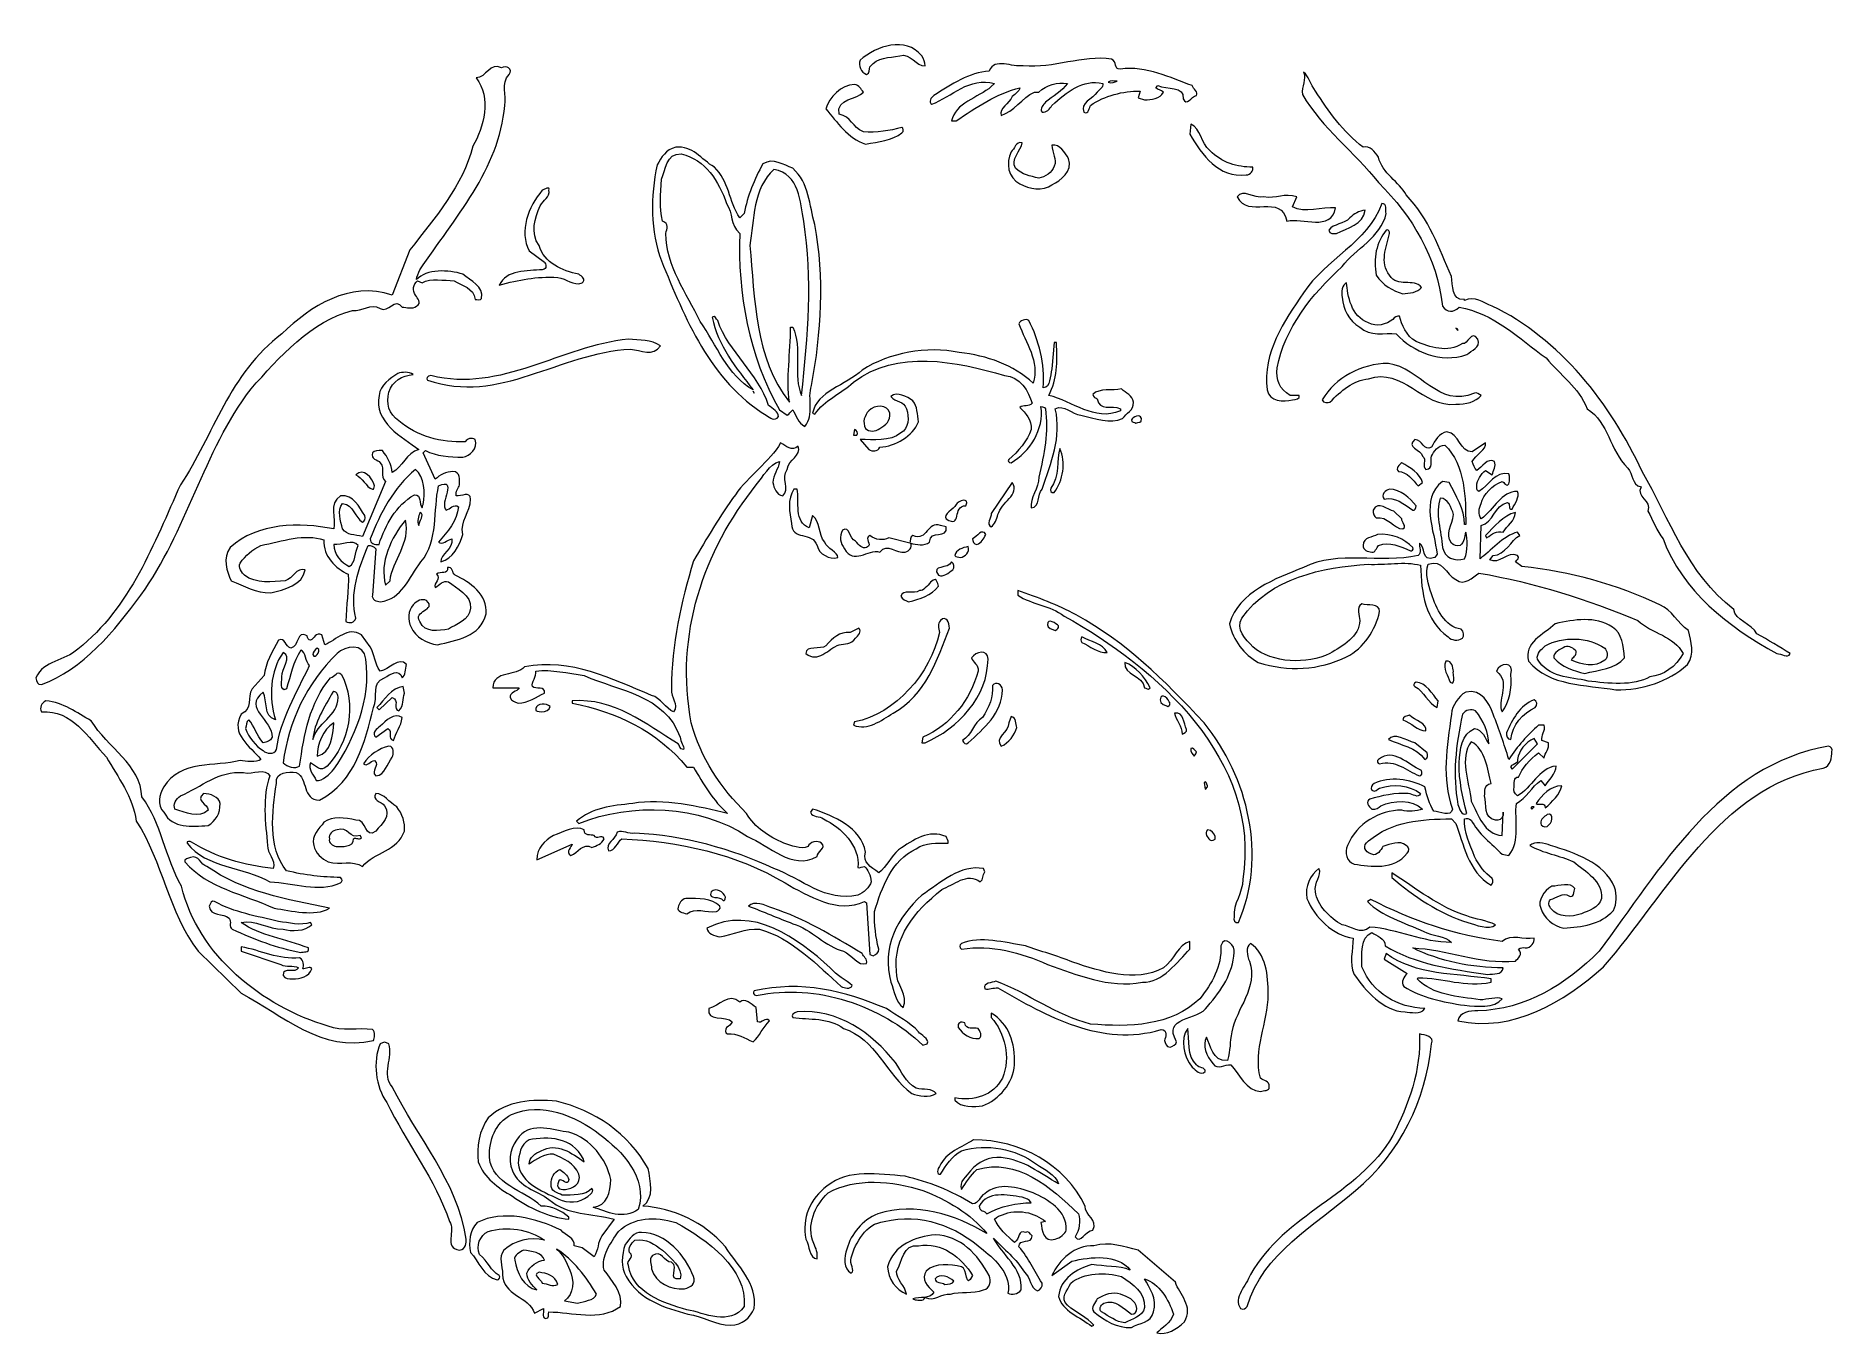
# Model space of a CAD drawing. Header units: centimetres. Extents: x -9.2 to 7, y -5.4 to 6.3.
import ezdxf

# ---------------------------------------------------------------- set-up
doc = ezdxf.new("R2010")
doc.units = ezdxf.units.CM
doc.header["$MEASUREMENT"] = 0
doc.layers.add('layer 1', color=7, linetype='Continuous')

msp = doc.modelspace()

# ---------------------------------------------------------------- linework, layer by layer
at = {"layer": 'layer 1', "color": 22, "lineweight": 9}
for points, knots in [([(-1.19584, 6.10405), (-1.17597, 6.07424), (-1.16606, 6.04445), (-1.16606, 6.01467), (-1.16606, 6.01467), (-1.2455, 6.00473), (-1.29516, 6.13383), (-1.39445, 6.10405), (-1.39445, 6.10405), (-1.49376, 6.08417), (-1.59308, 6.09411), (-1.66258, 6.00473), (-1.66258, 6.00473), (-1.67252, 5.98486), (-1.66258, 5.94514), (-1.6924, 5.9352), (-1.6924, 5.9352), (-1.74205, 5.95507), (-1.77184, 6.01467), (-1.75196, 6.0643), (-1.75196, 6.0643), (-1.60302, 6.19343), (-1.34482, 6.28281), (-1.19584, 6.10405)], [0, 0, 0, 0, 0.16666667, 0.16666667, 0.16666667, 0.16666667, 0.33333333, 0.33333333, 0.33333333, 0.33333333, 0.5, 0.5, 0.5, 0.5, 0.66666667, 0.66666667, 0.66666667, 0.66666667, 0.83333333, 0.83333333, 0.83333333, 0.83333333, 1, 1, 1, 1]), ([(-4.91005, 5.9352), (-4.98949, 5.85576), (-4.92989, 5.74653), (-4.94977, 5.65715), (-4.94977, 5.65715), (-4.99943, 5.08116), (-5.4066, 4.63426), (-5.71446, 4.17743), (-5.71446, 4.17743), (-5.72437, 4.14762), (-5.74424, 4.11783), (-5.74424, 4.08805), (-5.74424, 4.08805), (-5.65486, 4.18737), (-5.45626, 4.17743), (-5.32713, 4.13771), (-5.32713, 4.13771), (-5.25763, 4.07811), (-5.13846, 4.02845), (-5.15831, 3.91923), (-5.15831, 3.91923), (-5.16825, 3.89935), (-5.19803, 3.90929), (-5.2179, 3.90929), (-5.2179, 3.90929), (-5.22784, 4.01852), (-5.33707, 4.02845), (-5.4066, 4.07811), (-5.4066, 4.07811), (-5.49598, 4.07811), (-5.61514, 4.1079), (-5.69458, 4.05824), (-5.69458, 4.05824), (-5.69458, 4.05824), (-5.7343, 4.07811), (-5.7343, 4.07811), (-5.7343, 4.07811), (-5.77403, 4.04833), (-5.78396, 3.98873), (-5.75418, 3.94901), (-5.75418, 3.94901), (-5.7343, 3.91923), (-5.69458, 3.87948), (-5.74424, 3.8497), (-5.74424, 3.8497), (-5.78396, 3.81991), (-5.83362, 3.83976), (-5.87334, 3.83976), (-5.87334, 3.83976), (-5.94287, 3.93907), (-5.99253, 3.78019), (-6.07198, 3.82982), (-6.07198, 3.82982), (-6.16135, 3.87948), (-6.23086, 3.80004), (-6.32024, 3.80997), (-6.32024, 3.80997), (-6.68769, 3.7206), (-6.98561, 3.38293), (-7.2339, 3.10488), (-7.2339, 3.10488), (-7.67086, 2.52888), (-7.8099, 1.82376), (-8.22698, 1.24776), (-8.22698, 1.24776), (-8.4554, 0.92997), (-8.75335, 0.57245), (-9.1208, 0.44335), (-9.1208, 0.44335), (-9.16052, 0.43344), (-9.16052, 0.47316), (-9.17043, 0.50295), (-9.17043, 0.50295), (-9.10093, 0.66183), (-8.91223, 0.65192), (-8.79307, 0.76115), (-8.79307, 0.76115), (-8.31636, 1.13854), (-8.10782, 1.71453), (-7.86947, 2.24087), (-7.86947, 2.24087), (-7.57155, 2.68777), (-7.43251, 3.24392), (-6.95583, 3.60143), (-6.95583, 3.60143), (-6.69763, 3.8497), (-6.35005, 4.07811), (-5.96272, 3.94901), (-5.96272, 3.94901), (-5.96272, 3.94901), (-5.80384, 4.35619), (-5.80384, 4.35619), (-5.80384, 4.35619), (-5.57542, 4.65411), (-5.32713, 4.93218), (-5.23775, 5.2897), (-5.23775, 5.2897), (-5.13846, 5.45852), (-5.06893, 5.72666), (-5.20797, 5.90542), (-5.20797, 5.90542), (-5.11859, 5.90542), (-5.07887, 6.05439), (-4.97955, 5.9948), (-4.97955, 5.9948), (-4.93983, 6.02458), (-4.87033, 5.98486), (-4.91005, 5.9352)], [0, 0, 0, 0, 0.03703704, 0.03703704, 0.03703704, 0.03703704, 0.07407407, 0.07407407, 0.07407407, 0.07407407, 0.11111111, 0.11111111, 0.11111111, 0.11111111, 0.14814815, 0.14814815, 0.14814815, 0.14814815, 0.18518519, 0.18518519, 0.18518519, 0.18518519, 0.22222222, 0.22222222, 0.22222222, 0.22222222, 0.25925926, 0.25925926, 0.25925926, 0.25925926, 0.2962963, 0.2962963, 0.2962963, 0.2962963, 0.33333333, 0.33333333, 0.33333333, 0.33333333, 0.37037037, 0.37037037, 0.37037037, 0.37037037, 0.40740741, 0.40740741, 0.40740741, 0.40740741, 0.44444444, 0.44444444, 0.44444444, 0.44444444, 0.48148148, 0.48148148, 0.48148148, 0.48148148, 0.51851852, 0.51851852, 0.51851852, 0.51851852, 0.55555556, 0.55555556, 0.55555556, 0.55555556, 0.59259259, 0.59259259, 0.59259259, 0.59259259, 0.62962963, 0.62962963, 0.62962963, 0.62962963, 0.66666667, 0.66666667, 0.66666667, 0.66666667, 0.7037037, 0.7037037, 0.7037037, 0.7037037, 0.74074074, 0.74074074, 0.74074074, 0.74074074, 0.77777778, 0.77777778, 0.77777778, 0.77777778, 0.81481481, 0.81481481, 0.81481481, 0.81481481, 0.85185185, 0.85185185, 0.85185185, 0.85185185, 0.88888889, 0.88888889, 0.88888889, 0.88888889, 0.92592593, 0.92592593, 0.92592593, 0.92592593, 0.96296296, 0.96296296, 0.96296296, 0.96296296, 1, 1, 1, 1]), ([(0.59171, 5.98486), (0.83007, 6.01467), (1.03861, 5.90542), (1.23724, 5.83591), (1.23724, 5.83591), (1.24718, 5.8061), (1.29681, 5.77632), (1.27696, 5.74653), (1.27696, 5.74653), (1.2273, 5.7366), (1.18758, 5.64722), (1.1578, 5.71672), (1.1578, 5.71672), (1.16771, 5.83591), (1.00883, 5.79619), (0.92938, 5.83591), (0.92938, 5.83591), (0.92938, 5.83591), (0.90951, 5.81604), (0.90951, 5.81604), (0.90951, 5.81604), (0.92938, 5.79619), (0.95917, 5.79619), (0.97904, 5.77632), (0.97904, 5.77632), (0.94923, 5.71672), (0.86979, 5.70681), (0.81019, 5.70681), (0.81019, 5.70681), (0.81019, 5.70681), (0.75062, 5.72666), (0.75062, 5.72666), (0.75062, 5.72666), (0.75062, 5.72666), (0.77047, 5.78625), (0.77047, 5.78625), (0.77047, 5.78625), (0.61159, 5.78625), (0.45268, 5.74653), (0.32358, 5.65715), (0.32358, 5.65715), (0.31364, 5.64722), (0.30373, 5.56777), (0.26401, 5.59756), (0.26401, 5.59756), (0.22426, 5.677), (0.34345, 5.71672), (0.38317, 5.77632), (0.38317, 5.77632), (0.40302, 5.8061), (0.44277, 5.81604), (0.43283, 5.85576), (0.43283, 5.85576), (0.25407, 5.89548), (0.1051, 5.77632), (-0.024, 5.65715), (-0.024, 5.65715), (-0.04388, 5.62734), (-0.07366, 5.58762), (-0.11338, 5.59756), (-0.11338, 5.59756), (-0.14317, 5.62734), (-0.09351, 5.66706), (-0.0836, 5.68694), (-0.0836, 5.68694), (-0.01407, 5.7366), (0.06538, 5.78625), (0.11503, 5.85576), (0.11503, 5.85576), (0.02565, 5.8657), (-0.07366, 5.84582), (-0.14317, 5.77632), (-0.14317, 5.77632), (-0.14317, 5.77632), (-0.18289, 5.77632), (-0.18289, 5.77632), (-0.18289, 5.77632), (-0.29214, 5.72666), (-0.37158, 5.59756), (-0.48084, 5.56777), (-0.48084, 5.56777), (-0.50068, 5.62734), (-0.4113, 5.677), (-0.38152, 5.7366), (-0.38152, 5.7366), (-0.35174, 5.76638), (-0.32193, 5.77632), (-0.31202, 5.81604), (-0.31202, 5.81604), (-0.52056, 5.76638), (-0.70925, 5.63728), (-0.88801, 5.51812), (-0.88801, 5.51812), (-0.88801, 5.51812), (-0.92773, 5.51812), (-0.92773, 5.51812), (-0.92773, 5.51812), (-0.89792, 5.677), (-0.68938, 5.72666), (-0.57022, 5.82597), (-0.57022, 5.82597), (-0.57022, 5.82597), (-0.5404, 5.85576), (-0.5404, 5.85576), (-0.5404, 5.85576), (-0.76882, 5.91535), (-0.92773, 5.7366), (-1.10646, 5.66706), (-1.10646, 5.66706), (-1.13625, 5.68694), (-1.1164, 5.72666), (-1.08659, 5.74653), (-1.08659, 5.74653), (-0.92773, 5.84582), (-0.76882, 5.95507), (-0.59006, 5.96501), (-0.59006, 5.96501), (-0.5404, 6.09411), (-0.38152, 5.9948), (-0.2822, 6.01467), (-0.2822, 6.01467), (-0.00413, 5.98486), (0.24413, 6.11396), (0.51227, 6.07424), (0.51227, 6.07424), (0.56193, 6.05439), (0.53215, 5.97495), (0.59171, 5.98486)], [0, 0, 0, 0, 0.03125, 0.03125, 0.03125, 0.03125, 0.0625, 0.0625, 0.0625, 0.0625, 0.09375, 0.09375, 0.09375, 0.09375, 0.125, 0.125, 0.125, 0.125, 0.15625, 0.15625, 0.15625, 0.15625, 0.1875, 0.1875, 0.1875, 0.1875, 0.21875, 0.21875, 0.21875, 0.21875, 0.25, 0.25, 0.25, 0.25, 0.28125, 0.28125, 0.28125, 0.28125, 0.3125, 0.3125, 0.3125, 0.3125, 0.34375, 0.34375, 0.34375, 0.34375, 0.375, 0.375, 0.375, 0.375, 0.40625, 0.40625, 0.40625, 0.40625, 0.4375, 0.4375, 0.4375, 0.4375, 0.46875, 0.46875, 0.46875, 0.46875, 0.5, 0.5, 0.5, 0.5, 0.53125, 0.53125, 0.53125, 0.53125, 0.5625, 0.5625, 0.5625, 0.5625, 0.59375, 0.59375, 0.59375, 0.59375, 0.625, 0.625, 0.625, 0.625, 0.65625, 0.65625, 0.65625, 0.65625, 0.6875, 0.6875, 0.6875, 0.6875, 0.71875, 0.71875, 0.71875, 0.71875, 0.75, 0.75, 0.75, 0.75, 0.78125, 0.78125, 0.78125, 0.78125, 0.8125, 0.8125, 0.8125, 0.8125, 0.84375, 0.84375, 0.84375, 0.84375, 0.875, 0.875, 0.875, 0.875, 0.90625, 0.90625, 0.90625, 0.90625, 0.9375, 0.9375, 0.9375, 0.9375, 0.96875, 0.96875, 0.96875, 0.96875, 1, 1, 1, 1]), ([(-1.72218, 5.77632), (-1.77184, 5.70681), (-1.97047, 5.72666), (-1.94066, 5.57768), (-1.94066, 5.57768), (-1.83143, 5.55784), (-1.8215, 5.45852), (-1.72218, 5.4188), (-1.72218, 5.4188), (-1.60302, 5.40886), (-1.48383, 5.42874), (-1.3746, 5.45852), (-1.3746, 5.45852), (-1.36466, 5.45852), (-1.35473, 5.4188), (-1.3746, 5.40886), (-1.3746, 5.40886), (-1.46398, 5.33936), (-1.58314, 5.32942), (-1.70233, 5.30955), (-1.70233, 5.30955), (-1.86122, 5.3592), (-1.96053, 5.50818), (-2.05985, 5.62734), (-2.05985, 5.62734), (-2.03004, 5.72666), (-1.92081, 5.84582), (-1.80162, 5.84582), (-1.80162, 5.84582), (-1.7619, 5.83591), (-1.74205, 5.8061), (-1.72218, 5.77632)], [0, 0, 0, 0, 0.125, 0.125, 0.125, 0.125, 0.25, 0.25, 0.25, 0.25, 0.375, 0.375, 0.375, 0.375, 0.5, 0.5, 0.5, 0.5, 0.625, 0.625, 0.625, 0.625, 0.75, 0.75, 0.75, 0.75, 0.875, 0.875, 0.875, 0.875, 1, 1, 1, 1]), ([(0.56193, 5.87563), (0.54205, 5.8657), (0.51227, 5.85576), (0.48249, 5.8657), (0.48249, 5.8657), (0.50233, 5.88557), (0.53215, 5.87563), (0.56193, 5.87563)], [0, 0, 0, 0, 0.5, 0.5, 0.5, 0.5, 1, 1, 1, 1]), ([(2.34951, 5.78625), (2.45874, 5.6075), (2.59778, 5.4188), (2.77653, 5.27976), (2.77653, 5.27976), (2.83613, 5.29964), (2.88579, 5.24004), (2.91557, 5.19038), (2.91557, 5.19038), (2.94538, 5.05135), (3.10427, 4.96197), (3.16386, 4.85274), (3.16386, 4.85274), (3.3724, 4.63426), (3.46178, 4.36612), (3.57104, 4.11783), (3.57104, 4.11783), (3.59088, 4.03839), (3.5611, 3.89935), (3.6902, 3.90929), (3.6902, 3.90929), (3.6902, 3.90929), (3.6902, 3.89935), (3.6902, 3.89935), (3.6902, 3.89935), (3.77958, 3.94901), (3.85902, 3.87948), (3.93846, 3.8497), (3.93846, 3.8497), (4.54427, 3.56171), (5.01101, 2.96584), (5.28909, 2.36003), (5.28909, 2.36003), (5.53738, 1.93301), (5.69626, 1.43646), (6.11337, 1.11866), (6.11337, 1.11866), (6.12328, 1.01935), (6.27226, 0.98956), (6.32192, 0.90018), (6.32192, 0.90018), (6.42123, 0.84059), (6.53046, 0.78102), (6.61984, 0.72142), (6.61984, 0.72142), (6.59999, 0.67177), (6.5404, 0.72142), (6.50067, 0.72142), (6.50067, 0.72142), (6.06372, 0.95978), (5.6466, 1.28748), (5.47778, 1.75425), (5.47778, 1.75425), (5.41819, 1.82376), (5.3884, 1.92307), (5.33875, 2.00252), (5.33875, 2.00252), (5.37847, 2.10183), (5.22949, 2.13165), (5.27915, 2.22102), (5.27915, 2.22102), (5.18977, 2.24087), (5.20965, 2.34019), (5.15999, 2.38985), (5.15999, 2.38985), (4.99117, 2.55867), (4.99117, 2.79702), (4.79253, 2.92612), (4.79253, 2.92612), (4.72303, 3.11482), (4.54427, 3.23398), (4.42508, 3.38293), (4.42508, 3.38293), (4.18675, 3.55177), (3.9484, 3.7901), (3.64054, 3.83976), (3.64054, 3.83976), (3.59088, 3.7901), (3.53129, 3.7901), (3.49157, 3.8497), (3.49157, 3.8497), (3.44191, 4.28665), (3.22343, 4.65411), (2.91557, 4.96197), (2.91557, 4.96197), (2.69709, 5.24004), (2.40908, 5.44858), (2.23032, 5.75644), (2.23032, 5.75644), (2.22041, 5.82597), (2.27007, 5.89548), (2.24026, 5.95507), (2.24026, 5.95507), (2.28992, 5.92529), (2.29985, 5.84582), (2.34951, 5.78625)], [0, 0, 0, 0, 0.04166667, 0.04166667, 0.04166667, 0.04166667, 0.08333333, 0.08333333, 0.08333333, 0.08333333, 0.125, 0.125, 0.125, 0.125, 0.16666667, 0.16666667, 0.16666667, 0.16666667, 0.20833333, 0.20833333, 0.20833333, 0.20833333, 0.25, 0.25, 0.25, 0.25, 0.29166667, 0.29166667, 0.29166667, 0.29166667, 0.33333333, 0.33333333, 0.33333333, 0.33333333, 0.375, 0.375, 0.375, 0.375, 0.41666667, 0.41666667, 0.41666667, 0.41666667, 0.45833333, 0.45833333, 0.45833333, 0.45833333, 0.5, 0.5, 0.5, 0.5, 0.54166667, 0.54166667, 0.54166667, 0.54166667, 0.58333333, 0.58333333, 0.58333333, 0.58333333, 0.625, 0.625, 0.625, 0.625, 0.66666667, 0.66666667, 0.66666667, 0.66666667, 0.70833333, 0.70833333, 0.70833333, 0.70833333, 0.75, 0.75, 0.75, 0.75, 0.79166667, 0.79166667, 0.79166667, 0.79166667, 0.83333333, 0.83333333, 0.83333333, 0.83333333, 0.875, 0.875, 0.875, 0.875, 0.91666667, 0.91666667, 0.91666667, 0.91666667, 0.95833333, 0.95833333, 0.95833333, 0.95833333, 1, 1, 1, 1]), ([(-0.29214, 5.31948), (-0.30208, 5.24998), (-0.4014, 5.17051), (-0.35174, 5.09107), (-0.35174, 5.09107), (-0.29214, 5.0315), (-0.22264, 5.02156), (-0.14317, 5.00169), (-0.14317, 5.00169), (-0.0836, 5.01162), (-0.024, 5.05135), (-0.00413, 5.11094), (-0.00413, 5.11094), (0.02565, 5.17051), (-0.024, 5.2301), (-0.024, 5.29964), (-0.024, 5.29964), (0.0455, 5.30955), (0.09516, 5.2301), (0.12497, 5.18045), (0.12497, 5.18045), (0.16469, 5.06128), (0.05544, 4.98184), (-0.024, 4.94212), (-0.024, 4.94212), (-0.10345, 4.88252), (-0.23255, 4.9024), (-0.31202, 4.95203), (-0.31202, 4.95203), (-0.42124, 5.00169), (-0.44112, 5.14072), (-0.39146, 5.24004), (-0.39146, 5.24004), (-0.36165, 5.25992), (-0.35174, 5.33936), (-0.29214, 5.31948)], [0, 0, 0, 0, 0.11111111, 0.11111111, 0.11111111, 0.11111111, 0.22222222, 0.22222222, 0.22222222, 0.22222222, 0.33333333, 0.33333333, 0.33333333, 0.33333333, 0.44444444, 0.44444444, 0.44444444, 0.44444444, 0.55555556, 0.55555556, 0.55555556, 0.55555556, 0.66666667, 0.66666667, 0.66666667, 0.66666667, 0.77777778, 0.77777778, 0.77777778, 0.77777778, 0.88888889, 0.88888889, 0.88888889, 0.88888889, 1, 1, 1, 1]), ([(1.39613, 5.24998), (1.50538, 5.14072), (1.64442, 5.101), (1.78343, 5.101), (1.78343, 5.101), (1.79336, 5.07122), (1.76358, 5.0315), (1.72386, 5.0315), (1.72386, 5.0315), (1.47557, 5.00169), (1.32662, 5.21026), (1.21737, 5.39892), (1.21737, 5.39892), (1.21737, 5.39892), (1.2273, 5.4883), (1.2273, 5.4883), (1.2273, 5.4883), (1.31668, 5.44858), (1.31668, 5.31948), (1.39613, 5.24998)], [0, 0, 0, 0, 0.2, 0.2, 0.2, 0.2, 0.4, 0.4, 0.4, 0.4, 0.6, 0.6, 0.6, 0.6, 0.8, 0.8, 0.8, 0.8, 1, 1, 1, 1]), ([(-3.06287, 5.101), (-2.93377, 4.98184), (-2.93377, 4.79315), (-2.83445, 4.64417), (-2.83445, 4.64417), (-2.83445, 4.64417), (-2.79473, 4.68389), (-2.79473, 4.68389), (-2.79473, 4.68389), (-2.76495, 4.8428), (-2.70535, 4.99178), (-2.62591, 5.13079), (-2.62591, 5.13079), (-2.53653, 5.19038), (-2.43721, 5.12088), (-2.35777, 5.09107), (-2.35777, 5.09107), (-2.2088, 4.96197), (-2.2088, 4.75342), (-2.15914, 4.5846), (-2.15914, 4.5846), (-2.06976, 4.1079), (-2.09957, 3.61134), (-2.18895, 3.13466), (-2.18895, 3.13466), (-2.22867, 3.0155), (-2.15914, 2.87646), (-2.24852, 2.76721), (-2.24852, 2.76721), (-2.30811, 2.79702), (-2.32796, 2.86652), (-2.35777, 2.91618), (-2.35777, 2.91618), (-2.37762, 2.89631), (-2.38755, 2.87646), (-2.40743, 2.86652), (-2.40743, 2.86652), (-2.40743, 2.86652), (-2.47693, 2.91618), (-2.47693, 2.91618), (-2.47693, 2.91618), (-2.75501, 3.4028), (-2.85433, 3.96886), (-2.83445, 4.50513), (-2.83445, 4.50513), (-2.92383, 4.5846), (-2.89405, 4.68389), (-2.95364, 4.77327), (-2.95364, 4.77327), (-3.02315, 4.9719), (-3.14231, 5.17051), (-3.36079, 5.22017), (-3.36079, 5.22017), (-3.49983, 5.2301), (-3.49983, 5.07122), (-3.53955, 4.99178), (-3.53955, 4.99178), (-3.54948, 4.85274), (-3.55942, 4.74349), (-3.52964, 4.61439), (-3.52964, 4.61439), (-3.47004, 4.59451), (-3.48992, 4.54488), (-3.49983, 4.50513), (-3.49983, 4.50513), (-3.49983, 4.20721), (-3.31116, 3.96886), (-3.19197, 3.71066), (-3.19197, 3.71066), (-3.04302, 3.50212), (-2.9437, 3.22404), (-2.71529, 3.09494), (-2.71529, 3.09494), (-2.86426, 3.29357), (-3.03308, 3.49218), (-3.08274, 3.75038), (-3.08274, 3.75038), (-3.05293, 3.77025), (-3.05293, 3.73053), (-3.03308, 3.7206), (-3.03308, 3.7206), (-2.93377, 3.43258), (-2.66563, 3.24392), (-2.57625, 2.9559), (-2.57625, 2.9559), (-2.53653, 2.92612), (-2.48687, 2.89631), (-2.48687, 2.85659), (-2.48687, 2.85659), (-2.51666, 2.80693), (-2.56631, 2.84668), (-2.59613, 2.86652), (-2.59613, 2.86652), (-3.10259, 3.17438), (-3.331, 3.75038), (-3.53955, 4.25687), (-3.53955, 4.25687), (-3.63886, 4.51507), (-3.63886, 4.8428), (-3.5793, 5.12088), (-3.5793, 5.12088), (-3.53955, 5.19038), (-3.49983, 5.25992), (-3.41045, 5.27976), (-3.41045, 5.27976), (-3.2615, 5.29964), (-3.18203, 5.17051), (-3.06287, 5.101)], [0, 0, 0, 0, 0.03703704, 0.03703704, 0.03703704, 0.03703704, 0.07407407, 0.07407407, 0.07407407, 0.07407407, 0.11111111, 0.11111111, 0.11111111, 0.11111111, 0.14814815, 0.14814815, 0.14814815, 0.14814815, 0.18518519, 0.18518519, 0.18518519, 0.18518519, 0.22222222, 0.22222222, 0.22222222, 0.22222222, 0.25925926, 0.25925926, 0.25925926, 0.25925926, 0.2962963, 0.2962963, 0.2962963, 0.2962963, 0.33333333, 0.33333333, 0.33333333, 0.33333333, 0.37037037, 0.37037037, 0.37037037, 0.37037037, 0.40740741, 0.40740741, 0.40740741, 0.40740741, 0.44444444, 0.44444444, 0.44444444, 0.44444444, 0.48148148, 0.48148148, 0.48148148, 0.48148148, 0.51851852, 0.51851852, 0.51851852, 0.51851852, 0.55555556, 0.55555556, 0.55555556, 0.55555556, 0.59259259, 0.59259259, 0.59259259, 0.59259259, 0.62962963, 0.62962963, 0.62962963, 0.62962963, 0.66666667, 0.66666667, 0.66666667, 0.66666667, 0.7037037, 0.7037037, 0.7037037, 0.7037037, 0.74074074, 0.74074074, 0.74074074, 0.74074074, 0.77777778, 0.77777778, 0.77777778, 0.77777778, 0.81481481, 0.81481481, 0.81481481, 0.81481481, 0.85185185, 0.85185185, 0.85185185, 0.85185185, 0.88888889, 0.88888889, 0.88888889, 0.88888889, 0.92592593, 0.92592593, 0.92592593, 0.92592593, 0.96296296, 0.96296296, 0.96296296, 0.96296296, 1, 1, 1, 1]), ([(-2.25845, 4.61439), (-2.17901, 4.08805), (-2.21873, 3.5915), (-2.27833, 3.04528), (-2.27833, 3.04528), (-2.35777, 3.2141), (-2.26839, 3.47233), (-2.35777, 3.661), (-2.35777, 3.661), (-2.35777, 3.661), (-2.37762, 3.661), (-2.37762, 3.661), (-2.37762, 3.661), (-2.37762, 3.43258), (-2.41737, 3.19426), (-2.38755, 2.98569), (-2.38755, 2.98569), (-2.70535, 3.38293), (-2.69541, 3.91923), (-2.74507, 4.39591), (-2.74507, 4.39591), (-2.70535, 4.62432), (-2.71529, 4.91231), (-2.52659, 5.08116), (-2.52659, 5.08116), (-2.29818, 5.04141), (-2.28824, 4.78321), (-2.25845, 4.61439)], [0, 0, 0, 0, 0.14285714, 0.14285714, 0.14285714, 0.14285714, 0.28571429, 0.28571429, 0.28571429, 0.28571429, 0.42857143, 0.42857143, 0.42857143, 0.42857143, 0.57142857, 0.57142857, 0.57142857, 0.57142857, 0.71428571, 0.71428571, 0.71428571, 0.71428571, 0.85714286, 0.85714286, 0.85714286, 0.85714286, 1, 1, 1, 1]), ([(-4.55253, 4.89246), (-4.54259, 4.83287), (-4.60219, 4.80308), (-4.63197, 4.75342), (-4.63197, 4.75342), (-4.68163, 4.64417), (-4.72135, 4.50513), (-4.64191, 4.39591), (-4.64191, 4.39591), (-4.59225, 4.237), (-4.43334, 4.16749), (-4.28439, 4.13771), (-4.28439, 4.13771), (-4.25458, 4.11783), (-4.21486, 4.08805), (-4.25458, 4.05824), (-4.25458, 4.05824), (-4.33405, 4.02845), (-4.39362, 4.09799), (-4.47309, 4.1079), (-4.47309, 4.1079), (-4.67169, 4.11783), (-4.82067, 4.08805), (-4.99943, 4.03839), (-4.99943, 4.03839), (-4.93983, 4.17743), (-4.74122, 4.16749), (-4.6121, 4.17743), (-4.6121, 4.17743), (-4.56247, 4.18737), (-4.58231, 4.22709), (-4.59225, 4.24693), (-4.59225, 4.24693), (-4.59225, 4.24693), (-4.73129, 4.34625), (-4.73129, 4.34625), (-4.73129, 4.34625), (-4.82067, 4.52501), (-4.74122, 4.74349), (-4.6121, 4.89246), (-4.6121, 4.89246), (-4.59225, 4.9024), (-4.54259, 4.93218), (-4.55253, 4.89246)], [0, 0, 0, 0, 0.09090909, 0.09090909, 0.09090909, 0.09090909, 0.18181818, 0.18181818, 0.18181818, 0.18181818, 0.27272727, 0.27272727, 0.27272727, 0.27272727, 0.36363636, 0.36363636, 0.36363636, 0.36363636, 0.45454545, 0.45454545, 0.45454545, 0.45454545, 0.54545455, 0.54545455, 0.54545455, 0.54545455, 0.63636364, 0.63636364, 0.63636364, 0.63636364, 0.72727273, 0.72727273, 0.72727273, 0.72727273, 0.81818182, 0.81818182, 0.81818182, 0.81818182, 0.90909091, 0.90909091, 0.90909091, 0.90909091, 1, 1, 1, 1]), ([(2.18069, 4.83287), (2.18069, 4.83287), (2.14097, 4.74349), (2.14097, 4.74349), (2.14097, 4.74349), (2.2502, 4.68389), (2.40908, 4.74349), (2.52827, 4.73355), (2.52827, 4.73355), (2.48855, 4.51507), (2.23032, 4.65411), (2.09131, 4.61439), (2.09131, 4.61439), (2.04165, 4.87259), (1.7338, 4.63426), (1.64442, 4.83287), (1.64442, 4.83287), (1.69407, 4.91231), (1.79336, 4.81302), (1.88274, 4.83287), (1.88274, 4.83287), (1.992, 4.81302), (2.07144, 4.87259), (2.18069, 4.83287)], [0, 0, 0, 0, 0.16666667, 0.16666667, 0.16666667, 0.16666667, 0.33333333, 0.33333333, 0.33333333, 0.33333333, 0.5, 0.5, 0.5, 0.5, 0.66666667, 0.66666667, 0.66666667, 0.66666667, 0.83333333, 0.83333333, 0.83333333, 0.83333333, 1, 1, 1, 1]), ([(2.9851, 4.68389), (2.93545, 4.46541), (2.70703, 4.36612), (2.58787, 4.20721), (2.58787, 4.20721), (2.30979, 3.94901), (2.07144, 3.65109), (2.00193, 3.29357), (2.00193, 3.29357), (1.992, 3.18432), (2.02178, 3.10488), (2.1211, 3.04528), (2.1211, 3.04528), (2.1211, 3.04528), (2.20054, 3.04528), (2.20054, 3.04528), (2.20054, 3.04528), (2.21048, 3.0155), (2.17075, 3.00556), (2.14097, 3.00556), (2.14097, 3.00556), (2.0615, 2.98569), (1.9324, 2.98569), (1.91255, 3.09494), (1.91255, 3.09494), (1.87283, 3.43258), (2.0615, 3.71066), (2.24026, 3.96886), (2.24026, 3.96886), (2.43889, 4.27672), (2.81625, 4.41575), (2.94538, 4.77327), (2.94538, 4.77327), (2.99501, 4.77327), (2.97517, 4.7137), (2.9851, 4.68389)], [0, 0, 0, 0, 0.11111111, 0.11111111, 0.11111111, 0.11111111, 0.22222222, 0.22222222, 0.22222222, 0.22222222, 0.33333333, 0.33333333, 0.33333333, 0.33333333, 0.44444444, 0.44444444, 0.44444444, 0.44444444, 0.55555556, 0.55555556, 0.55555556, 0.55555556, 0.66666667, 0.66666667, 0.66666667, 0.66666667, 0.77777778, 0.77777778, 0.77777778, 0.77777778, 0.88888889, 0.88888889, 0.88888889, 0.88888889, 1, 1, 1, 1]), ([(2.79641, 4.7137), (2.77653, 4.5846), (2.6375, 4.55479), (2.53821, 4.50513), (2.53821, 4.50513), (2.51833, 4.50513), (2.46868, 4.49522), (2.46868, 4.53495), (2.46868, 4.53495), (2.5084, 4.59451), (2.60771, 4.5846), (2.65737, 4.64417), (2.65737, 4.64417), (2.69709, 4.68389), (2.73681, 4.70377), (2.79641, 4.7137)], [0, 0, 0, 0, 0.25, 0.25, 0.25, 0.25, 0.5, 0.5, 0.5, 0.5, 0.75, 0.75, 0.75, 0.75, 1, 1, 1, 1]), ([(3.01489, 4.50513), (2.9851, 4.37603), (2.92551, 4.24693), (3.01489, 4.12777), (3.01489, 4.12777), (3.08439, 4.00861), (3.23337, 4.1079), (3.30287, 4.01852), (3.30287, 4.01852), (3.26315, 3.96886), (3.19365, 3.96886), (3.13405, 3.95895), (3.13405, 3.95895), (3.04467, 3.98873), (2.95529, 4.03839), (2.89572, 4.12777), (2.89572, 4.12777), (2.86591, 4.27672), (2.89572, 4.42569), (2.9851, 4.53495), (2.9851, 4.53495), (3.00495, 4.54488), (3.01489, 4.51507), (3.01489, 4.50513)], [0, 0, 0, 0, 0.16666667, 0.16666667, 0.16666667, 0.16666667, 0.33333333, 0.33333333, 0.33333333, 0.33333333, 0.5, 0.5, 0.5, 0.5, 0.66666667, 0.66666667, 0.66666667, 0.66666667, 0.83333333, 0.83333333, 0.83333333, 0.83333333, 1, 1, 1, 1]), ([(2.62759, 4.05824), (2.6375, 3.94901), (2.66731, 3.75038), (2.82619, 3.70072), (2.82619, 3.70072), (2.89572, 3.661), (2.9851, 3.68087), (3.04467, 3.73053), (3.04467, 3.73053), (3.05461, 3.75038), (3.08439, 3.76032), (3.10427, 3.76032), (3.10427, 3.76032), (3.12414, 3.68087), (3.16386, 3.58156), (3.25324, 3.5319), (3.25324, 3.5319), (3.3724, 3.48224), (3.54123, 3.42267), (3.67033, 3.51205), (3.67033, 3.51205), (3.71998, 3.50212), (3.74977, 3.64115), (3.80936, 3.55177), (3.80936, 3.55177), (3.83917, 3.47233), (3.74977, 3.45246), (3.71005, 3.41274), (3.71005, 3.41274), (3.47172, 3.3333), (3.23337, 3.43258), (3.07448, 3.60143), (3.07448, 3.60143), (2.97517, 3.61134), (2.83613, 3.57162), (2.74675, 3.661), (2.74675, 3.661), (2.64743, 3.7206), (2.59778, 3.81991), (2.58787, 3.92914), (2.58787, 3.92914), (2.57793, 3.96886), (2.58787, 4.04833), (2.62759, 4.05824)], [0, 0, 0, 0, 0.09090909, 0.09090909, 0.09090909, 0.09090909, 0.18181818, 0.18181818, 0.18181818, 0.18181818, 0.27272727, 0.27272727, 0.27272727, 0.27272727, 0.36363636, 0.36363636, 0.36363636, 0.36363636, 0.45454545, 0.45454545, 0.45454545, 0.45454545, 0.54545455, 0.54545455, 0.54545455, 0.54545455, 0.63636364, 0.63636364, 0.63636364, 0.63636364, 0.72727273, 0.72727273, 0.72727273, 0.72727273, 0.81818182, 0.81818182, 0.81818182, 0.81818182, 0.90909091, 0.90909091, 0.90909091, 0.90909091, 1, 1, 1, 1]), ([(-0.23255, 3.7206), (-0.14317, 3.54184), (-0.0836, 3.3333), (-0.10345, 3.11482), (-0.10345, 3.11482), (-0.03394, 3.11482), (-0.04388, 3.22404), (-0.024, 3.28364), (-0.024, 3.28364), (-0.024, 3.28364), (-0.00413, 3.52196), (-0.00413, 3.52196), (-0.00413, 3.52196), (-0.00413, 3.52196), (0.01572, 3.52196), (0.01572, 3.52196), (0.01572, 3.52196), (0.02565, 3.3432), (0.02565, 3.19426), (-0.05379, 3.04528), (-0.05379, 3.04528), (0.16469, 2.99562), (0.35339, 2.80693), (0.59171, 2.90625), (0.59171, 2.90625), (0.59171, 2.90625), (0.59171, 2.92612), (0.59171, 2.92612), (0.59171, 2.92612), (0.51227, 2.96584), (0.40302, 2.89631), (0.38317, 3.0155), (0.38317, 3.0155), (0.37323, 3.02544), (0.34345, 3.02544), (0.34345, 3.05522), (0.34345, 3.05522), (0.40302, 3.11482), (0.52221, 3.085), (0.60165, 3.10488), (0.60165, 3.10488), (0.64137, 3.06516), (0.70097, 3.04528), (0.7109, 2.98569), (0.7109, 2.98569), (0.7109, 2.90625), (0.64137, 2.8864), (0.61159, 2.83674), (0.61159, 2.83674), (0.50233, 2.78708), (0.3633, 2.83674), (0.2342, 2.86652), (0.2342, 2.86652), (0.15475, 2.87646), (0.08525, 2.96584), (0.00578, 2.92612), (0.00578, 2.92612), (0.06538, 2.66792), (-0.03394, 2.4395), (-0.11338, 2.20115), (-0.11338, 2.20115), (-0.16304, 2.15149), (-0.12332, 2.04224), (-0.2127, 2.03233), (-0.2127, 2.03233), (-0.22264, 2.12171), (-0.14317, 2.21109), (-0.14317, 2.3104), (-0.14317, 2.3104), (-0.09351, 2.51895), (-0.05379, 2.71755), (-0.0836, 2.92612), (-0.0836, 2.92612), (-0.09351, 2.94597), (-0.10345, 2.93603), (-0.12332, 2.94597), (-0.12332, 2.94597), (-0.09351, 2.73742), (-0.22264, 2.53879), (-0.39146, 2.4395), (-0.39146, 2.4395), (-0.4113, 2.4395), (-0.43118, 2.45935), (-0.4113, 2.46929), (-0.4113, 2.46929), (-0.33186, 2.53879), (-0.24248, 2.63811), (-0.2127, 2.73742), (-0.2127, 2.73742), (-0.20276, 2.8268), (-0.26236, 2.8864), (-0.31202, 2.93603), (-0.31202, 2.93603), (-0.2822, 2.96584), (-0.23255, 2.93603), (-0.20276, 2.97578), (-0.20276, 2.97578), (-0.23255, 3.07507), (-0.31202, 3.22404), (-0.45103, 3.22404), (-0.45103, 3.22404), (-0.87807, 3.35314), (-1.42426, 3.4624), (-1.81156, 3.16445), (-1.81156, 3.16445), (-1.93072, 3.05522), (-2.06976, 3.00556), (-2.15914, 2.87646), (-2.15914, 2.87646), (-2.15914, 2.87646), (-2.17901, 2.8864), (-2.17901, 2.8864), (-2.17901, 2.8864), (-2.13929, 3.085), (-1.88109, 3.13466), (-1.73212, 3.2737), (-1.73212, 3.2737), (-1.48383, 3.43258), (-1.15612, 3.49218), (-0.8582, 3.43258), (-0.8582, 3.43258), (-0.60994, 3.4028), (-0.37158, 3.32336), (-0.19283, 3.15454), (-0.19283, 3.15454), (-0.13326, 3.35314), (-0.26236, 3.52196), (-0.32193, 3.69081), (-0.32193, 3.69081), (-0.31202, 3.7206), (-0.26236, 3.74047), (-0.23255, 3.7206)], [0, 0, 0, 0, 0.03030303, 0.03030303, 0.03030303, 0.03030303, 0.06060606, 0.06060606, 0.06060606, 0.06060606, 0.09090909, 0.09090909, 0.09090909, 0.09090909, 0.12121212, 0.12121212, 0.12121212, 0.12121212, 0.15151515, 0.15151515, 0.15151515, 0.15151515, 0.18181818, 0.18181818, 0.18181818, 0.18181818, 0.21212121, 0.21212121, 0.21212121, 0.21212121, 0.24242424, 0.24242424, 0.24242424, 0.24242424, 0.27272727, 0.27272727, 0.27272727, 0.27272727, 0.3030303, 0.3030303, 0.3030303, 0.3030303, 0.33333333, 0.33333333, 0.33333333, 0.33333333, 0.36363636, 0.36363636, 0.36363636, 0.36363636, 0.39393939, 0.39393939, 0.39393939, 0.39393939, 0.42424242, 0.42424242, 0.42424242, 0.42424242, 0.45454545, 0.45454545, 0.45454545, 0.45454545, 0.48484848, 0.48484848, 0.48484848, 0.48484848, 0.51515152, 0.51515152, 0.51515152, 0.51515152, 0.54545455, 0.54545455, 0.54545455, 0.54545455, 0.57575758, 0.57575758, 0.57575758, 0.57575758, 0.60606061, 0.60606061, 0.60606061, 0.60606061, 0.63636364, 0.63636364, 0.63636364, 0.63636364, 0.66666667, 0.66666667, 0.66666667, 0.66666667, 0.6969697, 0.6969697, 0.6969697, 0.6969697, 0.72727273, 0.72727273, 0.72727273, 0.72727273, 0.75757576, 0.75757576, 0.75757576, 0.75757576, 0.78787879, 0.78787879, 0.78787879, 0.78787879, 0.81818182, 0.81818182, 0.81818182, 0.81818182, 0.84848485, 0.84848485, 0.84848485, 0.84848485, 0.87878788, 0.87878788, 0.87878788, 0.87878788, 0.90909091, 0.90909091, 0.90909091, 0.90909091, 0.93939394, 0.93939394, 0.93939394, 0.93939394, 0.96969697, 0.96969697, 0.96969697, 0.96969697, 1, 1, 1, 1]), ([(3.6306, 3.64115), (3.6306, 3.64115), (3.6306, 3.63122), (3.6306, 3.63122), (3.6306, 3.63122), (3.6306, 3.63122), (3.61076, 3.65109), (3.61076, 3.65109), (3.61076, 3.65109), (3.62067, 3.65109), (3.6306, 3.64115), (3.6306, 3.64115)], [0, 0, 0, 0, 0.33333333, 0.33333333, 0.33333333, 0.33333333, 0.66666667, 0.66666667, 0.66666667, 0.66666667, 1, 1, 1, 1]), ([(-3.54948, 3.49218), (-3.60908, 3.39286), (-3.72824, 3.45246), (-3.81762, 3.4624), (-3.81762, 3.4624), (-4.45321, 3.43258), (-4.99943, 2.9559), (-5.64493, 3.18432), (-5.64493, 3.18432), (-5.6648, 3.19426), (-5.64493, 3.22404), (-5.61514, 3.22404), (-5.61514, 3.22404), (-4.97955, 3.06516), (-4.44328, 3.49218), (-3.8375, 3.55177), (-3.8375, 3.55177), (-3.73818, 3.54184), (-3.62893, 3.55177), (-3.54948, 3.49218)], [0, 0, 0, 0, 0.2, 0.2, 0.2, 0.2, 0.4, 0.4, 0.4, 0.4, 0.6, 0.6, 0.6, 0.6, 0.8, 0.8, 0.8, 0.8, 1, 1, 1, 1]), ([(-5.77403, 3.23398), (-5.87334, 3.22404), (-5.96272, 3.17438), (-5.99253, 3.07507), (-5.99253, 3.07507), (-6.02232, 2.97578), (-5.99253, 2.87646), (-5.90315, 2.81687), (-5.90315, 2.81687), (-5.74424, 2.67783), (-5.51583, 2.61826), (-5.30728, 2.62817), (-5.30728, 2.62817), (-5.28741, 2.65798), (-5.24769, 2.66792), (-5.2179, 2.64805), (-5.2179, 2.64805), (-5.18812, 2.5686), (-5.26756, 2.49907), (-5.32713, 2.48913), (-5.32713, 2.48913), (-5.44632, 2.48913), (-5.56548, 2.49907), (-5.6648, 2.54873), (-5.6648, 2.54873), (-5.6648, 2.54873), (-5.68465, 2.52888), (-5.68465, 2.52888), (-5.68465, 2.52888), (-5.68465, 2.52888), (-5.57542, 2.29053), (-5.57542, 2.29053), (-5.57542, 2.29053), (-5.5357, 2.33025), (-5.4761, 2.36003), (-5.41651, 2.36003), (-5.41651, 2.36003), (-5.347, 2.36003), (-5.35694, 2.28059), (-5.35694, 2.24087), (-5.35694, 2.24087), (-5.36688, 2.21109), (-5.39666, 2.18128), (-5.38673, 2.14155), (-5.38673, 2.14155), (-5.347, 2.13165), (-5.25763, 2.19121), (-5.25763, 2.11177), (-5.25763, 2.11177), (-5.25763, 1.99261), (-5.35694, 1.91314), (-5.32713, 1.79397), (-5.32713, 1.79397), (-5.35694, 1.69466), (-5.41651, 1.5755), (-5.52576, 1.54571), (-5.52576, 1.54571), (-5.5357, 1.61522), (-5.4066, 1.66487), (-5.42645, 1.75425), (-5.42645, 1.75425), (-5.46617, 1.74432), (-5.51583, 1.69466), (-5.54564, 1.72447), (-5.54564, 1.72447), (-5.46617, 1.81385), (-5.37679, 1.92307), (-5.36688, 2.04224), (-5.36688, 2.04224), (-5.4066, 2.07205), (-5.44632, 2.02239), (-5.4761, 2.01245), (-5.4761, 2.01245), (-5.54564, 2.07205), (-5.36688, 2.3104), (-5.54564, 2.23093), (-5.54564, 2.23093), (-5.59527, 2.01245), (-5.54564, 1.74432), (-5.70452, 1.54571), (-5.70452, 1.54571), (-5.81377, 1.40667), (-5.87334, 1.20804), (-6.07198, 1.1882), (-6.07198, 1.1882), (-6.10176, 1.1882), (-6.15142, 1.20804), (-6.14148, 1.24776), (-6.14148, 1.24776), (-6.14148, 1.24776), (-6.1117, 1.66487), (-6.1117, 1.66487), (-6.1117, 1.66487), (-6.13154, 1.68475), (-6.15142, 1.69466), (-6.1812, 1.69466), (-6.1812, 1.69466), (-6.26067, 1.49605), (-6.35005, 1.2577), (-6.29045, 1.03922), (-6.29045, 1.03922), (-6.30039, 0.9995), (-6.35005, 0.98956), (-6.37983, 1.00944), (-6.37983, 1.00944), (-6.37983, 1.15838), (-6.35005, 1.28748), (-6.35996, 1.43646), (-6.35996, 1.43646), (-6.46921, 1.48612), (-6.58838, 1.59537), (-6.57844, 1.74432), (-6.57844, 1.74432), (-6.74729, 1.80391), (-6.95583, 1.73438), (-7.14452, 1.69466), (-7.14452, 1.69466), (-7.22397, 1.65494), (-7.28356, 1.60528), (-7.33322, 1.53577), (-7.33322, 1.53577), (-7.35307, 1.49605), (-7.31335, 1.4464), (-7.29347, 1.42652), (-7.29347, 1.42652), (-7.19418, 1.34708), (-7.03527, 1.36695), (-6.92605, 1.37686), (-6.92605, 1.37686), (-6.85651, 1.39674), (-6.82673, 1.49605), (-6.74729, 1.47618), (-6.74729, 1.47618), (-6.76713, 1.33714), (-6.93595, 1.29742), (-7.05515, 1.26764), (-7.05515, 1.26764), (-7.19418, 1.26764), (-7.29347, 1.32723), (-7.41266, 1.37686), (-7.41266, 1.37686), (-7.45238, 1.45633), (-7.4921, 1.58543), (-7.4226, 1.67481), (-7.4226, 1.67481), (-7.17431, 1.90323), (-6.79695, 1.90323), (-6.48906, 1.84363), (-6.48906, 1.84363), (-6.46921, 1.93301), (-6.53872, 2.07205), (-6.42949, 2.14155), (-6.42949, 2.14155), (-6.3103, 2.15149), (-6.26067, 2.04224), (-6.21101, 1.9628), (-6.21101, 1.9628), (-6.20108, 1.93301), (-6.21101, 1.91314), (-6.23086, 1.90323), (-6.23086, 1.90323), (-6.30039, 1.94295), (-6.3103, 2.06211), (-6.40962, 2.07205), (-6.40962, 2.07205), (-6.45928, 2.01245), (-6.42949, 1.91314), (-6.40962, 1.84363), (-6.40962, 1.84363), (-6.3699, 1.78404), (-6.30039, 1.79397), (-6.23086, 1.77413), (-6.23086, 1.77413), (-6.23086, 1.77413), (-6.02232, 2.27065), (-6.02232, 2.27065), (-6.02232, 2.27065), (-6.08191, 2.32031), (-6.02232, 2.37991), (-6.07198, 2.4395), (-6.07198, 2.4395), (-6.09182, 2.46929), (-6.16135, 2.46929), (-6.14148, 2.52888), (-6.14148, 2.52888), (-6.12163, 2.54873), (-6.09182, 2.54873), (-6.0521, 2.54873), (-6.0521, 2.54873), (-6.00244, 2.48913), (-5.97266, 2.42957), (-5.96272, 2.35012), (-5.96272, 2.35012), (-5.87334, 2.39978), (-5.83362, 2.52888), (-5.72437, 2.55867), (-5.72437, 2.55867), (-5.87334, 2.66792), (-6.13154, 2.80693), (-6.08191, 3.04528), (-6.08191, 3.04528), (-6.07198, 3.1446), (-5.9826, 3.19426), (-5.91306, 3.24392), (-5.91306, 3.24392), (-5.87334, 3.25383), (-5.81377, 3.26376), (-5.77403, 3.23398)], [0, 0, 0, 0, 0.01923077, 0.01923077, 0.01923077, 0.01923077, 0.03846154, 0.03846154, 0.03846154, 0.03846154, 0.05769231, 0.05769231, 0.05769231, 0.05769231, 0.07692308, 0.07692308, 0.07692308, 0.07692308, 0.09615385, 0.09615385, 0.09615385, 0.09615385, 0.11538462, 0.11538462, 0.11538462, 0.11538462, 0.13461538, 0.13461538, 0.13461538, 0.13461538, 0.15384615, 0.15384615, 0.15384615, 0.15384615, 0.17307692, 0.17307692, 0.17307692, 0.17307692, 0.19230769, 0.19230769, 0.19230769, 0.19230769, 0.21153846, 0.21153846, 0.21153846, 0.21153846, 0.23076923, 0.23076923, 0.23076923, 0.23076923, 0.25, 0.25, 0.25, 0.25, 0.26923077, 0.26923077, 0.26923077, 0.26923077, 0.28846154, 0.28846154, 0.28846154, 0.28846154, 0.30769231, 0.30769231, 0.30769231, 0.30769231, 0.32692308, 0.32692308, 0.32692308, 0.32692308, 0.34615385, 0.34615385, 0.34615385, 0.34615385, 0.36538462, 0.36538462, 0.36538462, 0.36538462, 0.38461538, 0.38461538, 0.38461538, 0.38461538, 0.40384615, 0.40384615, 0.40384615, 0.40384615, 0.42307692, 0.42307692, 0.42307692, 0.42307692, 0.44230769, 0.44230769, 0.44230769, 0.44230769, 0.46153846, 0.46153846, 0.46153846, 0.46153846, 0.48076923, 0.48076923, 0.48076923, 0.48076923, 0.5, 0.5, 0.5, 0.5, 0.51923077, 0.51923077, 0.51923077, 0.51923077, 0.53846154, 0.53846154, 0.53846154, 0.53846154, 0.55769231, 0.55769231, 0.55769231, 0.55769231, 0.57692308, 0.57692308, 0.57692308, 0.57692308, 0.59615385, 0.59615385, 0.59615385, 0.59615385, 0.61538462, 0.61538462, 0.61538462, 0.61538462, 0.63461538, 0.63461538, 0.63461538, 0.63461538, 0.65384615, 0.65384615, 0.65384615, 0.65384615, 0.67307692, 0.67307692, 0.67307692, 0.67307692, 0.69230769, 0.69230769, 0.69230769, 0.69230769, 0.71153846, 0.71153846, 0.71153846, 0.71153846, 0.73076923, 0.73076923, 0.73076923, 0.73076923, 0.75, 0.75, 0.75, 0.75, 0.76923077, 0.76923077, 0.76923077, 0.76923077, 0.78846154, 0.78846154, 0.78846154, 0.78846154, 0.80769231, 0.80769231, 0.80769231, 0.80769231, 0.82692308, 0.82692308, 0.82692308, 0.82692308, 0.84615385, 0.84615385, 0.84615385, 0.84615385, 0.86538462, 0.86538462, 0.86538462, 0.86538462, 0.88461538, 0.88461538, 0.88461538, 0.88461538, 0.90384615, 0.90384615, 0.90384615, 0.90384615, 0.92307692, 0.92307692, 0.92307692, 0.92307692, 0.94230769, 0.94230769, 0.94230769, 0.94230769, 0.96153846, 0.96153846, 0.96153846, 0.96153846, 0.98076923, 0.98076923, 0.98076923, 0.98076923, 1, 1, 1, 1]), ([(3.77958, 3.06516), (3.79943, 3.07507), (3.8193, 3.05522), (3.83917, 3.04528), (3.83917, 3.04528), (3.78952, 2.98569), (3.70014, 2.96584), (3.61076, 2.96584), (3.61076, 2.96584), (3.31281, 2.93603), (3.13405, 3.30348), (2.82619, 3.19426), (2.82619, 3.19426), (2.68715, 3.18432), (2.57793, 3.085), (2.47861, 2.98569), (2.47861, 2.98569), (2.45874, 2.97578), (2.41902, 2.97578), (2.40908, 3.00556), (2.40908, 3.00556), (2.52827, 3.2042), (2.75669, 3.3333), (3.00495, 3.3333), (3.00495, 3.3333), (3.29296, 3.29357), (3.45185, 2.92612), (3.77958, 3.06516)], [0, 0, 0, 0, 0.14285714, 0.14285714, 0.14285714, 0.14285714, 0.28571429, 0.28571429, 0.28571429, 0.28571429, 0.42857143, 0.42857143, 0.42857143, 0.42857143, 0.57142857, 0.57142857, 0.57142857, 0.57142857, 0.71428571, 0.71428571, 0.71428571, 0.71428571, 0.85714286, 0.85714286, 0.85714286, 0.85714286, 1, 1, 1, 1]), ([(-2.71529, 3.085), (-2.71529, 3.085), (-2.70535, 3.06516), (-2.70535, 3.06516), (-2.70535, 3.06516), (-2.70535, 3.06516), (-2.71529, 3.085), (-2.71529, 3.085)], [0, 0, 0, 0, 0.5, 0.5, 0.5, 0.5, 1, 1, 1, 1]), ([(-1.27528, 2.99562), (-1.23556, 2.94597), (-1.23556, 2.87646), (-1.22563, 2.80693), (-1.22563, 2.80693), (-1.27528, 2.67783), (-1.4342, 2.58845), (-1.57321, 2.57854), (-1.57321, 2.57854), (-1.59308, 2.53879), (-1.64274, 2.53879), (-1.67252, 2.55867), (-1.67252, 2.55867), (-1.67252, 2.55867), (-1.75196, 2.64805), (-1.75196, 2.64805), (-1.75196, 2.64805), (-1.6328, 2.64805), (-1.48383, 2.62817), (-1.38454, 2.70764), (-1.38454, 2.70764), (-1.315, 2.74736), (-1.30507, 2.84668), (-1.33488, 2.92612), (-1.33488, 2.92612), (-1.35473, 2.99562), (-1.4342, 2.98569), (-1.47392, 3.03535), (-1.47392, 3.03535), (-1.41432, 3.085), (-1.33488, 3.03535), (-1.27528, 2.99562)], [0, 0, 0, 0, 0.125, 0.125, 0.125, 0.125, 0.25, 0.25, 0.25, 0.25, 0.375, 0.375, 0.375, 0.375, 0.5, 0.5, 0.5, 0.5, 0.625, 0.625, 0.625, 0.625, 0.75, 0.75, 0.75, 0.75, 0.875, 0.875, 0.875, 0.875, 1, 1, 1, 1]), ([(-1.48383, 2.8864), (-1.47392, 2.81687), (-1.52358, 2.77715), (-1.57321, 2.74736), (-1.57321, 2.74736), (-1.61295, 2.71755), (-1.67252, 2.71755), (-1.70233, 2.74736), (-1.70233, 2.74736), (-1.73212, 2.80693), (-1.71224, 2.86652), (-1.67252, 2.90625), (-1.67252, 2.90625), (-1.62286, 2.96584), (-1.5037, 2.96584), (-1.48383, 2.8864)], [0, 0, 0, 0, 0.25, 0.25, 0.25, 0.25, 0.5, 0.5, 0.5, 0.5, 0.75, 0.75, 0.75, 0.75, 1, 1, 1, 1]), ([(0.78041, 2.83674), (0.79035, 2.79702), (0.75062, 2.80693), (0.73075, 2.79702), (0.73075, 2.79702), (0.72081, 2.80693), (0.69103, 2.79702), (0.69103, 2.8268), (0.69103, 2.8268), (0.70097, 2.84668), (0.77047, 2.8864), (0.78041, 2.83674)], [0, 0, 0, 0, 0.33333333, 0.33333333, 0.33333333, 0.33333333, 0.66666667, 0.66666667, 0.66666667, 0.66666667, 1, 1, 1, 1]), ([(-2.30811, 2.58845), (-2.27833, 2.49907), (-2.39749, 2.46929), (-2.40743, 2.37991), (-2.40743, 2.37991), (-2.467, 2.30047), (-2.37762, 2.20115), (-2.44715, 2.14155), (-2.44715, 2.14155), (-2.50675, 2.15149), (-2.52659, 2.21109), (-2.53653, 2.26075), (-2.53653, 2.26075), (-2.53653, 2.33025), (-2.48687, 2.37991), (-2.47693, 2.44941), (-2.47693, 2.44941), (-2.56631, 2.42957), (-2.62591, 2.3104), (-2.6855, 2.24087), (-2.6855, 2.24087), (-3.16218, 1.645), (-3.42038, 0.89025), (-3.27141, 0.0958), (-3.27141, 0.0958), (-3.19197, -0.21206), (-3.00327, -0.49013), (-2.77486, -0.71855), (-2.77486, -0.71855), (-2.69541, -0.84765), (-2.57625, -0.92709), (-2.43721, -0.98669), (-2.43721, -0.98669), (-2.36771, -1.00653), (-2.28824, -1.04626), (-2.21873, -1.01647), (-2.21873, -1.01647), (-2.2088, -0.97675), (-2.12935, -0.95688), (-2.09957, -0.98669), (-2.09957, -0.98669), (-2.04991, -1.02641), (-2.13929, -1.06613), (-2.13929, -1.10585), (-2.13929, -1.10585), (-2.36771, -1.23495), (-2.56631, -1.00653), (-2.76495, -0.92709), (-2.76495, -0.92709), (-3.19197, -0.63908), (-3.80768, -0.61923), (-4.28439, -0.80793), (-4.28439, -0.80793), (-4.28439, -0.80793), (-4.30424, -0.78806), (-4.30424, -0.78806), (-4.30424, -0.78806), (-4.1652, -0.66889), (-3.98644, -0.64902), (-3.79778, -0.62917), (-3.79778, -0.62917), (-3.5197, -0.57951), (-3.2019, -0.65896), (-2.9437, -0.71855), (-2.9437, -0.71855), (-3.0728, -0.6093), (-3.16218, -0.45041), (-3.25156, -0.30144), (-3.25156, -0.30144), (-3.25156, -0.30144), (-3.31116, -0.30144), (-3.31116, -0.30144), (-3.31116, -0.30144), (-3.5793, 0.02629), (-3.94672, 0.19512), (-4.34396, 0.27456), (-4.34396, 0.27456), (-4.34396, 0.27456), (-4.34396, 0.29443), (-4.34396, 0.29443), (-4.34396, 0.29443), (-3.9666, 0.32422), (-3.67858, 0.08586), (-3.3906, -0.0929), (-3.3906, -0.0929), (-3.37073, -0.10283), (-3.38066, -0.14255), (-3.34094, -0.14255), (-3.34094, -0.14255), (-3.331, -0.11274), (-3.37073, -0.07302), (-3.37073, -0.0333), (-3.37073, -0.0333), (-3.50976, 0.35397), (-3.92688, 0.38378), (-4.23473, 0.52282), (-4.23473, 0.52282), (-4.38371, 0.54267), (-4.52272, 0.58239), (-4.67169, 0.56254), (-4.67169, 0.56254), (-4.66175, 0.51288), (-4.71141, 0.46322), (-4.70148, 0.4235), (-4.70148, 0.4235), (-4.67169, 0.39369), (-4.58231, 0.43344), (-4.59225, 0.36391), (-4.59225, 0.36391), (-4.66175, 0.33415), (-4.74122, 0.27456), (-4.83058, 0.27456), (-4.83058, 0.27456), (-4.86039, 0.28449), (-4.89017, 0.29443), (-4.90011, 0.32422), (-4.90011, 0.32422), (-4.91005, 0.37385), (-4.84051, 0.37385), (-4.82067, 0.41357), (-4.82067, 0.41357), (-4.82067, 0.41357), (-5.05899, 0.41357), (-5.05899, 0.41357), (-5.05899, 0.41357), (-5.04908, 0.57245), (-4.85045, 0.51288), (-4.77101, 0.60226), (-4.77101, 0.60226), (-4.3539, 0.6817), (-3.98644, 0.49301), (-3.62893, 0.34406), (-3.62893, 0.34406), (-3.54948, 0.32422), (-3.49983, 0.2249), (-3.43032, 0.19512), (-3.43032, 0.19512), (-3.38066, 0.26462), (-3.4601, 0.32422), (-3.45017, 0.40363), (-3.45017, 0.40363), (-3.45017, 0.80087), (-3.36079, 1.1882), (-3.25156, 1.55562), (-3.25156, 1.55562), (-3.1324, 1.75425), (-3.01321, 1.9628), (-2.87417, 2.15149), (-2.87417, 2.15149), (-2.75501, 2.32031), (-2.56631, 2.44941), (-2.467, 2.61826), (-2.467, 2.61826), (-2.41737, 2.58845), (-2.36771, 2.53879), (-2.30811, 2.58845)], [0, 0, 0, 0, 0.02564103, 0.02564103, 0.02564103, 0.02564103, 0.05128205, 0.05128205, 0.05128205, 0.05128205, 0.07692308, 0.07692308, 0.07692308, 0.07692308, 0.1025641, 0.1025641, 0.1025641, 0.1025641, 0.12820513, 0.12820513, 0.12820513, 0.12820513, 0.15384615, 0.15384615, 0.15384615, 0.15384615, 0.17948718, 0.17948718, 0.17948718, 0.17948718, 0.20512821, 0.20512821, 0.20512821, 0.20512821, 0.23076923, 0.23076923, 0.23076923, 0.23076923, 0.25641026, 0.25641026, 0.25641026, 0.25641026, 0.28205128, 0.28205128, 0.28205128, 0.28205128, 0.30769231, 0.30769231, 0.30769231, 0.30769231, 0.33333333, 0.33333333, 0.33333333, 0.33333333, 0.35897436, 0.35897436, 0.35897436, 0.35897436, 0.38461538, 0.38461538, 0.38461538, 0.38461538, 0.41025641, 0.41025641, 0.41025641, 0.41025641, 0.43589744, 0.43589744, 0.43589744, 0.43589744, 0.46153846, 0.46153846, 0.46153846, 0.46153846, 0.48717949, 0.48717949, 0.48717949, 0.48717949, 0.51282051, 0.51282051, 0.51282051, 0.51282051, 0.53846154, 0.53846154, 0.53846154, 0.53846154, 0.56410256, 0.56410256, 0.56410256, 0.56410256, 0.58974359, 0.58974359, 0.58974359, 0.58974359, 0.61538462, 0.61538462, 0.61538462, 0.61538462, 0.64102564, 0.64102564, 0.64102564, 0.64102564, 0.66666667, 0.66666667, 0.66666667, 0.66666667, 0.69230769, 0.69230769, 0.69230769, 0.69230769, 0.71794872, 0.71794872, 0.71794872, 0.71794872, 0.74358974, 0.74358974, 0.74358974, 0.74358974, 0.76923077, 0.76923077, 0.76923077, 0.76923077, 0.79487179, 0.79487179, 0.79487179, 0.79487179, 0.82051282, 0.82051282, 0.82051282, 0.82051282, 0.84615385, 0.84615385, 0.84615385, 0.84615385, 0.87179487, 0.87179487, 0.87179487, 0.87179487, 0.8974359, 0.8974359, 0.8974359, 0.8974359, 0.92307692, 0.92307692, 0.92307692, 0.92307692, 0.94871795, 0.94871795, 0.94871795, 0.94871795, 0.97435897, 0.97435897, 0.97435897, 0.97435897, 1, 1, 1, 1]), ([(-1.78178, 2.68777), (-1.78178, 2.68777), (-1.81156, 2.68777), (-1.81156, 2.68777), (-1.81156, 2.68777), (-1.81156, 2.68777), (-1.80162, 2.73742), (-1.80162, 2.73742), (-1.80162, 2.73742), (-1.78178, 2.72749), (-1.7619, 2.70764), (-1.78178, 2.68777)], [0, 0, 0, 0, 0.33333333, 0.33333333, 0.33333333, 0.33333333, 0.66666667, 0.66666667, 0.66666667, 0.66666667, 1, 1, 1, 1]), ([(3.7597, 2.53879), (3.7597, 2.53879), (3.8789, 2.61826), (3.8789, 2.61826), (3.8789, 2.61826), (3.8888, 2.55867), (3.78952, 2.50901), (3.7597, 2.44941), (3.7597, 2.44941), (3.76964, 2.41963), (3.77958, 2.38985), (3.79943, 2.36997), (3.79943, 2.36997), (3.84908, 2.39978), (3.89874, 2.48913), (3.95834, 2.44941), (3.95834, 2.44941), (3.97818, 2.40969), (3.9484, 2.36997), (3.93846, 2.33025), (3.93846, 2.33025), (3.93846, 2.33025), (3.8789, 2.36997), (3.8789, 2.36997), (3.8789, 2.36997), (3.83917, 2.34019), (3.79943, 2.28059), (3.79943, 2.23093), (3.79943, 2.23093), (3.79943, 2.21109), (3.79943, 2.19121), (3.8193, 2.18128), (3.8193, 2.18128), (3.90868, 2.23093), (3.96827, 2.36997), (4.08744, 2.34019), (4.08744, 2.34019), (4.09737, 2.3104), (4.09737, 2.28059), (4.08744, 2.25081), (4.08744, 2.25081), (4.06756, 2.21109), (4.04772, 2.27065), (4.02784, 2.27065), (4.02784, 2.27065), (3.93846, 2.24087), (3.85902, 2.15149), (3.83917, 2.07205), (3.83917, 2.07205), (3.8193, 2.03233), (3.80936, 1.97273), (3.83917, 1.93301), (3.83917, 1.93301), (3.95834, 2.02239), (4.01793, 2.18128), (4.16688, 2.18128), (4.16688, 2.18128), (4.18675, 2.13165), (4.14703, 2.07205), (4.11722, 2.02239), (4.11722, 2.02239), (4.0775, 2.01245), (4.10728, 2.07205), (4.0775, 2.08199), (4.0775, 2.08199), (3.95834, 2.05218), (3.9484, 1.90323), (3.83917, 1.87342), (3.83917, 1.87342), (3.83917, 1.87342), (3.82924, 1.5755), (3.82924, 1.5755), (3.82924, 1.5755), (3.91862, 1.63509), (4.03778, 1.78404), (4.16688, 1.81385), (4.16688, 1.81385), (4.16688, 1.81385), (4.18675, 1.78404), (4.18675, 1.78404), (4.18675, 1.78404), (4.10728, 1.74432), (4.05765, 1.60528), (3.9484, 1.60528), (3.9484, 1.60528), (3.9484, 1.60528), (3.91862, 1.56556), (3.91862, 1.56556), (3.91862, 1.56556), (3.99806, 1.5159), (4.0775, 1.645), (4.16688, 1.60528), (4.16688, 1.60528), (4.18675, 1.58543), (4.16688, 1.56556), (4.14703, 1.54571), (4.14703, 1.54571), (4.14703, 1.54571), (4.2066, 1.50599), (4.2066, 1.50599), (4.2066, 1.50599), (4.64356, 1.45633), (5.06067, 1.34708), (5.44797, 1.15838), (5.44797, 1.15838), (5.55722, 1.11866), (5.60688, 0.98956), (5.7062, 0.92997), (5.7062, 0.92997), (5.72605, 0.82074), (5.76577, 0.72142), (5.69626, 0.62211), (5.69626, 0.62211), (5.5175, 0.46322), (5.29902, 0.39369), (5.05073, 0.39369), (5.05073, 0.39369), (4.7826, 0.44335), (4.45489, 0.4235), (4.2662, 0.65192), (4.2662, 0.65192), (4.21654, 0.82074), (4.40523, 0.89025), (4.50455, 0.98956), (4.50455, 0.98956), (4.68331, 1.02928), (4.86207, 1.0591), (5.02095, 0.95978), (5.02095, 0.95978), (5.11033, 0.90018), (5.12027, 0.79096), (5.1302, 0.6817), (5.1302, 0.6817), (5.05073, 0.58239), (4.89185, 0.57245), (4.77269, 0.54267), (4.77269, 0.54267), (4.67337, 0.56254), (4.56412, 0.60226), (4.49461, 0.6817), (4.49461, 0.6817), (4.48467, 0.73136), (4.55418, 0.76115), (4.59393, 0.78102), (4.59393, 0.78102), (4.63365, 0.79096), (4.67337, 0.77108), (4.69322, 0.7413), (4.69322, 0.7413), (4.70315, 0.70158), (4.66343, 0.69164), (4.6535, 0.66183), (4.6535, 0.66183), (4.74288, 0.62211), (4.86207, 0.59232), (4.95145, 0.66183), (4.95145, 0.66183), (4.99117, 0.69164), (4.97129, 0.75121), (4.95145, 0.77108), (4.95145, 0.77108), (4.80247, 0.8704), (4.57405, 0.88034), (4.41517, 0.79096), (4.41517, 0.79096), (4.38536, 0.76115), (4.3357, 0.72142), (4.34564, 0.67177), (4.34564, 0.67177), (4.44495, 0.50295), (4.63365, 0.51288), (4.80247, 0.47316), (4.80247, 0.47316), (4.98123, 0.45329), (5.20965, 0.4235), (5.35862, 0.51288), (5.35862, 0.51288), (5.47778, 0.52282), (5.59695, 0.60226), (5.65654, 0.72142), (5.65654, 0.72142), (5.5771, 0.88034), (5.37847, 0.90018), (5.24937, 1.01935), (5.24937, 1.01935), (4.79253, 1.20804), (4.32579, 1.35702), (3.8193, 1.4464), (3.8193, 1.4464), (3.7597, 1.40667), (3.6902, 1.32723), (3.61076, 1.3868), (3.61076, 1.3868), (3.52138, 1.43646), (3.49157, 1.5755), (3.36247, 1.52584), (3.36247, 1.52584), (3.33268, 1.43646), (3.36247, 1.34708), (3.39228, 1.2577), (3.39228, 1.2577), (3.432, 1.1286), (3.51144, 0.95978), (3.66039, 0.9399), (3.66039, 0.9399), (3.68026, 0.92006), (3.6902, 0.88034), (3.67033, 0.86046), (3.67033, 0.86046), (3.6306, 0.83068), (3.57104, 0.84059), (3.54123, 0.8704), (3.54123, 0.8704), (3.33268, 1.02928), (3.30287, 1.2577), (3.29296, 1.5159), (3.29296, 1.5159), (3.15392, 1.55562), (2.96523, 1.5159), (2.82619, 1.52584), (2.82619, 1.52584), (2.40908, 1.49605), (1.94234, 1.40667), (1.68414, 1.03922), (1.68414, 1.03922), (1.62454, 0.9399), (1.72386, 0.85053), (1.78343, 0.78102), (1.78343, 0.78102), (1.96218, 0.63205), (2.27007, 0.62211), (2.47861, 0.72142), (2.47861, 0.72142), (2.58787, 0.79096), (2.74675, 0.8704), (2.74675, 1.01935), (2.74675, 1.01935), (2.74675, 1.0591), (2.70703, 1.13854), (2.76662, 1.16832), (2.76662, 1.16832), (2.81625, 1.14847), (2.92551, 1.17826), (2.92551, 1.09882), (2.92551, 1.09882), (2.88579, 0.92997), (2.78647, 0.77108), (2.62759, 0.69164), (2.62759, 0.69164), (2.3793, 0.57245), (2.10122, 0.5526), (1.83308, 0.64198), (1.83308, 0.64198), (1.70398, 0.71149), (1.6047, 0.84059), (1.57488, 0.98956), (1.57488, 0.98956), (1.65433, 1.27757), (1.992, 1.39674), (2.24026, 1.49605), (2.24026, 1.49605), (2.55805, 1.65494), (2.92551, 1.52584), (3.27309, 1.60528), (3.27309, 1.60528), (3.30287, 1.62515), (3.28302, 1.68475), (3.28302, 1.71453), (3.28302, 1.71453), (3.34262, 1.69466), (3.29296, 1.53577), (3.42206, 1.58543), (3.42206, 1.58543), (3.42206, 1.58543), (3.44191, 1.61522), (3.44191, 1.61522), (3.44191, 1.61522), (3.42206, 1.82376), (3.28302, 2.11177), (3.49157, 2.27065), (3.49157, 2.27065), (3.49157, 2.27065), (3.55116, 2.26075), (3.55116, 2.26075), (3.55116, 2.26075), (3.61076, 2.14155), (3.6902, 2.02239), (3.6902, 1.88335), (3.6902, 1.88335), (3.6902, 1.88335), (3.70014, 1.88335), (3.70014, 1.88335), (3.70014, 1.88335), (3.70014, 2.11177), (3.70014, 2.41963), (3.51144, 2.59839), (3.51144, 2.59839), (3.45185, 2.59839), (3.41213, 2.53879), (3.39228, 2.49907), (3.39228, 2.49907), (3.38234, 2.45935), (3.41213, 2.37991), (3.34262, 2.37991), (3.34262, 2.37991), (3.30287, 2.39978), (3.35253, 2.46929), (3.31281, 2.49907), (3.31281, 2.49907), (3.30287, 2.55867), (3.15392, 2.57854), (3.2433, 2.64805), (3.2433, 2.64805), (3.31281, 2.64805), (3.32275, 2.53879), (3.39228, 2.57854), (3.39228, 2.57854), (3.42206, 2.63811), (3.46178, 2.70764), (3.53129, 2.71755), (3.53129, 2.71755), (3.64054, 2.70764), (3.65048, 2.52888), (3.7597, 2.53879)], [0, 0, 0, 0, 0.01234568, 0.01234568, 0.01234568, 0.01234568, 0.02469136, 0.02469136, 0.02469136, 0.02469136, 0.03703704, 0.03703704, 0.03703704, 0.03703704, 0.04938272, 0.04938272, 0.04938272, 0.04938272, 0.0617284, 0.0617284, 0.0617284, 0.0617284, 0.07407407, 0.07407407, 0.07407407, 0.07407407, 0.08641975, 0.08641975, 0.08641975, 0.08641975, 0.09876543, 0.09876543, 0.09876543, 0.09876543, 0.11111111, 0.11111111, 0.11111111, 0.11111111, 0.12345679, 0.12345679, 0.12345679, 0.12345679, 0.13580247, 0.13580247, 0.13580247, 0.13580247, 0.14814815, 0.14814815, 0.14814815, 0.14814815, 0.16049383, 0.16049383, 0.16049383, 0.16049383, 0.17283951, 0.17283951, 0.17283951, 0.17283951, 0.18518519, 0.18518519, 0.18518519, 0.18518519, 0.19753086, 0.19753086, 0.19753086, 0.19753086, 0.20987654, 0.20987654, 0.20987654, 0.20987654, 0.22222222, 0.22222222, 0.22222222, 0.22222222, 0.2345679, 0.2345679, 0.2345679, 0.2345679, 0.24691358, 0.24691358, 0.24691358, 0.24691358, 0.25925926, 0.25925926, 0.25925926, 0.25925926, 0.27160494, 0.27160494, 0.27160494, 0.27160494, 0.28395062, 0.28395062, 0.28395062, 0.28395062, 0.2962963, 0.2962963, 0.2962963, 0.2962963, 0.30864198, 0.30864198, 0.30864198, 0.30864198, 0.32098765, 0.32098765, 0.32098765, 0.32098765, 0.33333333, 0.33333333, 0.33333333, 0.33333333, 0.34567901, 0.34567901, 0.34567901, 0.34567901, 0.35802469, 0.35802469, 0.35802469, 0.35802469, 0.37037037, 0.37037037, 0.37037037, 0.37037037, 0.38271605, 0.38271605, 0.38271605, 0.38271605, 0.39506173, 0.39506173, 0.39506173, 0.39506173, 0.40740741, 0.40740741, 0.40740741, 0.40740741, 0.41975309, 0.41975309, 0.41975309, 0.41975309, 0.43209877, 0.43209877, 0.43209877, 0.43209877, 0.44444444, 0.44444444, 0.44444444, 0.44444444, 0.45679012, 0.45679012, 0.45679012, 0.45679012, 0.4691358, 0.4691358, 0.4691358, 0.4691358, 0.48148148, 0.48148148, 0.48148148, 0.48148148, 0.49382716, 0.49382716, 0.49382716, 0.49382716, 0.50617284, 0.50617284, 0.50617284, 0.50617284, 0.51851852, 0.51851852, 0.51851852, 0.51851852, 0.5308642, 0.5308642, 0.5308642, 0.5308642, 0.54320988, 0.54320988, 0.54320988, 0.54320988, 0.55555556, 0.55555556, 0.55555556, 0.55555556, 0.56790123, 0.56790123, 0.56790123, 0.56790123, 0.58024691, 0.58024691, 0.58024691, 0.58024691, 0.59259259, 0.59259259, 0.59259259, 0.59259259, 0.60493827, 0.60493827, 0.60493827, 0.60493827, 0.61728395, 0.61728395, 0.61728395, 0.61728395, 0.62962963, 0.62962963, 0.62962963, 0.62962963, 0.64197531, 0.64197531, 0.64197531, 0.64197531, 0.65432099, 0.65432099, 0.65432099, 0.65432099, 0.66666667, 0.66666667, 0.66666667, 0.66666667, 0.67901235, 0.67901235, 0.67901235, 0.67901235, 0.69135802, 0.69135802, 0.69135802, 0.69135802, 0.7037037, 0.7037037, 0.7037037, 0.7037037, 0.71604938, 0.71604938, 0.71604938, 0.71604938, 0.72839506, 0.72839506, 0.72839506, 0.72839506, 0.74074074, 0.74074074, 0.74074074, 0.74074074, 0.75308642, 0.75308642, 0.75308642, 0.75308642, 0.7654321, 0.7654321, 0.7654321, 0.7654321, 0.77777778, 0.77777778, 0.77777778, 0.77777778, 0.79012346, 0.79012346, 0.79012346, 0.79012346, 0.80246914, 0.80246914, 0.80246914, 0.80246914, 0.81481481, 0.81481481, 0.81481481, 0.81481481, 0.82716049, 0.82716049, 0.82716049, 0.82716049, 0.83950617, 0.83950617, 0.83950617, 0.83950617, 0.85185185, 0.85185185, 0.85185185, 0.85185185, 0.86419753, 0.86419753, 0.86419753, 0.86419753, 0.87654321, 0.87654321, 0.87654321, 0.87654321, 0.88888889, 0.88888889, 0.88888889, 0.88888889, 0.90123457, 0.90123457, 0.90123457, 0.90123457, 0.91358025, 0.91358025, 0.91358025, 0.91358025, 0.92592593, 0.92592593, 0.92592593, 0.92592593, 0.9382716, 0.9382716, 0.9382716, 0.9382716, 0.95061728, 0.95061728, 0.95061728, 0.95061728, 0.96296296, 0.96296296, 0.96296296, 0.96296296, 0.97530864, 0.97530864, 0.97530864, 0.97530864, 0.98765432, 0.98765432, 0.98765432, 0.98765432, 1, 1, 1, 1]), ([(-0.00413, 2.17137), (-0.03394, 2.16143), (-0.04388, 2.19121), (-0.03394, 2.21109), (-0.03394, 2.21109), (0.0455, 2.3104), (0.01572, 2.46929), (0.0455, 2.5686), (0.0455, 2.5686), (0.1051, 2.4395), (0.07531, 2.28059), (-0.00413, 2.17137)], [0, 0, 0, 0, 0.33333333, 0.33333333, 0.33333333, 0.33333333, 0.66666667, 0.66666667, 0.66666667, 0.66666667, 1, 1, 1, 1]), ([(3.31281, 2.26075), (3.31281, 2.26075), (3.27309, 2.23093), (3.27309, 2.23093), (3.27309, 2.23093), (3.22343, 2.28059), (3.17377, 2.36003), (3.09433, 2.36003), (3.09433, 2.36003), (3.06455, 2.38985), (3.10427, 2.41963), (3.12414, 2.4395), (3.12414, 2.4395), (3.19365, 2.39978), (3.29296, 2.34019), (3.31281, 2.26075)], [0, 0, 0, 0, 0.25, 0.25, 0.25, 0.25, 0.5, 0.5, 0.5, 0.5, 0.75, 0.75, 0.75, 0.75, 1, 1, 1, 1]), ([(-6.12163, 2.23093), (-6.13154, 2.22102), (-6.12163, 2.19121), (-6.14148, 2.20115), (-6.14148, 2.20115), (-6.20108, 2.22102), (-6.23086, 2.3104), (-6.29045, 2.33025), (-6.29045, 2.33025), (-6.22092, 2.39978), (-6.14148, 2.30047), (-6.12163, 2.23093)], [0, 0, 0, 0, 0.33333333, 0.33333333, 0.33333333, 0.33333333, 0.66666667, 0.66666667, 0.66666667, 0.66666667, 1, 1, 1, 1]), ([(-5.68465, 2.06211), (-5.69458, 2.06211), (-5.68465, 2.04224), (-5.69458, 2.03233), (-5.69458, 2.03233), (-5.72437, 2.07205), (-5.69458, 2.15149), (-5.76412, 2.15149), (-5.76412, 2.15149), (-5.93294, 2.05218), (-6.02232, 1.88335), (-6.08191, 1.7046), (-6.08191, 1.7046), (-6.12163, 1.69466), (-6.16135, 1.71453), (-6.16135, 1.75425), (-6.16135, 1.75425), (-6.07198, 1.98267), (-5.95278, 2.21109), (-5.75418, 2.37991), (-5.75418, 2.37991), (-5.67474, 2.3104), (-5.6648, 2.17137), (-5.68465, 2.06211)], [0, 0, 0, 0, 0.16666667, 0.16666667, 0.16666667, 0.16666667, 0.33333333, 0.33333333, 0.33333333, 0.33333333, 0.5, 0.5, 0.5, 0.5, 0.66666667, 0.66666667, 0.66666667, 0.66666667, 0.83333333, 0.83333333, 0.83333333, 0.83333333, 1, 1, 1, 1]), ([(-2.31805, 2.20115), (-2.29818, 2.0919), (-2.34783, 1.90323), (-2.2088, 1.85357), (-2.2088, 1.85357), (-2.2088, 1.85357), (-2.17901, 1.9628), (-2.17901, 1.9628), (-2.17901, 1.9628), (-2.10948, 1.91314), (-2.12935, 1.79397), (-2.06976, 1.72447), (-2.06976, 1.72447), (-2.04991, 1.66487), (-1.9506, 1.63509), (-1.9506, 1.58543), (-1.9506, 1.58543), (-2.03004, 1.56556), (-2.11942, 1.61522), (-2.13929, 1.69466), (-2.13929, 1.69466), (-2.17901, 1.82376), (-2.36771, 1.73438), (-2.36771, 1.89329), (-2.36771, 1.89329), (-2.38755, 1.99261), (-2.40743, 2.11177), (-2.34783, 2.20115), (-2.34783, 2.20115), (-2.34783, 2.20115), (-2.31805, 2.20115), (-2.31805, 2.20115)], [0, 0, 0, 0, 0.125, 0.125, 0.125, 0.125, 0.25, 0.25, 0.25, 0.25, 0.375, 0.375, 0.375, 0.375, 0.5, 0.5, 0.5, 0.5, 0.625, 0.625, 0.625, 0.625, 0.75, 0.75, 0.75, 0.75, 0.875, 0.875, 0.875, 0.875, 1, 1, 1, 1]), ([(-0.79863, 2.05218), (-0.92773, 2.05218), (-0.82842, 1.84363), (-0.97739, 1.93301), (-0.97739, 1.93301), (-1.00717, 1.97273), (-0.90786, 2.02239), (-0.88801, 2.06211), (-0.88801, 2.06211), (-0.86814, 2.10183), (-0.75891, 2.13165), (-0.79863, 2.05218)], [0, 0, 0, 0, 0.33333333, 0.33333333, 0.33333333, 0.33333333, 0.66666667, 0.66666667, 0.66666667, 0.66666667, 1, 1, 1, 1]), ([(-0.51062, 1.97273), (-0.52056, 1.93301), (-0.5404, 1.88335), (-0.57022, 1.86351), (-0.57022, 1.86351), (-0.61987, 1.88335), (-0.57022, 1.94295), (-0.57022, 1.98267), (-0.57022, 1.98267), (-0.57022, 1.98267), (-0.38152, 2.26075), (-0.38152, 2.26075), (-0.38152, 2.26075), (-0.31202, 2.15149), (-0.48084, 2.08199), (-0.51062, 1.97273)], [0, 0, 0, 0, 0.25, 0.25, 0.25, 0.25, 0.5, 0.5, 0.5, 0.5, 0.75, 0.75, 0.75, 0.75, 1, 1, 1, 1]), ([(3.25324, 2.05218), (3.25324, 2.03233), (3.2433, 2.00252), (3.22343, 2.01245), (3.22343, 2.01245), (3.14399, 2.06211), (3.06455, 2.14155), (2.96523, 2.11177), (2.96523, 2.11177), (2.93545, 2.15149), (2.97517, 2.19121), (3.01489, 2.20115), (3.01489, 2.20115), (3.1142, 2.20115), (3.19365, 2.12171), (3.25324, 2.05218)], [0, 0, 0, 0, 0.25, 0.25, 0.25, 0.25, 0.5, 0.5, 0.5, 0.5, 0.75, 0.75, 0.75, 0.75, 1, 1, 1, 1]), ([(3.59088, 1.97273), (3.58095, 1.87342), (3.51144, 1.80391), (3.57104, 1.71453), (3.57104, 1.71453), (3.59088, 1.69466), (3.62067, 1.68475), (3.65048, 1.69466), (3.65048, 1.69466), (3.6902, 1.72447), (3.6902, 1.77413), (3.70014, 1.81385), (3.70014, 1.81385), (3.71998, 1.75425), (3.71998, 1.645), (3.6902, 1.5755), (3.6902, 1.5755), (3.60082, 1.54571), (3.51144, 1.58543), (3.49157, 1.67481), (3.49157, 1.67481), (3.48166, 1.82376), (3.42206, 1.98267), (3.47172, 2.12171), (3.47172, 2.12171), (3.54123, 2.12171), (3.57104, 2.03233), (3.59088, 1.97273)], [0, 0, 0, 0, 0.14285714, 0.14285714, 0.14285714, 0.14285714, 0.28571429, 0.28571429, 0.28571429, 0.28571429, 0.42857143, 0.42857143, 0.42857143, 0.42857143, 0.57142857, 0.57142857, 0.57142857, 0.57142857, 0.71428571, 0.71428571, 0.71428571, 0.71428571, 0.85714286, 0.85714286, 0.85714286, 0.85714286, 1, 1, 1, 1]), ([(-5.72437, 1.87342), (-5.74424, 1.91314), (-5.72437, 1.95289), (-5.71446, 1.99261), (-5.71446, 1.99261), (-5.6648, 1.97273), (-5.72437, 1.91314), (-5.72437, 1.87342)], [0, 0, 0, 0, 0.5, 0.5, 0.5, 0.5, 1, 1, 1, 1]), ([(3.12414, 1.93301), (3.12414, 1.90323), (3.17377, 1.86351), (3.13405, 1.84363), (3.13405, 1.84363), (3.05461, 1.84363), (2.99501, 1.9628), (2.89572, 1.94295), (2.89572, 1.94295), (2.87585, 1.95289), (2.86591, 1.98267), (2.86591, 2.01245), (2.86591, 2.01245), (2.91557, 2.10183), (2.99501, 2.01245), (3.05461, 2.00252), (3.05461, 2.00252), (3.05461, 2.00252), (3.12414, 1.93301), (3.12414, 1.93301)], [0, 0, 0, 0, 0.2, 0.2, 0.2, 0.2, 0.4, 0.4, 0.4, 0.4, 0.6, 0.6, 0.6, 0.6, 0.8, 0.8, 0.8, 0.8, 1, 1, 1, 1]), ([(4.14703, 1.99261), (4.14703, 1.91314), (4.06756, 1.87342), (4.03778, 1.81385), (4.03778, 1.81385), (3.97818, 1.8337), (3.93846, 1.79397), (3.8888, 1.76419), (3.8888, 1.76419), (3.8888, 1.76419), (3.8789, 1.78404), (3.8789, 1.78404), (3.8789, 1.78404), (3.95834, 1.86351), (4.03778, 1.9628), (4.14703, 1.99261)], [0, 0, 0, 0, 0.25, 0.25, 0.25, 0.25, 0.5, 0.5, 0.5, 0.5, 0.75, 0.75, 0.75, 0.75, 1, 1, 1, 1]), ([(-5.9826, 1.37686), (-5.9826, 1.37686), (-6.02232, 1.33714), (-6.02232, 1.33714), (-6.02232, 1.33714), (-6.08191, 1.54571), (-5.97266, 1.76419), (-5.84356, 1.92307), (-5.84356, 1.92307), (-5.7939, 1.71453), (-5.96272, 1.56556), (-5.9826, 1.37686)], [0, 0, 0, 0, 0.33333333, 0.33333333, 0.33333333, 0.33333333, 0.66666667, 0.66666667, 0.66666667, 0.66666667, 1, 1, 1, 1]), ([(-0.97739, 1.86351), (-0.95752, 1.74432), (-1.12631, 1.84363), (-1.12631, 1.72447), (-1.12631, 1.72447), (-1.17597, 1.68475), (-1.2455, 1.7046), (-1.29516, 1.71453), (-1.29516, 1.71453), (-1.28522, 1.67481), (-1.30507, 1.645), (-1.34482, 1.63509), (-1.34482, 1.63509), (-1.42426, 1.61522), (-1.5037, 1.72447), (-1.57321, 1.63509), (-1.57321, 1.63509), (-1.68246, 1.66487), (-1.81156, 1.5159), (-1.891, 1.66487), (-1.891, 1.66487), (-1.93072, 1.71453), (-1.94066, 1.77413), (-1.91088, 1.8337), (-1.91088, 1.8337), (-1.84134, 1.87342), (-1.85128, 1.75425), (-1.79171, 1.73438), (-1.79171, 1.73438), (-1.7619, 1.69466), (-1.73212, 1.66487), (-1.6924, 1.67481), (-1.6924, 1.67481), (-1.6328, 1.7046), (-1.72218, 1.75425), (-1.66258, 1.78404), (-1.66258, 1.78404), (-1.61295, 1.74432), (-1.54342, 1.73438), (-1.49376, 1.76419), (-1.49376, 1.76419), (-1.49376, 1.76419), (-1.30507, 1.71453), (-1.30507, 1.71453), (-1.30507, 1.71453), (-1.29516, 1.73438), (-1.30507, 1.77413), (-1.27528, 1.78404), (-1.27528, 1.78404), (-1.14618, 1.72447), (-1.14618, 1.92307), (-1.02705, 1.87342), (-1.02705, 1.87342), (-1.02705, 1.87342), (-0.97739, 1.86351), (-0.97739, 1.86351)], [0, 0, 0, 0, 0.07142857, 0.07142857, 0.07142857, 0.07142857, 0.14285714, 0.14285714, 0.14285714, 0.14285714, 0.21428571, 0.21428571, 0.21428571, 0.21428571, 0.28571429, 0.28571429, 0.28571429, 0.28571429, 0.35714286, 0.35714286, 0.35714286, 0.35714286, 0.42857143, 0.42857143, 0.42857143, 0.42857143, 0.5, 0.5, 0.5, 0.5, 0.57142857, 0.57142857, 0.57142857, 0.57142857, 0.64285714, 0.64285714, 0.64285714, 0.64285714, 0.71428571, 0.71428571, 0.71428571, 0.71428571, 0.78571429, 0.78571429, 0.78571429, 0.78571429, 0.85714286, 0.85714286, 0.85714286, 0.85714286, 0.92857143, 0.92857143, 0.92857143, 0.92857143, 1, 1, 1, 1]), ([(-0.61987, 1.79397), (-0.63972, 1.75425), (-0.6596, 1.71453), (-0.69932, 1.7046), (-0.69932, 1.7046), (-0.7291, 1.7046), (-0.73904, 1.73438), (-0.73904, 1.75425), (-0.73904, 1.75425), (-0.69932, 1.77413), (-0.64966, 1.85357), (-0.61987, 1.79397)], [0, 0, 0, 0, 0.33333333, 0.33333333, 0.33333333, 0.33333333, 0.66666667, 0.66666667, 0.66666667, 0.66666667, 1, 1, 1, 1]), ([(3.22343, 1.67481), (3.23337, 1.65494), (3.21349, 1.645), (3.20358, 1.645), (3.20358, 1.645), (3.1142, 1.68475), (3.01489, 1.73438), (2.91557, 1.69466), (2.91557, 1.69466), (2.89572, 1.67481), (2.88579, 1.62515), (2.85598, 1.63509), (2.85598, 1.63509), (2.81625, 1.63509), (2.77653, 1.65494), (2.77653, 1.69466), (2.77653, 1.69466), (2.77653, 1.77413), (2.86591, 1.76419), (2.90563, 1.79397), (2.90563, 1.79397), (3.03476, 1.80391), (3.15392, 1.75425), (3.22343, 1.67481)], [0, 0, 0, 0, 0.16666667, 0.16666667, 0.16666667, 0.16666667, 0.33333333, 0.33333333, 0.33333333, 0.33333333, 0.5, 0.5, 0.5, 0.5, 0.66666667, 0.66666667, 0.66666667, 0.66666667, 0.83333333, 0.83333333, 0.83333333, 0.83333333, 1, 1, 1, 1]), ([(-6.27058, 1.69466), (-6.30039, 1.63509), (-6.29045, 1.53577), (-6.35005, 1.50599), (-6.35005, 1.50599), (-6.41955, 1.53577), (-6.48906, 1.61522), (-6.48906, 1.7046), (-6.48906, 1.7046), (-6.41955, 1.69466), (-6.32024, 1.75425), (-6.27058, 1.69466)], [0, 0, 0, 0, 0.33333333, 0.33333333, 0.33333333, 0.33333333, 0.66666667, 0.66666667, 0.66666667, 0.66666667, 1, 1, 1, 1]), ([(-0.77876, 1.68475), (-0.75891, 1.63509), (-0.80854, 1.59537), (-0.84829, 1.58543), (-0.84829, 1.58543), (-0.86814, 1.59537), (-0.88801, 1.58543), (-0.89792, 1.60528), (-0.89792, 1.60528), (-0.88801, 1.65494), (-0.82842, 1.67481), (-0.77876, 1.68475)], [0, 0, 0, 0, 0.33333333, 0.33333333, 0.33333333, 0.33333333, 0.66666667, 0.66666667, 0.66666667, 0.66666667, 1, 1, 1, 1]), ([(-5.39666, 1.42652), (-5.26756, 1.36695), (-5.09874, 1.24776), (-5.11859, 1.07894), (-5.11859, 1.07894), (-5.16825, 0.8704), (-5.38673, 0.84059), (-5.55555, 0.80087), (-5.55555, 0.80087), (-5.65486, 0.8108), (-5.75418, 0.8704), (-5.7939, 0.95978), (-5.7939, 0.95978), (-5.82368, 1.01935), (-5.82368, 1.10873), (-5.77403, 1.15838), (-5.77403, 1.15838), (-5.74424, 1.1981), (-5.69458, 1.21798), (-5.65486, 1.1981), (-5.65486, 1.1981), (-5.55555, 1.10873), (-5.78396, 1.10873), (-5.71446, 1.00944), (-5.71446, 1.00944), (-5.6648, 0.90018), (-5.54564, 0.92997), (-5.45626, 0.9399), (-5.45626, 0.9399), (-5.38673, 0.98956), (-5.26756, 1.01935), (-5.25763, 1.1286), (-5.25763, 1.1286), (-5.24769, 1.24776), (-5.38673, 1.30736), (-5.45626, 1.36695), (-5.45626, 1.36695), (-5.50589, 1.3868), (-5.5357, 1.33714), (-5.57542, 1.3173), (-5.57542, 1.3173), (-5.59527, 1.35702), (-5.51583, 1.39674), (-5.56548, 1.43646), (-5.56548, 1.43646), (-5.52576, 1.46624), (-5.45626, 1.42652), (-5.46617, 1.49605), (-5.46617, 1.49605), (-5.41651, 1.50599), (-5.42645, 1.4464), (-5.39666, 1.42652)], [0, 0, 0, 0, 0.07692308, 0.07692308, 0.07692308, 0.07692308, 0.15384615, 0.15384615, 0.15384615, 0.15384615, 0.23076923, 0.23076923, 0.23076923, 0.23076923, 0.30769231, 0.30769231, 0.30769231, 0.30769231, 0.38461538, 0.38461538, 0.38461538, 0.38461538, 0.46153846, 0.46153846, 0.46153846, 0.46153846, 0.53846154, 0.53846154, 0.53846154, 0.53846154, 0.61538462, 0.61538462, 0.61538462, 0.61538462, 0.69230769, 0.69230769, 0.69230769, 0.69230769, 0.76923077, 0.76923077, 0.76923077, 0.76923077, 0.84615385, 0.84615385, 0.84615385, 0.84615385, 0.92307692, 0.92307692, 0.92307692, 0.92307692, 1, 1, 1, 1]), ([(-1.0469, 1.32723), (-1.10646, 1.24776), (-1.21569, 1.20804), (-1.315, 1.1882), (-1.315, 1.1882), (-1.33488, 1.1981), (-1.3746, 1.20804), (-1.38454, 1.23785), (-1.38454, 1.23785), (-1.36466, 1.30736), (-1.26535, 1.24776), (-1.21569, 1.28748), (-1.21569, 1.28748), (-1.14618, 1.27757), (-1.07668, 1.48612), (-1.0469, 1.32723)], [0, 0, 0, 0, 0.25, 0.25, 0.25, 0.25, 0.5, 0.5, 0.5, 0.5, 0.75, 0.75, 0.75, 0.75, 1, 1, 1, 1]), ([(-0.9178, 1.47618), (-0.95752, 1.4464), (-0.99724, 1.40667), (-1.0469, 1.42652), (-1.0469, 1.42652), (-1.1164, 1.52584), (-0.95752, 1.47618), (-0.92773, 1.54571), (-0.92773, 1.54571), (-0.90786, 1.53577), (-0.89792, 1.49605), (-0.9178, 1.47618)], [0, 0, 0, 0, 0.33333333, 0.33333333, 0.33333333, 0.33333333, 0.66666667, 0.66666667, 0.66666667, 0.66666667, 1, 1, 1, 1]), ([(0.19448, 1.069), (0.64137, 0.82074), (0.97904, 0.49301), (1.34647, 0.0958), (1.34647, 0.0958), (1.7437, -0.39082), (1.91255, -1.10585), (1.65433, -1.70172), (1.65433, -1.70172), (1.62454, -1.71166), (1.6047, -1.67191), (1.6146, -1.65206), (1.6146, -1.65206), (1.6047, -1.53287), (1.69407, -1.43358), (1.69407, -1.31439), (1.69407, -1.31439), (1.8629, -0.23193), (0.91945, 0.59232), (0.08525, 1.0591), (0.08525, 1.0591), (-0.04388, 1.15838), (-0.20276, 1.15838), (-0.33186, 1.24776), (-0.33186, 1.24776), (-0.33186, 1.24776), (-0.33186, 1.28748), (-0.33186, 1.28748), (-0.33186, 1.28748), (-0.1531, 1.22792), (0.02565, 1.15838), (0.19448, 1.069)], [0, 0, 0, 0, 0.125, 0.125, 0.125, 0.125, 0.25, 0.25, 0.25, 0.25, 0.375, 0.375, 0.375, 0.375, 0.5, 0.5, 0.5, 0.5, 0.625, 0.625, 0.625, 0.625, 0.75, 0.75, 0.75, 0.75, 0.875, 0.875, 0.875, 0.875, 1, 1, 1, 1]), ([(-0.94758, 0.94984), (-1.05683, 0.66183), (-1.15612, 0.35397), (-1.45404, 0.18518), (-1.45404, 0.18518), (-1.5633, 0.11567), (-1.68246, 0.02629), (-1.81156, 0.07592), (-1.81156, 0.07592), (-1.81156, 0.07592), (-1.80162, 0.10574), (-1.80162, 0.10574), (-1.80162, 0.10574), (-1.4342, 0.17524), (-1.1164, 0.54267), (-1.03696, 0.91012), (-1.03696, 0.91012), (-1.0469, 0.94984), (-1.05683, 0.98956), (-1.02705, 1.01935), (-1.02705, 1.01935), (-0.97739, 1.069), (-0.94758, 0.9995), (-0.94758, 0.94984)], [0, 0, 0, 0, 0.16666667, 0.16666667, 0.16666667, 0.16666667, 0.33333333, 0.33333333, 0.33333333, 0.33333333, 0.5, 0.5, 0.5, 0.5, 0.66666667, 0.66666667, 0.66666667, 0.66666667, 0.83333333, 0.83333333, 0.83333333, 0.83333333, 1, 1, 1, 1]), ([(0.03559, 0.96972), (0.03559, 0.94984), (0.02565, 0.9399), (0.00578, 0.92997), (0.00578, 0.92997), (-0.024, 0.9399), (-0.06372, 0.94984), (-0.06372, 0.97963), (-0.06372, 0.97963), (-0.06372, 1.04916), (0.01572, 0.98956), (0.03559, 0.96972)], [0, 0, 0, 0, 0.33333333, 0.33333333, 0.33333333, 0.33333333, 0.66666667, 0.66666667, 0.66666667, 0.66666667, 1, 1, 1, 1]), ([(-6.16135, 0.78102), (-6.12163, 0.71149), (-6.12163, 0.63205), (-6.07198, 0.56254), (-6.07198, 0.56254), (-5.99253, 0.57245), (-5.90315, 0.70158), (-5.83362, 0.62211), (-5.83362, 0.62211), (-5.84356, 0.58239), (-5.84356, 0.52282), (-5.87334, 0.50295), (-5.87334, 0.50295), (-5.90315, 0.59232), (-5.9826, 0.53273), (-6.03225, 0.50295), (-6.03225, 0.50295), (-6.16135, 0.45329), (-6.08191, 0.33415), (-6.13154, 0.23484), (-6.13154, 0.23484), (-6.21101, -0.07302), (-6.29045, -0.43054), (-6.61819, -0.59936), (-6.61819, -0.59936), (-6.77707, -0.59936), (-6.71748, -0.40076), (-6.82673, -0.3511), (-6.82673, -0.3511), (-6.89623, -0.34116), (-7.01542, -0.34116), (-7.00549, -0.45041), (-7.00549, -0.45041), (-7.04521, -0.69868), (-7.08493, -1.02641), (-6.91611, -1.23495), (-6.91611, -1.23495), (-6.74729, -1.27467), (-6.58838, -1.29455), (-6.42949, -1.29455), (-6.42949, -1.29455), (-6.39968, -1.31439), (-6.41955, -1.33427), (-6.42949, -1.3442), (-6.42949, -1.3442), (-6.6281, -1.43358), (-6.84658, -1.3442), (-7.06508, -1.33427), (-7.06508, -1.33427), (-7.30341, -1.19523), (-7.63114, -1.2151), (-7.8099, -0.98669), (-7.8099, -0.98669), (-7.81984, -0.96681), (-7.78012, -0.96681), (-7.77018, -0.97675), (-7.77018, -0.97675), (-7.5517, -1.11579), (-7.29347, -1.18529), (-7.03527, -1.2151), (-7.03527, -1.2151), (-7.00549, -1.13563), (-7.09487, -1.07607), (-7.08493, -1.00653), (-7.08493, -1.00653), (-7.1048, -0.81787), (-7.13459, -0.55964), (-7.06508, -0.38088), (-7.06508, -0.38088), (-7.1048, -0.30144), (-7.21403, -0.37097), (-7.30341, -0.3511), (-7.30341, -0.3511), (-7.52189, -0.33122), (-7.6808, -0.4802), (-7.86947, -0.55964), (-7.86947, -0.55964), (-7.90922, -0.58945), (-7.939, -0.63908), (-7.91913, -0.67883), (-7.91913, -0.67883), (-7.82975, -0.70861), (-7.70065, -0.76821), (-7.6212, -0.68874), (-7.6212, -0.68874), (-7.6212, -0.62917), (-7.74037, -0.6093), (-7.66093, -0.53979), (-7.66093, -0.53979), (-7.60136, -0.53979), (-7.52189, -0.56958), (-7.51198, -0.62917), (-7.51198, -0.62917), (-7.51198, -0.71855), (-7.5517, -0.78806), (-7.6212, -0.82778), (-7.6212, -0.82778), (-7.77018, -0.83771), (-7.939, -0.85759), (-8.01844, -0.70861), (-8.01844, -0.70861), (-8.08797, -0.63908), (-8.05816, -0.54973), (-8.01844, -0.4802), (-8.01844, -0.4802), (-7.86947, -0.23193), (-7.5517, -0.30144), (-7.33322, -0.24184), (-7.33322, -0.24184), (-7.28356, -0.25178), (-7.18425, -0.26172), (-7.14452, -0.23193), (-7.14452, -0.23193), (-7.24384, -0.11274), (-7.4226, -0.00352), (-7.32328, 0.17524), (-7.32328, 0.17524), (-7.21403, 0.2249), (-7.27363, 0.32422), (-7.22397, 0.40363), (-7.22397, 0.40363), (-7.22397, 0.40363), (-7.11471, 0.52282), (-7.11471, 0.52282), (-7.11471, 0.52282), (-7.1048, 0.63205), (-7.04521, 0.7413), (-6.98561, 0.84059), (-6.98561, 0.84059), (-6.92605, 0.8704), (-6.92605, 0.78102), (-6.87639, 0.77108), (-6.87639, 0.77108), (-6.79695, 0.78102), (-6.82673, 0.9399), (-6.72741, 0.88034), (-6.72741, 0.88034), (-6.72741, 0.86046), (-6.71748, 0.84059), (-6.69763, 0.84059), (-6.69763, 0.84059), (-6.66782, 0.85053), (-6.64797, 0.92006), (-6.59831, 0.89025), (-6.59831, 0.89025), (-6.59831, 0.89025), (-6.56853, 0.80087), (-6.56853, 0.80087), (-6.56853, 0.80087), (-6.46921, 0.84059), (-6.35996, 0.96972), (-6.2408, 0.89025), (-6.2408, 0.89025), (-6.2408, 0.89025), (-6.16135, 0.78102), (-6.16135, 0.78102)], [0, 0, 0, 0, 0.02564103, 0.02564103, 0.02564103, 0.02564103, 0.05128205, 0.05128205, 0.05128205, 0.05128205, 0.07692308, 0.07692308, 0.07692308, 0.07692308, 0.1025641, 0.1025641, 0.1025641, 0.1025641, 0.12820513, 0.12820513, 0.12820513, 0.12820513, 0.15384615, 0.15384615, 0.15384615, 0.15384615, 0.17948718, 0.17948718, 0.17948718, 0.17948718, 0.20512821, 0.20512821, 0.20512821, 0.20512821, 0.23076923, 0.23076923, 0.23076923, 0.23076923, 0.25641026, 0.25641026, 0.25641026, 0.25641026, 0.28205128, 0.28205128, 0.28205128, 0.28205128, 0.30769231, 0.30769231, 0.30769231, 0.30769231, 0.33333333, 0.33333333, 0.33333333, 0.33333333, 0.35897436, 0.35897436, 0.35897436, 0.35897436, 0.38461538, 0.38461538, 0.38461538, 0.38461538, 0.41025641, 0.41025641, 0.41025641, 0.41025641, 0.43589744, 0.43589744, 0.43589744, 0.43589744, 0.46153846, 0.46153846, 0.46153846, 0.46153846, 0.48717949, 0.48717949, 0.48717949, 0.48717949, 0.51282051, 0.51282051, 0.51282051, 0.51282051, 0.53846154, 0.53846154, 0.53846154, 0.53846154, 0.56410256, 0.56410256, 0.56410256, 0.56410256, 0.58974359, 0.58974359, 0.58974359, 0.58974359, 0.61538462, 0.61538462, 0.61538462, 0.61538462, 0.64102564, 0.64102564, 0.64102564, 0.64102564, 0.66666667, 0.66666667, 0.66666667, 0.66666667, 0.69230769, 0.69230769, 0.69230769, 0.69230769, 0.71794872, 0.71794872, 0.71794872, 0.71794872, 0.74358974, 0.74358974, 0.74358974, 0.74358974, 0.76923077, 0.76923077, 0.76923077, 0.76923077, 0.79487179, 0.79487179, 0.79487179, 0.79487179, 0.82051282, 0.82051282, 0.82051282, 0.82051282, 0.84615385, 0.84615385, 0.84615385, 0.84615385, 0.87179487, 0.87179487, 0.87179487, 0.87179487, 0.8974359, 0.8974359, 0.8974359, 0.8974359, 0.92307692, 0.92307692, 0.92307692, 0.92307692, 0.94871795, 0.94871795, 0.94871795, 0.94871795, 0.97435897, 0.97435897, 0.97435897, 0.97435897, 1, 1, 1, 1]), ([(-6.20108, 0.67177), (-6.15142, 0.30434), (-6.30039, -0.04324), (-6.48906, -0.32131), (-6.48906, -0.32131), (-6.52881, -0.36103), (-6.58838, -0.43054), (-6.64797, -0.4206), (-6.64797, -0.4206), (-6.66782, -0.37097), (-6.72741, -0.32131), (-6.69763, -0.26172), (-6.69763, -0.26172), (-6.64797, -0.2915), (-6.60825, -0.3511), (-6.54865, -0.2915), (-6.54865, -0.2915), (-6.35005, -0.08296), (-6.28052, 0.26462), (-6.41955, 0.53273), (-6.41955, 0.53273), (-6.45928, 0.57245), (-6.47915, 0.51288), (-6.51887, 0.50295), (-6.51887, 0.50295), (-6.70757, 0.27456), (-6.7572, -0.00352), (-6.79695, -0.2915), (-6.79695, -0.2915), (-6.83667, -0.32131), (-6.90617, -0.30144), (-6.94589, -0.26172), (-6.94589, -0.26172), (-6.89623, 0.10574), (-6.73735, 0.45329), (-6.45928, 0.72142), (-6.45928, 0.72142), (-6.38977, 0.79096), (-6.21101, 0.82074), (-6.20108, 0.67177)], [0, 0, 0, 0, 0.1, 0.1, 0.1, 0.1, 0.2, 0.2, 0.2, 0.2, 0.3, 0.3, 0.3, 0.3, 0.4, 0.4, 0.4, 0.4, 0.5, 0.5, 0.5, 0.5, 0.6, 0.6, 0.6, 0.6, 0.7, 0.7, 0.7, 0.7, 0.8, 0.8, 0.8, 0.8, 0.9, 0.9, 0.9, 0.9, 1, 1, 1, 1]), ([(-1.79171, 0.86046), (-1.83143, 0.80087), (-1.891, 0.8108), (-1.94066, 0.80087), (-1.94066, 0.80087), (-2.03998, 0.76115), (-2.12935, 0.63205), (-2.23861, 0.72142), (-2.23861, 0.72142), (-2.23861, 0.80087), (-2.10948, 0.75121), (-2.05985, 0.79096), (-2.05985, 0.79096), (-1.99032, 0.86046), (-1.94066, 0.92006), (-1.84134, 0.91012), (-1.84134, 0.91012), (-1.84134, 0.91012), (-1.7619, 0.94984), (-1.7619, 0.94984), (-1.7619, 0.94984), (-1.73212, 0.92006), (-1.77184, 0.88034), (-1.79171, 0.86046)], [0, 0, 0, 0, 0.16666667, 0.16666667, 0.16666667, 0.16666667, 0.33333333, 0.33333333, 0.33333333, 0.33333333, 0.5, 0.5, 0.5, 0.5, 0.66666667, 0.66666667, 0.66666667, 0.66666667, 0.83333333, 0.83333333, 0.83333333, 0.83333333, 1, 1, 1, 1]), ([(0.47255, 0.73136), (0.39311, 0.72142), (0.31364, 0.79096), (0.24413, 0.82074), (0.24413, 0.82074), (0.2342, 0.83068), (0.2342, 0.86046), (0.24413, 0.8704), (0.24413, 0.8704), (0.32358, 0.83068), (0.43283, 0.8108), (0.47255, 0.73136)], [0, 0, 0, 0, 0.33333333, 0.33333333, 0.33333333, 0.33333333, 0.66666667, 0.66666667, 0.66666667, 0.66666667, 1, 1, 1, 1]), ([(-6.70757, 0.6122), (-6.82673, 0.36391), (-6.96577, 0.13552), (-7.00549, -0.14255), (-7.00549, -0.14255), (-7.02533, -0.19218), (-7.09487, -0.18228), (-7.12465, -0.15246), (-7.12465, -0.15246), (-7.19418, -0.11274), (-7.25375, -0.0333), (-7.28356, 0.04614), (-7.28356, 0.04614), (-7.27363, 0.07592), (-7.28356, 0.10574), (-7.25375, 0.12558), (-7.25375, 0.12558), (-7.20409, 0.06602), (-7.18425, -0.01345), (-7.12465, -0.08296), (-7.12465, -0.08296), (-7.09487, -0.07302), (-7.05515, -0.07302), (-7.04521, -0.0333), (-7.04521, -0.0333), (-7.03527, 0.12558), (-7.31335, 0.2249), (-7.12465, 0.37385), (-7.12465, 0.37385), (-7.08493, 0.29443), (-7.12465, 0.15539), (-7.01542, 0.12558), (-7.01542, 0.12558), (-7.07499, 0.32422), (-7.06508, 0.56254), (-6.94589, 0.73136), (-6.94589, 0.73136), (-6.85651, 0.69164), (-6.96577, 0.58239), (-6.95583, 0.51288), (-6.95583, 0.51288), (-6.95583, 0.48307), (-6.9757, 0.41357), (-6.93595, 0.39369), (-6.93595, 0.39369), (-6.93595, 0.39369), (-6.91611, 0.40363), (-6.91611, 0.40363), (-6.91611, 0.40363), (-6.87639, 0.52282), (-6.85651, 0.64198), (-6.78701, 0.75121), (-6.78701, 0.75121), (-6.73735, 0.73136), (-6.74729, 0.65192), (-6.70757, 0.6122)], [0, 0, 0, 0, 0.07142857, 0.07142857, 0.07142857, 0.07142857, 0.14285714, 0.14285714, 0.14285714, 0.14285714, 0.21428571, 0.21428571, 0.21428571, 0.21428571, 0.28571429, 0.28571429, 0.28571429, 0.28571429, 0.35714286, 0.35714286, 0.35714286, 0.35714286, 0.42857143, 0.42857143, 0.42857143, 0.42857143, 0.5, 0.5, 0.5, 0.5, 0.57142857, 0.57142857, 0.57142857, 0.57142857, 0.64285714, 0.64285714, 0.64285714, 0.64285714, 0.71428571, 0.71428571, 0.71428571, 0.71428571, 0.78571429, 0.78571429, 0.78571429, 0.78571429, 0.85714286, 0.85714286, 0.85714286, 0.85714286, 0.92857143, 0.92857143, 0.92857143, 0.92857143, 1, 1, 1, 1]), ([(-6.63803, 0.71149), (-6.64797, 0.70158), (-6.66782, 0.6817), (-6.67775, 0.71149), (-6.67775, 0.71149), (-6.67775, 0.73136), (-6.65791, 0.75121), (-6.63803, 0.77108), (-6.63803, 0.77108), (-6.60825, 0.76115), (-6.6281, 0.72142), (-6.63803, 0.71149)], [0, 0, 0, 0, 0.33333333, 0.33333333, 0.33333333, 0.33333333, 0.66666667, 0.66666667, 0.66666667, 0.66666667, 1, 1, 1, 1]), ([(-0.6, 0.67177), (-0.6, 0.33415), (-0.86814, 0.04614), (-1.16606, -0.08296), (-1.16606, -0.08296), (-1.16606, -0.08296), (-1.19584, -0.08296), (-1.19584, -0.08296), (-1.19584, -0.08296), (-1.19584, -0.08296), (-1.1859, -0.0333), (-1.1859, -0.0333), (-1.1859, -0.0333), (-0.93767, 0.07592), (-0.75891, 0.30434), (-0.68938, 0.56254), (-0.68938, 0.56254), (-0.67944, 0.62211), (-0.73904, 0.64198), (-0.74897, 0.6817), (-0.74897, 0.6817), (-0.70925, 0.7413), (-0.6, 0.76115), (-0.6, 0.67177)], [0, 0, 0, 0, 0.16666667, 0.16666667, 0.16666667, 0.16666667, 0.33333333, 0.33333333, 0.33333333, 0.33333333, 0.5, 0.5, 0.5, 0.5, 0.66666667, 0.66666667, 0.66666667, 0.66666667, 0.83333333, 0.83333333, 0.83333333, 0.83333333, 1, 1, 1, 1]), ([(3.59088, 0.56254), (3.58095, 0.52282), (3.61076, 0.49301), (3.58095, 0.45329), (3.58095, 0.45329), (3.58095, 0.45329), (3.5611, 0.46322), (3.5611, 0.46322), (3.5611, 0.46322), (3.54123, 0.52282), (3.49157, 0.58239), (3.52138, 0.65192), (3.52138, 0.65192), (3.58095, 0.66183), (3.58095, 0.59232), (3.59088, 0.56254)], [0, 0, 0, 0, 0.25, 0.25, 0.25, 0.25, 0.5, 0.5, 0.5, 0.5, 0.75, 0.75, 0.75, 0.75, 1, 1, 1, 1]), ([(4.10728, 0.53273), (4.11722, 0.40363), (4.09737, 0.29443), (4.02784, 0.19512), (4.02784, 0.19512), (3.97818, 0.29443), (4.09737, 0.44335), (3.99806, 0.54267), (3.99806, 0.54267), (3.99806, 0.54267), (3.97818, 0.56254), (3.97818, 0.56254), (3.97818, 0.56254), (3.99806, 0.64198), (4.14703, 0.65192), (4.10728, 0.53273)], [0, 0, 0, 0, 0.25, 0.25, 0.25, 0.25, 0.5, 0.5, 0.5, 0.5, 0.75, 0.75, 0.75, 0.75, 1, 1, 1, 1]), ([(0.85985, 0.41357), (0.84, 0.38378), (0.82013, 0.41357), (0.81019, 0.41357), (0.81019, 0.41357), (0.79035, 0.53273), (0.6215, 0.52282), (0.63143, 0.64198), (0.63143, 0.64198), (0.73075, 0.60226), (0.81019, 0.51288), (0.85985, 0.41357)], [0, 0, 0, 0, 0.33333333, 0.33333333, 0.33333333, 0.33333333, 0.66666667, 0.66666667, 0.66666667, 0.66666667, 1, 1, 1, 1]), ([(-6.67775, -0.05318), (-6.66782, 0.0958), (-6.56853, 0.24477), (-6.499, 0.37385), (-6.499, 0.37385), (-6.46921, 0.39369), (-6.44934, 0.34406), (-6.44934, 0.32422), (-6.44934, 0.32422), (-6.44934, 0.16533), (-6.64797, 0.08586), (-6.67775, -0.05318)], [0, 0, 0, 0, 0.33333333, 0.33333333, 0.33333333, 0.33333333, 0.66666667, 0.66666667, 0.66666667, 0.66666667, 1, 1, 1, 1]), ([(-5.8535, 0.36391), (-5.87334, 0.31428), (-5.8535, 0.25471), (-5.90315, 0.20505), (-5.90315, 0.20505), (-5.96272, 0.21496), (-5.89322, 0.30434), (-5.96272, 0.32422), (-5.96272, 0.32422), (-5.96272, 0.32422), (-6.08191, 0.21496), (-6.08191, 0.21496), (-6.08191, 0.21496), (-6.08191, 0.21496), (-6.10176, 0.23484), (-6.10176, 0.23484), (-6.10176, 0.23484), (-6.03225, 0.30434), (-5.97266, 0.41357), (-5.8634, 0.4235), (-5.8634, 0.4235), (-5.8634, 0.4235), (-5.8535, 0.36391), (-5.8535, 0.36391)], [0, 0, 0, 0, 0.16666667, 0.16666667, 0.16666667, 0.16666667, 0.33333333, 0.33333333, 0.33333333, 0.33333333, 0.5, 0.5, 0.5, 0.5, 0.66666667, 0.66666667, 0.66666667, 0.66666667, 0.83333333, 0.83333333, 0.83333333, 0.83333333, 1, 1, 1, 1]), ([(-0.4709, 0.39369), (-0.4709, 0.18518), (-0.63972, 0.04614), (-0.77876, -0.08296), (-0.77876, -0.08296), (-0.79863, -0.10283), (-0.81848, -0.08296), (-0.82842, -0.06308), (-0.82842, -0.06308), (-0.74897, -0.01345), (-0.7291, 0.0958), (-0.64966, 0.14546), (-0.64966, 0.14546), (-0.59006, 0.23484), (-0.55034, 0.33415), (-0.56028, 0.43344), (-0.56028, 0.43344), (-0.5305, 0.47316), (-0.4709, 0.44335), (-0.4709, 0.39369)], [0, 0, 0, 0, 0.2, 0.2, 0.2, 0.2, 0.4, 0.4, 0.4, 0.4, 0.6, 0.6, 0.6, 0.6, 0.8, 0.8, 0.8, 0.8, 1, 1, 1, 1]), ([(1.03861, 0.27456), (1.03861, 0.26462), (1.03861, 0.25471), (1.01876, 0.24477), (1.01876, 0.24477), (0.99889, 0.25471), (0.94923, 0.26462), (0.94923, 0.30434), (0.94923, 0.30434), (0.95917, 0.38378), (1.02867, 0.30434), (1.03861, 0.27456)], [0, 0, 0, 0, 0.33333333, 0.33333333, 0.33333333, 0.33333333, 0.66666667, 0.66666667, 0.66666667, 0.66666667, 1, 1, 1, 1]), ([(3.9484, 0.17524), (3.99806, 0.0362), (4.04772, -0.0929), (4.08744, -0.23193), (4.08744, -0.23193), (4.16688, -0.11274), (4.25626, -0.01345), (4.35557, 0.07592), (4.35557, 0.07592), (4.35557, 0.07592), (4.40523, 0.07592), (4.40523, 0.07592), (4.40523, 0.07592), (4.42508, 0.02629), (4.37545, -0.01345), (4.38536, -0.06308), (4.38536, -0.06308), (4.38536, -0.06308), (4.44495, -0.08296), (4.44495, -0.08296), (4.44495, -0.08296), (4.45489, -0.13262), (4.41517, -0.17234), (4.40523, -0.222), (4.40523, -0.222), (4.40523, -0.222), (4.35557, -0.17234), (4.35557, -0.17234), (4.35557, -0.17234), (4.27613, -0.23193), (4.2066, -0.31138), (4.17682, -0.39082), (4.17682, -0.39082), (4.12716, -0.39082), (4.1371, -0.45041), (4.1371, -0.4802), (4.1371, -0.4802), (4.12716, -0.50998), (4.1371, -0.53979), (4.16688, -0.55964), (4.16688, -0.55964), (4.29598, -0.49013), (4.35557, -0.31138), (4.51446, -0.2915), (4.51446, -0.2915), (4.51446, -0.36103), (4.44495, -0.4206), (4.41517, -0.47026), (4.41517, -0.47026), (4.41517, -0.47026), (4.37545, -0.4206), (4.37545, -0.4206), (4.37545, -0.4206), (4.29598, -0.4802), (4.24632, -0.57951), (4.15694, -0.62917), (4.15694, -0.62917), (4.1371, -0.77812), (4.19666, -0.96681), (4.08744, -1.09591), (4.08744, -1.09591), (4.08744, -1.09591), (4.02784, -1.08598), (4.02784, -1.08598), (4.02784, -1.08598), (3.93846, -0.99663), (3.80936, -0.89731), (3.74977, -0.77812), (3.74977, -0.77812), (3.72992, -0.76821), (3.71005, -0.75827), (3.6902, -0.76821), (3.6902, -0.76821), (3.68026, -0.88737), (3.73986, -0.99663), (3.77958, -1.10585), (3.77958, -1.10585), (3.8193, -1.18529), (3.86896, -1.25483), (3.93846, -1.30448), (3.93846, -1.30448), (3.9484, -1.32433), (3.9484, -1.35414), (3.92855, -1.36405), (3.92855, -1.36405), (3.71998, -1.24489), (3.68026, -0.98669), (3.61076, -0.80793), (3.61076, -0.80793), (3.61076, -0.80793), (3.57104, -0.76821), (3.57104, -0.76821), (3.57104, -0.76821), (3.30287, -0.76821), (3.03476, -0.78806), (2.82619, -0.96681), (2.82619, -0.96681), (2.76662, -1.00653), (2.78647, -1.06613), (2.85598, -1.08598), (2.85598, -1.08598), (2.90563, -1.10585), (2.93545, -1.04626), (2.95529, -1.01647), (2.95529, -1.01647), (3.02482, -0.99663), (3.10427, -0.95688), (3.16386, -1.00653), (3.16386, -1.00653), (3.19365, -1.01647), (3.19365, -1.06613), (3.17377, -1.07607), (3.17377, -1.07607), (3.05461, -1.23495), (2.84607, -1.19523), (2.69709, -1.17536), (2.69709, -1.17536), (2.62759, -1.15551), (2.60771, -1.06613), (2.6375, -1.00653), (2.6375, -1.00653), (2.71697, -0.80793), (2.92551, -0.68874), (3.12414, -0.68874), (3.12414, -0.68874), (3.18371, -0.70861), (3.25324, -0.69868), (3.31281, -0.67883), (3.31281, -0.67883), (3.21349, -0.58945), (3.05461, -0.59936), (2.93545, -0.64902), (2.93545, -0.64902), (2.91557, -0.66889), (2.89572, -0.68874), (2.85598, -0.67883), (2.85598, -0.67883), (2.82619, -0.65896), (2.79641, -0.6093), (2.83613, -0.58945), (2.83613, -0.58945), (2.93545, -0.55964), (3.07448, -0.52986), (3.18371, -0.53979), (3.18371, -0.53979), (3.22343, -0.53979), (3.27309, -0.58945), (3.29296, -0.53979), (3.29296, -0.53979), (3.19365, -0.46035), (3.04467, -0.45041), (2.92551, -0.49013), (2.92551, -0.49013), (2.90563, -0.50007), (2.88579, -0.52986), (2.85598, -0.50998), (2.85598, -0.50998), (2.83613, -0.49013), (2.85598, -0.46035), (2.87585, -0.45041), (2.87585, -0.45041), (3.01489, -0.38088), (3.20358, -0.41069), (3.33268, -0.4802), (3.33268, -0.4802), (3.35253, -0.56958), (3.3724, -0.62917), (3.41213, -0.69868), (3.41213, -0.69868), (3.46178, -0.69868), (3.57104, -0.75827), (3.58095, -0.67883), (3.58095, -0.67883), (3.48166, -0.40076), (3.53129, -0.12268), (3.57104, 0.17524), (3.57104, 0.17524), (3.58095, 0.25471), (3.6306, 0.33415), (3.70014, 0.37385), (3.70014, 0.37385), (3.84908, 0.40363), (3.90868, 0.27456), (3.9484, 0.17524)], [0, 0, 0, 0, 0.02173913, 0.02173913, 0.02173913, 0.02173913, 0.04347826, 0.04347826, 0.04347826, 0.04347826, 0.06521739, 0.06521739, 0.06521739, 0.06521739, 0.08695652, 0.08695652, 0.08695652, 0.08695652, 0.10869565, 0.10869565, 0.10869565, 0.10869565, 0.13043478, 0.13043478, 0.13043478, 0.13043478, 0.15217391, 0.15217391, 0.15217391, 0.15217391, 0.17391304, 0.17391304, 0.17391304, 0.17391304, 0.19565217, 0.19565217, 0.19565217, 0.19565217, 0.2173913, 0.2173913, 0.2173913, 0.2173913, 0.23913043, 0.23913043, 0.23913043, 0.23913043, 0.26086957, 0.26086957, 0.26086957, 0.26086957, 0.2826087, 0.2826087, 0.2826087, 0.2826087, 0.30434783, 0.30434783, 0.30434783, 0.30434783, 0.32608696, 0.32608696, 0.32608696, 0.32608696, 0.34782609, 0.34782609, 0.34782609, 0.34782609, 0.36956522, 0.36956522, 0.36956522, 0.36956522, 0.39130435, 0.39130435, 0.39130435, 0.39130435, 0.41304348, 0.41304348, 0.41304348, 0.41304348, 0.43478261, 0.43478261, 0.43478261, 0.43478261, 0.45652174, 0.45652174, 0.45652174, 0.45652174, 0.47826087, 0.47826087, 0.47826087, 0.47826087, 0.5, 0.5, 0.5, 0.5, 0.52173913, 0.52173913, 0.52173913, 0.52173913, 0.54347826, 0.54347826, 0.54347826, 0.54347826, 0.56521739, 0.56521739, 0.56521739, 0.56521739, 0.58695652, 0.58695652, 0.58695652, 0.58695652, 0.60869565, 0.60869565, 0.60869565, 0.60869565, 0.63043478, 0.63043478, 0.63043478, 0.63043478, 0.65217391, 0.65217391, 0.65217391, 0.65217391, 0.67391304, 0.67391304, 0.67391304, 0.67391304, 0.69565217, 0.69565217, 0.69565217, 0.69565217, 0.7173913, 0.7173913, 0.7173913, 0.7173913, 0.73913043, 0.73913043, 0.73913043, 0.73913043, 0.76086957, 0.76086957, 0.76086957, 0.76086957, 0.7826087, 0.7826087, 0.7826087, 0.7826087, 0.80434783, 0.80434783, 0.80434783, 0.80434783, 0.82608696, 0.82608696, 0.82608696, 0.82608696, 0.84782609, 0.84782609, 0.84782609, 0.84782609, 0.86956522, 0.86956522, 0.86956522, 0.86956522, 0.89130435, 0.89130435, 0.89130435, 0.89130435, 0.91304348, 0.91304348, 0.91304348, 0.91304348, 0.93478261, 0.93478261, 0.93478261, 0.93478261, 0.95652174, 0.95652174, 0.95652174, 0.95652174, 0.97826087, 0.97826087, 0.97826087, 0.97826087, 1, 1, 1, 1]), ([(3.45185, 0.29443), (3.45185, 0.29443), (3.44191, 0.23484), (3.44191, 0.23484), (3.44191, 0.23484), (3.36247, 0.27456), (3.32275, 0.38378), (3.2433, 0.4235), (3.2433, 0.4235), (3.22343, 0.43344), (3.23337, 0.45329), (3.25324, 0.46322), (3.25324, 0.46322), (3.34262, 0.46322), (3.40219, 0.35397), (3.45185, 0.29443)], [0, 0, 0, 0, 0.25, 0.25, 0.25, 0.25, 0.5, 0.5, 0.5, 0.5, 0.75, 0.75, 0.75, 0.75, 1, 1, 1, 1]), ([(-8.67391, 0.11567), (-8.52493, -0.12268), (-8.22698, -0.28156), (-8.21707, -0.56958), (-8.21707, -0.56958), (-8.03832, -0.80793), (-8.0085, -1.11579), (-7.85956, -1.37399), (-7.85956, -1.37399), (-7.71058, -1.99964), (-7.13459, -2.45648), (-6.53872, -2.63523), (-6.53872, -2.63523), (-6.41955, -2.68489), (-6.26067, -2.64517), (-6.14148, -2.66502), (-6.14148, -2.66502), (-6.1117, -2.68489), (-6.12163, -2.74446), (-6.13154, -2.76433), (-6.13154, -2.76433), (-6.59831, -2.87356), (-6.94589, -2.53592), (-7.32328, -2.33728), (-7.32328, -2.33728), (-7.32328, -2.33728), (-7.71058, -1.95992), (-7.71058, -1.95992), (-7.71058, -1.95992), (-7.97872, -1.60241), (-8.02838, -1.15551), (-8.26673, -0.78806), (-8.26673, -0.78806), (-8.29652, -0.56958), (-8.43555, -0.39082), (-8.53487, -0.21206), (-8.53487, -0.21206), (-8.70369, -0.0333), (-8.84273, 0.21496), (-9.1208, 0.19512), (-9.1208, 0.19512), (-9.14065, 0.23484), (-9.1208, 0.27456), (-9.08105, 0.29443), (-9.08105, 0.29443), (-8.92217, 0.28449), (-8.80301, 0.18518), (-8.67391, 0.11567)], [0, 0, 0, 0, 0.08333333, 0.08333333, 0.08333333, 0.08333333, 0.16666667, 0.16666667, 0.16666667, 0.16666667, 0.25, 0.25, 0.25, 0.25, 0.33333333, 0.33333333, 0.33333333, 0.33333333, 0.41666667, 0.41666667, 0.41666667, 0.41666667, 0.5, 0.5, 0.5, 0.5, 0.58333333, 0.58333333, 0.58333333, 0.58333333, 0.66666667, 0.66666667, 0.66666667, 0.66666667, 0.75, 0.75, 0.75, 0.75, 0.83333333, 0.83333333, 0.83333333, 0.83333333, 0.91666667, 0.91666667, 0.91666667, 0.91666667, 1, 1, 1, 1]), ([(-5.87334, 0.14546), (-5.88328, 0.06602), (-5.93294, 0.00642), (-5.95278, -0.06308), (-5.95278, -0.06308), (-6.01238, -0.04324), (-5.95278, 0.01636), (-6.00244, 0.04614), (-6.00244, 0.04614), (-6.00244, 0.04614), (-6.1117, -0.0333), (-6.1117, -0.0333), (-6.1117, -0.0333), (-6.15142, 0.00642), (-6.10176, 0.04614), (-6.07198, 0.06602), (-6.07198, 0.06602), (-6.02232, 0.11567), (-5.94287, 0.19512), (-5.87334, 0.14546)], [0, 0, 0, 0, 0.2, 0.2, 0.2, 0.2, 0.4, 0.4, 0.4, 0.4, 0.6, 0.6, 0.6, 0.6, 0.8, 0.8, 0.8, 0.8, 1, 1, 1, 1]), ([(-4.54259, 0.24477), (-4.54259, 0.21496), (-4.58231, 0.19512), (-4.62203, 0.19512), (-4.62203, 0.19512), (-4.64191, 0.20505), (-4.68163, 0.19512), (-4.67169, 0.2249), (-4.67169, 0.2249), (-4.66175, 0.27456), (-4.57238, 0.27456), (-4.54259, 0.24477)], [0, 0, 0, 0, 0.33333333, 0.33333333, 0.33333333, 0.33333333, 0.66666667, 0.66666667, 0.66666667, 0.66666667, 1, 1, 1, 1]), ([(1.18758, 0.0362), (1.19752, 0.01636), (1.1578, -0.00352), (1.14786, -0.00352), (1.14786, -0.00352), (1.14786, 0.06602), (1.08827, 0.12558), (1.07833, 0.18518), (1.07833, 0.18518), (1.16771, 0.19512), (1.1578, 0.0958), (1.18758, 0.0362)], [0, 0, 0, 0, 0.33333333, 0.33333333, 0.33333333, 0.33333333, 0.66666667, 0.66666667, 0.66666667, 0.66666667, 1, 1, 1, 1]), ([(3.34262, 0.02629), (3.26315, 0.02629), (3.21349, 0.0958), (3.13405, 0.12558), (3.13405, 0.12558), (3.13405, 0.15539), (3.17377, 0.15539), (3.19365, 0.16533), (3.19365, 0.16533), (3.2433, 0.11567), (3.35253, 0.0958), (3.34262, 0.02629)], [0, 0, 0, 0, 0.33333333, 0.33333333, 0.33333333, 0.33333333, 0.66666667, 0.66666667, 0.66666667, 0.66666667, 1, 1, 1, 1]), ([(3.90868, -0.0929), (3.8789, -0.04324), (3.84908, 0.0362), (3.77958, 0.04614), (3.77958, 0.04614), (3.66039, -0.00352), (3.65048, -0.14255), (3.64054, -0.26172), (3.64054, -0.26172), (3.64054, -0.43054), (3.67033, -0.56958), (3.71005, -0.71855), (3.71005, -0.71855), (3.66039, -0.74833), (3.64054, -0.66889), (3.6306, -0.63908), (3.6306, -0.63908), (3.58095, -0.37097), (3.61076, -0.11274), (3.67033, 0.17524), (3.67033, 0.17524), (3.70014, 0.21496), (3.74977, 0.2249), (3.78952, 0.20505), (3.78952, 0.20505), (3.85902, 0.12558), (3.90868, -0.00352), (3.90868, -0.0929)], [0, 0, 0, 0, 0.14285714, 0.14285714, 0.14285714, 0.14285714, 0.28571429, 0.28571429, 0.28571429, 0.28571429, 0.42857143, 0.42857143, 0.42857143, 0.42857143, 0.57142857, 0.57142857, 0.57142857, 0.57142857, 0.71428571, 0.71428571, 0.71428571, 0.71428571, 0.85714286, 0.85714286, 0.85714286, 0.85714286, 1, 1, 1, 1]), ([(4.32579, 0.23484), (4.21654, 0.18518), (4.11722, 0.07592), (4.10728, -0.05318), (4.10728, -0.05318), (4.06756, -0.05318), (4.06756, -0.01345), (4.06756, 0.00642), (4.06756, 0.00642), (4.11722, 0.12558), (4.18675, 0.25471), (4.31585, 0.30434), (4.31585, 0.30434), (4.34564, 0.29443), (4.34564, 0.25471), (4.32579, 0.23484)], [0, 0, 0, 0, 0.25, 0.25, 0.25, 0.25, 0.5, 0.5, 0.5, 0.5, 0.75, 0.75, 0.75, 0.75, 1, 1, 1, 1]), ([(-6.48906, 0.0958), (-6.499, -0.01345), (-6.50893, -0.17234), (-6.63803, -0.20212), (-6.63803, -0.20212), (-6.63803, -0.0929), (-6.58838, 0.0362), (-6.48906, 0.0958)], [0, 0, 0, 0, 0.5, 0.5, 0.5, 0.5, 1, 1, 1, 1]), ([(-0.3418, 0.05608), (-0.36165, -0.01345), (-0.4113, -0.08296), (-0.48084, -0.11274), (-0.48084, -0.11274), (-0.55034, -0.04324), (-0.4113, 0.01636), (-0.4113, 0.0958), (-0.4113, 0.0958), (-0.4113, 0.0958), (-0.39146, 0.15539), (-0.39146, 0.15539), (-0.39146, 0.15539), (-0.3418, 0.14546), (-0.35174, 0.08586), (-0.3418, 0.05608)], [0, 0, 0, 0, 0.25, 0.25, 0.25, 0.25, 0.5, 0.5, 0.5, 0.5, 0.75, 0.75, 0.75, 0.75, 1, 1, 1, 1]), ([(3.35253, -0.17234), (3.36247, -0.19218), (3.36247, -0.222), (3.33268, -0.23193), (3.33268, -0.23193), (3.25324, -0.12268), (3.1142, -0.10283), (3.00495, -0.05318), (3.00495, -0.05318), (3.05461, 0.01636), (3.16386, -0.06308), (3.2433, -0.08296), (3.2433, -0.08296), (3.2433, -0.08296), (3.35253, -0.17234), (3.35253, -0.17234)], [0, 0, 0, 0, 0.25, 0.25, 0.25, 0.25, 0.5, 0.5, 0.5, 0.5, 0.75, 0.75, 0.75, 0.75, 1, 1, 1, 1]), ([(-5.96272, -0.21206), (-6.01238, -0.27165), (-6.02232, -0.37097), (-6.1117, -0.38088), (-6.1117, -0.38088), (-6.16135, -0.33122), (-6.07198, -0.2915), (-6.12163, -0.24184), (-6.12163, -0.24184), (-6.16135, -0.24184), (-6.19114, -0.30144), (-6.22092, -0.27165), (-6.22092, -0.27165), (-6.17129, -0.19218), (-6.08191, -0.13262), (-5.99253, -0.11274), (-5.99253, -0.11274), (-5.94287, -0.11274), (-5.95278, -0.18228), (-5.96272, -0.21206)], [0, 0, 0, 0, 0.2, 0.2, 0.2, 0.2, 0.4, 0.4, 0.4, 0.4, 0.6, 0.6, 0.6, 0.6, 0.8, 0.8, 0.8, 0.8, 1, 1, 1, 1]), ([(1.27696, -0.1624), (1.27696, -0.18228), (1.26703, -0.18228), (1.25709, -0.20212), (1.25709, -0.20212), (1.24718, -0.19218), (1.21737, -0.1624), (1.2273, -0.13262), (1.2273, -0.13262), (1.24718, -0.12268), (1.25709, -0.15246), (1.27696, -0.1624)], [0, 0, 0, 0, 0.33333333, 0.33333333, 0.33333333, 0.33333333, 0.66666667, 0.66666667, 0.66666667, 0.66666667, 1, 1, 1, 1]), ([(3.30287, -0.33122), (3.31281, -0.3511), (3.30287, -0.38088), (3.28302, -0.38088), (3.28302, -0.38088), (3.16386, -0.33122), (3.06455, -0.23193), (2.92551, -0.27165), (2.92551, -0.27165), (2.90563, -0.27165), (2.89572, -0.24184), (2.91557, -0.23193), (2.91557, -0.23193), (3.05461, -0.12268), (3.17377, -0.28156), (3.30287, -0.33122)], [0, 0, 0, 0, 0.25, 0.25, 0.25, 0.25, 0.5, 0.5, 0.5, 0.5, 0.75, 0.75, 0.75, 0.75, 1, 1, 1, 1]), ([(6.99723, -0.1624), (6.99723, -0.21206), (6.98729, -0.2915), (6.91779, -0.31138), (6.91779, -0.31138), (5.98427, -0.4802), (5.5175, -1.44352), (4.94151, -2.09896), (4.94151, -2.09896), (4.58399, -2.41675), (4.12716, -2.69483), (3.6306, -2.58558), (3.6306, -2.58558), (3.64054, -2.50613), (3.73986, -2.4962), (3.80936, -2.4962), (3.80936, -2.4962), (4.23641, -2.48626), (4.60384, -2.25784), (4.90179, -1.95992), (4.90179, -1.95992), (5.44797, -1.22501), (5.98427, -0.28156), (6.96745, -0.11274), (6.96745, -0.11274), (6.98729, -0.11274), (7.00717, -0.14255), (6.99723, -0.1624)], [0, 0, 0, 0, 0.14285714, 0.14285714, 0.14285714, 0.14285714, 0.28571429, 0.28571429, 0.28571429, 0.28571429, 0.42857143, 0.42857143, 0.42857143, 0.42857143, 0.57142857, 0.57142857, 0.57142857, 0.57142857, 0.71428571, 0.71428571, 0.71428571, 0.71428571, 0.85714286, 0.85714286, 0.85714286, 0.85714286, 1, 1, 1, 1]), ([(3.92855, -0.45041), (3.85902, -0.46035), (3.8789, -0.51992), (3.86896, -0.55964), (3.86896, -0.55964), (3.8888, -0.63908), (3.85902, -0.75827), (3.96827, -0.77812), (3.96827, -0.77812), (3.99806, -0.78806), (4.02784, -0.76821), (4.03778, -0.7384), (4.03778, -0.7384), (4.03778, -0.7384), (4.03778, -0.70861), (4.03778, -0.70861), (4.03778, -0.70861), (4.03778, -0.70861), (4.02784, -0.91716), (4.02784, -0.91716), (4.02784, -0.91716), (3.86896, -0.90725), (3.80936, -0.72846), (3.74977, -0.6093), (3.74977, -0.6093), (3.72992, -0.43054), (3.64054, -0.222), (3.74977, -0.07302), (3.74977, -0.07302), (3.8789, -0.14255), (3.89874, -0.32131), (3.92855, -0.45041)], [0, 0, 0, 0, 0.125, 0.125, 0.125, 0.125, 0.25, 0.25, 0.25, 0.25, 0.375, 0.375, 0.375, 0.375, 0.5, 0.5, 0.5, 0.5, 0.625, 0.625, 0.625, 0.625, 0.75, 0.75, 0.75, 0.75, 0.875, 0.875, 0.875, 0.875, 1, 1, 1, 1]), ([(4.11722, -0.32131), (4.06756, -0.27165), (4.17682, -0.2915), (4.16688, -0.23193), (4.16688, -0.23193), (4.17682, -0.15246), (4.23641, -0.08296), (4.31585, -0.04324), (4.31585, -0.04324), (4.31585, -0.04324), (4.34564, -0.0929), (4.34564, -0.0929), (4.34564, -0.0929), (4.34564, -0.0929), (4.11722, -0.32131), (4.11722, -0.32131)], [0, 0, 0, 0, 0.25, 0.25, 0.25, 0.25, 0.5, 0.5, 0.5, 0.5, 0.75, 0.75, 0.75, 0.75, 1, 1, 1, 1]), ([(1.37628, -0.47026), (1.37628, -0.4802), (1.36634, -0.49013), (1.3564, -0.50007), (1.3564, -0.50007), (1.3564, -0.50007), (1.34647, -0.44048), (1.34647, -0.44048), (1.34647, -0.44048), (1.36634, -0.4206), (1.36634, -0.45041), (1.37628, -0.47026)], [0, 0, 0, 0, 0.33333333, 0.33333333, 0.33333333, 0.33333333, 0.66666667, 0.66666667, 0.66666667, 0.66666667, 1, 1, 1, 1]), ([(4.56412, -0.47026), (4.55418, -0.53979), (4.47474, -0.61923), (4.41517, -0.66889), (4.41517, -0.66889), (4.41517, -0.6093), (4.35557, -0.64902), (4.3357, -0.62917), (4.3357, -0.62917), (4.38536, -0.54973), (4.46483, -0.47026), (4.56412, -0.47026)], [0, 0, 0, 0, 0.33333333, 0.33333333, 0.33333333, 0.33333333, 0.66666667, 0.66666667, 0.66666667, 0.66666667, 1, 1, 1, 1]), ([(-5.923, -0.65896), (-5.87334, -0.71855), (-5.84356, -0.80793), (-5.8535, -0.87743), (-5.8535, -0.87743), (-5.91306, -1.05619), (-6.12163, -1.06613), (-6.23086, -1.19523), (-6.23086, -1.19523), (-6.32024, -1.13563), (-6.42949, -1.18529), (-6.53872, -1.15551), (-6.53872, -1.15551), (-6.59831, -1.12573), (-6.65791, -1.07607), (-6.66782, -1.00653), (-6.66782, -1.00653), (-6.69763, -0.91716), (-6.61819, -0.85759), (-6.57844, -0.79799), (-6.57844, -0.79799), (-6.499, -0.7384), (-6.38977, -0.75827), (-6.29045, -0.77812), (-6.29045, -0.77812), (-6.19114, -0.76821), (-6.21101, -0.95688), (-6.1117, -0.87743), (-6.1117, -0.87743), (-6.0521, -0.80793), (-5.97266, -0.74833), (-6.03225, -0.64902), (-6.03225, -0.64902), (-6.06204, -0.6093), (-6.15142, -0.59936), (-6.1117, -0.53979), (-6.1117, -0.53979), (-6.03225, -0.53979), (-5.99253, -0.61923), (-5.923, -0.65896)], [0, 0, 0, 0, 0.1, 0.1, 0.1, 0.1, 0.2, 0.2, 0.2, 0.2, 0.3, 0.3, 0.3, 0.3, 0.4, 0.4, 0.4, 0.4, 0.5, 0.5, 0.5, 0.5, 0.6, 0.6, 0.6, 0.6, 0.7, 0.7, 0.7, 0.7, 0.8, 0.8, 0.8, 0.8, 0.9, 0.9, 0.9, 0.9, 1, 1, 1, 1]), ([(-1.70233, -1.06613), (-1.73212, -1.16545), (-1.65268, -1.19523), (-1.58314, -1.25483), (-1.58314, -1.25483), (-1.51364, -1.19523), (-1.47392, -1.10585), (-1.40438, -1.04626), (-1.40438, -1.04626), (-1.27528, -0.95688), (-1.12631, -0.85759), (-0.97739, -0.92709), (-0.97739, -0.92709), (-0.96745, -0.94697), (-0.95752, -0.95688), (-0.95752, -0.98669), (-0.95752, -0.98669), (-1.05683, -0.98669), (-1.16606, -0.97675), (-1.2455, -1.03635), (-1.2455, -1.03635), (-1.47392, -1.14557), (-1.55336, -1.38393), (-1.62286, -1.60241), (-1.62286, -1.60241), (-1.62286, -1.72157), (-1.61295, -1.83082), (-1.58314, -1.94005), (-1.58314, -1.94005), (-1.58314, -1.96986), (-1.60302, -1.98971), (-1.6328, -1.99964), (-1.6328, -1.99964), (-1.6328, -1.99964), (-1.66258, -1.98971), (-1.66258, -1.98971), (-1.66258, -1.98971), (-1.66258, -1.98971), (-1.6924, -1.52296), (-1.6924, -1.52296), (-1.6924, -1.52296), (-1.6924, -1.52296), (-1.71224, -1.51303), (-1.71224, -1.51303), (-1.71224, -1.51303), (-1.9506, -1.62225), (-2.21873, -1.46337), (-2.42728, -1.3442), (-2.42728, -1.3442), (-2.85433, -1.08598), (-3.3906, -0.96681), (-3.89706, -0.94697), (-3.89706, -0.94697), (-3.93681, -0.97675), (-3.95666, -1.05619), (-4.01625, -1.05619), (-4.01625, -1.05619), (-4.04604, -0.98669), (-3.95666, -0.95688), (-3.93681, -0.88737), (-3.93681, -0.88737), (-3.88715, -0.8675), (-3.8375, -0.90725), (-3.7779, -0.89731), (-3.7779, -0.89731), (-3.331, -0.91716), (-2.91389, -1.03635), (-2.52659, -1.2151), (-2.52659, -1.2151), (-2.27833, -1.30448), (-2.05985, -1.52296), (-1.77184, -1.45343), (-1.77184, -1.45343), (-1.72218, -1.43358), (-1.66258, -1.38393), (-1.65268, -1.33427), (-1.65268, -1.33427), (-1.65268, -1.27467), (-1.68246, -1.22501), (-1.71224, -1.19523), (-1.71224, -1.19523), (-1.73212, -1.19523), (-1.75196, -1.2151), (-1.77184, -1.20517), (-1.77184, -1.20517), (-1.75196, -1.00653), (-1.92081, -0.84765), (-2.0797, -0.76821), (-2.0797, -0.76821), (-2.11942, -0.7384), (-2.17901, -0.75827), (-2.19886, -0.70861), (-2.19886, -0.70861), (-2.19886, -0.70861), (-2.17901, -0.67883), (-2.17901, -0.67883), (-2.17901, -0.67883), (-1.99032, -0.7384), (-1.74205, -0.84765), (-1.70233, -1.06613)], [0, 0, 0, 0, 0.04, 0.04, 0.04, 0.04, 0.08, 0.08, 0.08, 0.08, 0.12, 0.12, 0.12, 0.12, 0.16, 0.16, 0.16, 0.16, 0.2, 0.2, 0.2, 0.2, 0.24, 0.24, 0.24, 0.24, 0.28, 0.28, 0.28, 0.28, 0.32, 0.32, 0.32, 0.32, 0.36, 0.36, 0.36, 0.36, 0.4, 0.4, 0.4, 0.4, 0.44, 0.44, 0.44, 0.44, 0.48, 0.48, 0.48, 0.48, 0.52, 0.52, 0.52, 0.52, 0.56, 0.56, 0.56, 0.56, 0.6, 0.6, 0.6, 0.6, 0.64, 0.64, 0.64, 0.64, 0.68, 0.68, 0.68, 0.68, 0.72, 0.72, 0.72, 0.72, 0.76, 0.76, 0.76, 0.76, 0.8, 0.8, 0.8, 0.8, 0.84, 0.84, 0.84, 0.84, 0.88, 0.88, 0.88, 0.88, 0.92, 0.92, 0.92, 0.92, 0.96, 0.96, 0.96, 0.96, 1, 1, 1, 1]), ([(4.31585, -0.65896), (4.31585, -0.65896), (4.29598, -0.67883), (4.29598, -0.67883), (4.29598, -0.67883), (4.28604, -0.66889), (4.28604, -0.66889), (4.29598, -0.65896), (4.29598, -0.65896), (4.30592, -0.65896), (4.30592, -0.65896), (4.31585, -0.65896)], [0, 0, 0, 0, 0.33333333, 0.33333333, 0.33333333, 0.33333333, 0.66666667, 0.66666667, 0.66666667, 0.66666667, 1, 1, 1, 1]), ([(4.47474, -0.76821), (4.47474, -0.79799), (4.45489, -0.81787), (4.43502, -0.83771), (4.43502, -0.83771), (4.40523, -0.84765), (4.37545, -0.82778), (4.37545, -0.80793), (4.37545, -0.80793), (4.37545, -0.76821), (4.40523, -0.74833), (4.43502, -0.72846), (4.43502, -0.72846), (4.46483, -0.71855), (4.48467, -0.7384), (4.47474, -0.76821)], [0, 0, 0, 0, 0.25, 0.25, 0.25, 0.25, 0.5, 0.5, 0.5, 0.5, 0.75, 0.75, 0.75, 0.75, 1, 1, 1, 1]), ([(-6.2408, -0.93703), (-6.26067, -0.96681), (-6.29045, -0.92709), (-6.3103, -0.94697), (-6.3103, -0.94697), (-6.3103, -1.02641), (-6.41955, -1.01647), (-6.46921, -1.01647), (-6.46921, -1.01647), (-6.499, -1.00653), (-6.53872, -0.98669), (-6.52881, -0.94697), (-6.52881, -0.94697), (-6.53872, -0.90725), (-6.499, -0.8675), (-6.45928, -0.8675), (-6.45928, -0.8675), (-6.35996, -0.82778), (-6.35005, -0.95688), (-6.25073, -0.91716), (-6.25073, -0.91716), (-6.25073, -0.91716), (-6.2408, -0.93703), (-6.2408, -0.93703)], [0, 0, 0, 0, 0.16666667, 0.16666667, 0.16666667, 0.16666667, 0.33333333, 0.33333333, 0.33333333, 0.33333333, 0.5, 0.5, 0.5, 0.5, 0.66666667, 0.66666667, 0.66666667, 0.66666667, 0.83333333, 0.83333333, 0.83333333, 0.83333333, 1, 1, 1, 1]), ([(-4.14535, -0.91716), (-4.12548, -0.96681), (-4.07582, -0.89731), (-4.05598, -0.94697), (-4.05598, -0.94697), (-4.07582, -0.99663), (-4.12548, -1.00653), (-4.1652, -1.02641), (-4.1652, -1.02641), (-4.24467, -0.97675), (-4.29433, -1.07607), (-4.3539, -1.09591), (-4.3539, -1.09591), (-4.41349, -1.06613), (-4.34396, -1.01647), (-4.34396, -0.99663), (-4.34396, -0.99663), (-4.34396, -0.99663), (-4.66175, -1.13563), (-4.66175, -1.13563), (-4.66175, -1.13563), (-4.66175, -1.02641), (-4.59225, -0.96681), (-4.51281, -0.91716), (-4.51281, -0.91716), (-4.42343, -0.88737), (-4.31418, -0.81787), (-4.23473, -0.8675), (-4.23473, -0.8675), (-4.23473, -0.92709), (-4.17514, -0.90725), (-4.14535, -0.91716)], [0, 0, 0, 0, 0.125, 0.125, 0.125, 0.125, 0.25, 0.25, 0.25, 0.25, 0.375, 0.375, 0.375, 0.375, 0.5, 0.5, 0.5, 0.5, 0.625, 0.625, 0.625, 0.625, 0.75, 0.75, 0.75, 0.75, 0.875, 0.875, 0.875, 0.875, 1, 1, 1, 1]), ([(1.44578, -0.92709), (1.45572, -0.96681), (1.40606, -0.96681), (1.39613, -0.95688), (1.39613, -0.95688), (1.37628, -0.93703), (1.34647, -0.89731), (1.37628, -0.8675), (1.37628, -0.8675), (1.416, -0.8675), (1.43585, -0.89731), (1.44578, -0.92709)], [0, 0, 0, 0, 0.33333333, 0.33333333, 0.33333333, 0.33333333, 0.66666667, 0.66666667, 0.66666667, 0.66666667, 1, 1, 1, 1]), ([(5.04082, -1.38393), (5.06067, -1.45343), (5.06067, -1.53287), (5.03089, -1.59247), (5.03089, -1.59247), (4.91172, -1.72157), (4.74288, -1.74144), (4.58399, -1.75138), (4.58399, -1.75138), (4.48467, -1.73151), (4.40523, -1.662), (4.37545, -1.57262), (4.37545, -1.57262), (4.34564, -1.50309), (4.40523, -1.41371), (4.47474, -1.37399), (4.47474, -1.37399), (4.54427, -1.37399), (4.64356, -1.33427), (4.68331, -1.39386), (4.68331, -1.39386), (4.67337, -1.42365), (4.67337, -1.48324), (4.63365, -1.46337), (4.63365, -1.46337), (4.57405, -1.42365), (4.51446, -1.48324), (4.46483, -1.49315), (4.46483, -1.49315), (4.43502, -1.52296), (4.45489, -1.55275), (4.46483, -1.57262), (4.46483, -1.57262), (4.53433, -1.662), (4.6535, -1.65206), (4.74288, -1.62225), (4.74288, -1.62225), (4.80247, -1.59247), (4.90179, -1.57262), (4.92163, -1.48324), (4.92163, -1.48324), (4.94151, -1.33427), (4.77269, -1.23495), (4.67337, -1.15551), (4.67337, -1.15551), (4.54427, -1.09591), (4.3953, -1.07607), (4.27613, -1.00653), (4.27613, -1.00653), (4.32579, -0.96681), (4.40523, -0.98669), (4.46483, -1.00653), (4.46483, -1.00653), (4.68331, -1.07607), (4.94151, -1.15551), (5.04082, -1.38393)], [0, 0, 0, 0, 0.07142857, 0.07142857, 0.07142857, 0.07142857, 0.14285714, 0.14285714, 0.14285714, 0.14285714, 0.21428571, 0.21428571, 0.21428571, 0.21428571, 0.28571429, 0.28571429, 0.28571429, 0.28571429, 0.35714286, 0.35714286, 0.35714286, 0.35714286, 0.42857143, 0.42857143, 0.42857143, 0.42857143, 0.5, 0.5, 0.5, 0.5, 0.57142857, 0.57142857, 0.57142857, 0.57142857, 0.64285714, 0.64285714, 0.64285714, 0.64285714, 0.71428571, 0.71428571, 0.71428571, 0.71428571, 0.78571429, 0.78571429, 0.78571429, 0.78571429, 0.85714286, 0.85714286, 0.85714286, 0.85714286, 0.92857143, 0.92857143, 0.92857143, 0.92857143, 1, 1, 1, 1]), ([(-7.63114, -1.19523), (-7.31335, -1.42365), (-6.90617, -1.49315), (-6.52881, -1.57262), (-6.52881, -1.57262), (-6.65791, -1.65206), (-6.87639, -1.59247), (-7.02533, -1.57262), (-7.02533, -1.57262), (-7.30341, -1.44352), (-7.6212, -1.39386), (-7.82975, -1.15551), (-7.82975, -1.15551), (-7.83968, -1.12573), (-7.79996, -1.12573), (-7.78012, -1.11579), (-7.78012, -1.11579), (-7.70065, -1.08598), (-7.69074, -1.18529), (-7.63114, -1.19523)], [0, 0, 0, 0, 0.2, 0.2, 0.2, 0.2, 0.4, 0.4, 0.4, 0.4, 0.6, 0.6, 0.6, 0.6, 0.8, 0.8, 0.8, 0.8, 1, 1, 1, 1]), ([(-0.62978, -1.24489), (-0.64966, -1.27467), (-0.63972, -1.31439), (-0.66953, -1.33427), (-0.66953, -1.33427), (-0.7887, -1.24489), (-0.90786, -1.36405), (-1.01711, -1.40377), (-1.01711, -1.40377), (-1.26535, -1.60241), (-1.45404, -1.84076), (-1.42426, -2.13868), (-1.42426, -2.13868), (-1.4342, -2.25784), (-1.30507, -2.35716), (-1.36466, -2.46641), (-1.36466, -2.46641), (-1.4342, -2.41675), (-1.44411, -2.31744), (-1.47392, -2.238), (-1.47392, -2.238), (-1.5633, -1.93014), (-1.41432, -1.65206), (-1.19584, -1.45343), (-1.19584, -1.45343), (-1.02705, -1.3442), (-0.84829, -1.17536), (-0.63972, -1.2151), (-0.63972, -1.2151), (-0.63972, -1.2151), (-0.62978, -1.24489), (-0.62978, -1.24489)], [0, 0, 0, 0, 0.125, 0.125, 0.125, 0.125, 0.25, 0.25, 0.25, 0.25, 0.375, 0.375, 0.375, 0.375, 0.5, 0.5, 0.5, 0.5, 0.625, 0.625, 0.625, 0.625, 0.75, 0.75, 0.75, 0.75, 0.875, 0.875, 0.875, 0.875, 1, 1, 1, 1]), ([(2.34951, -1.42365), (2.35945, -1.54281), (2.47861, -1.662), (2.58787, -1.72157), (2.58787, -1.72157), (2.66731, -1.73151), (2.75669, -1.82088), (2.83613, -1.74144), (2.83613, -1.74144), (3.09433, -1.76129), (3.31281, -1.88048), (3.57104, -1.88048), (3.57104, -1.88048), (3.52138, -1.82088), (3.39228, -1.82088), (3.32275, -1.78116), (3.32275, -1.78116), (3.14399, -1.70172), (2.94538, -1.64213), (2.81625, -1.51303), (2.81625, -1.51303), (2.81625, -1.51303), (2.84607, -1.49315), (2.84607, -1.49315), (2.84607, -1.49315), (3.21349, -1.68185), (3.61076, -1.82088), (4.02784, -1.87054), (4.02784, -1.87054), (4.10728, -1.80104), (4.22647, -1.86061), (4.31585, -1.84076), (4.31585, -1.84076), (4.32579, -1.88048), (4.28604, -1.93014), (4.23641, -1.93014), (4.23641, -1.93014), (4.21654, -1.9202), (4.19666, -1.93014), (4.17682, -1.94005), (4.17682, -1.94005), (4.21654, -1.98971), (4.17682, -2.01952), (4.14703, -2.0493), (4.14703, -2.0493), (3.82924, -2.07908), (3.52138, -1.94005), (3.22343, -1.93014), (3.22343, -1.93014), (3.46178, -2.0493), (3.7597, -2.1089), (4.03778, -2.1089), (4.03778, -2.1089), (4.02784, -2.1784), (3.9484, -2.15855), (3.89874, -2.16846), (3.89874, -2.16846), (3.5611, -2.11881), (3.25324, -2.07908), (2.97517, -1.91026), (2.97517, -1.91026), (2.97517, -1.84076), (2.89572, -1.82088), (2.85598, -1.7911), (2.85598, -1.7911), (2.74675, -1.83082), (2.76662, -1.98971), (2.76662, -2.09896), (2.76662, -2.09896), (2.85598, -2.33728), (3.09433, -2.46641), (3.33268, -2.47632), (3.33268, -2.47632), (3.29296, -2.53592), (3.20358, -2.50613), (3.15392, -2.50613), (3.15392, -2.50613), (2.95529, -2.4962), (2.79641, -2.31744), (2.69709, -2.16846), (2.69709, -2.16846), (2.64743, -2.06915), (2.68715, -1.94998), (2.68715, -1.84076), (2.68715, -1.84076), (2.5084, -1.82088), (2.33958, -1.65206), (2.27007, -1.48324), (2.27007, -1.48324), (2.2502, -1.37399), (2.29985, -1.27467), (2.3793, -1.2151), (2.3793, -1.2151), (2.40908, -1.27467), (2.32964, -1.3442), (2.34951, -1.42365)], [0, 0, 0, 0, 0.04166667, 0.04166667, 0.04166667, 0.04166667, 0.08333333, 0.08333333, 0.08333333, 0.08333333, 0.125, 0.125, 0.125, 0.125, 0.16666667, 0.16666667, 0.16666667, 0.16666667, 0.20833333, 0.20833333, 0.20833333, 0.20833333, 0.25, 0.25, 0.25, 0.25, 0.29166667, 0.29166667, 0.29166667, 0.29166667, 0.33333333, 0.33333333, 0.33333333, 0.33333333, 0.375, 0.375, 0.375, 0.375, 0.41666667, 0.41666667, 0.41666667, 0.41666667, 0.45833333, 0.45833333, 0.45833333, 0.45833333, 0.5, 0.5, 0.5, 0.5, 0.54166667, 0.54166667, 0.54166667, 0.54166667, 0.58333333, 0.58333333, 0.58333333, 0.58333333, 0.625, 0.625, 0.625, 0.625, 0.66666667, 0.66666667, 0.66666667, 0.66666667, 0.70833333, 0.70833333, 0.70833333, 0.70833333, 0.75, 0.75, 0.75, 0.75, 0.79166667, 0.79166667, 0.79166667, 0.79166667, 0.83333333, 0.83333333, 0.83333333, 0.83333333, 0.875, 0.875, 0.875, 0.875, 0.91666667, 0.91666667, 0.91666667, 0.91666667, 0.95833333, 0.95833333, 0.95833333, 0.95833333, 1, 1, 1, 1]), ([(3.71005, -1.64213), (3.78952, -1.67191), (3.8888, -1.68185), (3.96827, -1.72157), (3.96827, -1.72157), (3.90868, -1.77123), (3.78952, -1.72157), (3.71998, -1.70172), (3.71998, -1.70172), (3.46178, -1.62225), (3.23337, -1.46337), (3.03476, -1.29455), (3.03476, -1.29455), (3.03476, -1.29455), (3.03476, -1.25483), (3.03476, -1.25483), (3.03476, -1.25483), (3.25324, -1.39386), (3.46178, -1.56268), (3.71005, -1.64213)], [0, 0, 0, 0, 0.2, 0.2, 0.2, 0.2, 0.4, 0.4, 0.4, 0.4, 0.6, 0.6, 0.6, 0.6, 0.8, 0.8, 0.8, 0.8, 1, 1, 1, 1]), ([(-2.96355, -1.4733), (-2.96355, -1.49315), (-2.97349, -1.50309), (-2.98343, -1.50309), (-2.98343, -1.50309), (-3.01321, -1.45343), (-3.12246, -1.50309), (-3.09265, -1.42365), (-3.09265, -1.42365), (-3.04302, -1.38393), (-2.98343, -1.42365), (-2.96355, -1.4733)], [0, 0, 0, 0, 0.33333333, 0.33333333, 0.33333333, 0.33333333, 0.66666667, 0.66666667, 0.66666667, 0.66666667, 1, 1, 1, 1]), ([(-6.98561, -1.69178), (-6.89623, -1.70172), (-6.78701, -1.73151), (-6.69763, -1.70172), (-6.69763, -1.70172), (-6.69763, -1.70172), (-6.68769, -1.72157), (-6.68769, -1.72157), (-6.68769, -1.72157), (-6.74729, -1.78116), (-6.86645, -1.78116), (-6.94589, -1.76129), (-6.94589, -1.76129), (-7.08493, -1.76129), (-7.19418, -1.67191), (-7.32328, -1.70172), (-7.32328, -1.70172), (-7.15446, -1.82088), (-6.91611, -1.85067), (-6.71748, -1.93014), (-6.71748, -1.93014), (-6.70757, -1.97977), (-6.76713, -1.95992), (-6.78701, -1.96986), (-6.78701, -1.96986), (-7.00549, -1.93014), (-7.20409, -1.85067), (-7.40273, -1.76129), (-7.40273, -1.76129), (-7.44245, -1.74144), (-7.40273, -1.69178), (-7.43251, -1.662), (-7.43251, -1.662), (-7.48217, -1.61234), (-7.60136, -1.65206), (-7.61127, -1.55275), (-7.61127, -1.55275), (-7.60136, -1.53287), (-7.59142, -1.49315), (-7.56161, -1.51303), (-7.56161, -1.51303), (-7.38285, -1.61234), (-7.18425, -1.64213), (-6.98561, -1.69178)], [0, 0, 0, 0, 0.09090909, 0.09090909, 0.09090909, 0.09090909, 0.18181818, 0.18181818, 0.18181818, 0.18181818, 0.27272727, 0.27272727, 0.27272727, 0.27272727, 0.36363636, 0.36363636, 0.36363636, 0.36363636, 0.45454545, 0.45454545, 0.45454545, 0.45454545, 0.54545455, 0.54545455, 0.54545455, 0.54545455, 0.63636364, 0.63636364, 0.63636364, 0.63636364, 0.72727273, 0.72727273, 0.72727273, 0.72727273, 0.81818182, 0.81818182, 0.81818182, 0.81818182, 0.90909091, 0.90909091, 0.90909091, 0.90909091, 1, 1, 1, 1]), ([(-3.01321, -1.55275), (-3.00327, -1.58253), (-3.03308, -1.59247), (-3.04302, -1.60241), (-3.04302, -1.60241), (-3.14231, -1.61234), (-3.23169, -1.56268), (-3.31116, -1.62225), (-3.31116, -1.62225), (-3.35088, -1.61234), (-3.40054, -1.60241), (-3.3906, -1.56268), (-3.3906, -1.56268), (-3.38066, -1.53287), (-3.36079, -1.49315), (-3.32107, -1.48324), (-3.32107, -1.48324), (-3.2019, -1.48324), (-3.09265, -1.48324), (-3.01321, -1.55275)], [0, 0, 0, 0, 0.2, 0.2, 0.2, 0.2, 0.4, 0.4, 0.4, 0.4, 0.6, 0.6, 0.6, 0.6, 0.8, 0.8, 0.8, 0.8, 1, 1, 1, 1]), ([(-1.8215, -2.26778), (-1.84134, -2.3075), (-1.891, -2.28765), (-1.92081, -2.27772), (-1.92081, -2.27772), (-2.12935, -2.08902), (-2.36771, -1.84076), (-2.65569, -1.76129), (-2.65569, -1.76129), (-2.78479, -1.75138), (-2.89405, -1.81095), (-3.01321, -1.83082), (-3.01321, -1.83082), (-3.06287, -1.82088), (-3.12246, -1.80104), (-3.1324, -1.75138), (-3.1324, -1.75138), (-2.71529, -1.54281), (-2.31805, -1.84076), (-2.0201, -2.1089), (-2.0201, -2.1089), (-1.96053, -2.1784), (-1.88109, -2.21812), (-1.8215, -2.26778)], [0, 0, 0, 0, 0.16666667, 0.16666667, 0.16666667, 0.16666667, 0.33333333, 0.33333333, 0.33333333, 0.33333333, 0.5, 0.5, 0.5, 0.5, 0.66666667, 0.66666667, 0.66666667, 0.66666667, 0.83333333, 0.83333333, 0.83333333, 0.83333333, 1, 1, 1, 1]), ([(-1.73212, -1.97977), (-1.72218, -2.00958), (-1.68246, -2.02943), (-1.6924, -2.06915), (-1.6924, -2.06915), (-1.77184, -2.09896), (-1.8215, -1.98971), (-1.90094, -1.95992), (-1.90094, -1.95992), (-2.05985, -1.9202), (-2.18895, -1.76129), (-2.35777, -1.71166), (-2.35777, -1.71166), (-2.48687, -1.662), (-2.62591, -1.60241), (-2.75501, -1.55275), (-2.75501, -1.55275), (-2.70535, -1.50309), (-2.60603, -1.54281), (-2.53653, -1.57262), (-2.53653, -1.57262), (-2.25845, -1.662), (-2.00025, -1.82088), (-1.73212, -1.97977)], [0, 0, 0, 0, 0.16666667, 0.16666667, 0.16666667, 0.16666667, 0.33333333, 0.33333333, 0.33333333, 0.33333333, 0.5, 0.5, 0.5, 0.5, 0.66666667, 0.66666667, 0.66666667, 0.66666667, 0.83333333, 0.83333333, 0.83333333, 0.83333333, 1, 1, 1, 1]), ([(-6.79695, -2.01952), (-6.7572, -2.03936), (-6.7572, -2.08902), (-6.76713, -2.11881), (-6.76713, -2.11881), (-6.74729, -2.11881), (-6.69763, -2.08902), (-6.68769, -2.11881), (-6.68769, -2.11881), (-6.70757, -2.18834), (-6.79695, -2.20818), (-6.85651, -2.20818), (-6.85651, -2.20818), (-6.89623, -2.20818), (-6.92605, -2.20818), (-6.94589, -2.1784), (-6.94589, -2.1784), (-6.94589, -2.08902), (-6.83667, -2.16846), (-6.80685, -2.1089), (-6.80685, -2.1089), (-6.85651, -2.07908), (-6.91611, -2.1089), (-6.96577, -2.07908), (-6.96577, -2.07908), (-6.96577, -2.07908), (-7.32328, -1.95992), (-7.32328, -1.95992), (-7.32328, -1.95992), (-7.32328, -1.95992), (-7.32328, -1.9202), (-7.32328, -1.9202), (-7.32328, -1.9202), (-7.14452, -1.94998), (-6.98561, -2.03936), (-6.79695, -2.01952)], [0, 0, 0, 0, 0.11111111, 0.11111111, 0.11111111, 0.11111111, 0.22222222, 0.22222222, 0.22222222, 0.22222222, 0.33333333, 0.33333333, 0.33333333, 0.33333333, 0.44444444, 0.44444444, 0.44444444, 0.44444444, 0.55555556, 0.55555556, 0.55555556, 0.55555556, 0.66666667, 0.66666667, 0.66666667, 0.66666667, 0.77777778, 0.77777778, 0.77777778, 0.77777778, 0.88888889, 0.88888889, 0.88888889, 0.88888889, 1, 1, 1, 1]), ([(0.16469, -2.05924), (0.41295, -2.13868), (0.72081, -2.24793), (0.97904, -2.1089), (0.97904, -2.1089), (1.07833, -2.03936), (1.10814, -1.90033), (1.21737, -1.87054), (1.21737, -1.87054), (1.21737, -1.87054), (1.21737, -1.94005), (1.21737, -1.94005), (1.21737, -1.94005), (1.10814, -2.0493), (0.9691, -2.24793), (0.79035, -2.238), (0.79035, -2.238), (0.48249, -2.29756), (0.20441, -2.16846), (-0.06372, -2.07908), (-0.06372, -2.07908), (-0.30208, -1.96986), (-0.57022, -1.90033), (-0.83835, -1.94005), (-0.83835, -1.94005), (-0.8582, -1.93014), (-0.8582, -1.90033), (-0.83835, -1.89042), (-0.83835, -1.89042), (-0.66953, -1.82088), (-0.45103, -1.88048), (-0.26236, -1.91026), (-0.26236, -1.91026), (-0.13326, -1.95992), (0.02565, -1.99964), (0.16469, -2.05924)], [0, 0, 0, 0, 0.11111111, 0.11111111, 0.11111111, 0.11111111, 0.22222222, 0.22222222, 0.22222222, 0.22222222, 0.33333333, 0.33333333, 0.33333333, 0.33333333, 0.44444444, 0.44444444, 0.44444444, 0.44444444, 0.55555556, 0.55555556, 0.55555556, 0.55555556, 0.66666667, 0.66666667, 0.66666667, 0.66666667, 0.77777778, 0.77777778, 0.77777778, 0.77777778, 0.88888889, 0.88888889, 0.88888889, 0.88888889, 1, 1, 1, 1]), ([(1.6146, -1.96986), (1.6047, -2.15855), (1.50538, -2.3075), (1.37628, -2.45648), (1.37628, -2.45648), (1.29681, -2.58558), (0.95917, -2.54585), (1.0982, -2.77427), (1.0982, -2.77427), (1.0982, -2.80406), (1.05848, -2.81399), (1.03861, -2.82393), (1.03861, -2.82393), (0.99889, -2.82393), (0.99889, -2.78418), (0.98895, -2.76433), (0.98895, -2.76433), (0.99889, -2.73455), (1.01876, -2.66502), (0.95917, -2.66502), (0.95917, -2.66502), (0.42289, -2.82393), (-0.07366, -2.54585), (-0.51062, -2.28765), (-0.51062, -2.28765), (-0.55034, -2.28765), (-0.59006, -2.3075), (-0.62978, -2.29756), (-0.62978, -2.29756), (-0.64966, -2.238), (-0.56028, -2.24793), (-0.5305, -2.22806), (-0.5305, -2.22806), (-0.23255, -2.33728), (0.00578, -2.53592), (0.32358, -2.61536), (0.32358, -2.61536), (0.67115, -2.64517), (1.04855, -2.63523), (1.30675, -2.38694), (1.30675, -2.38694), (1.416, -2.24793), (1.50538, -2.09896), (1.49544, -1.91026), (1.49544, -1.91026), (1.52523, -1.80104), (1.63448, -1.9202), (1.6146, -1.96986)], [0, 0, 0, 0, 0.08333333, 0.08333333, 0.08333333, 0.08333333, 0.16666667, 0.16666667, 0.16666667, 0.16666667, 0.25, 0.25, 0.25, 0.25, 0.33333333, 0.33333333, 0.33333333, 0.33333333, 0.41666667, 0.41666667, 0.41666667, 0.41666667, 0.5, 0.5, 0.5, 0.5, 0.58333333, 0.58333333, 0.58333333, 0.58333333, 0.66666667, 0.66666667, 0.66666667, 0.66666667, 0.75, 0.75, 0.75, 0.75, 0.83333333, 0.83333333, 0.83333333, 0.83333333, 0.91666667, 0.91666667, 0.91666667, 0.91666667, 1, 1, 1, 1]), ([(1.92246, -2.34722), (1.92246, -2.60542), (1.78343, -2.84378), (1.85296, -3.10198), (1.85296, -3.10198), (1.88274, -3.13179), (1.9324, -3.12185), (1.9324, -3.18145), (1.9324, -3.18145), (1.9324, -3.22117), (1.88274, -3.21123), (1.85296, -3.22117), (1.85296, -3.22117), (1.72386, -3.22117), (1.66426, -3.06226), (1.58482, -2.98281), (1.58482, -2.98281), (1.53516, -2.97288), (1.46566, -3.03247), (1.42594, -2.97288), (1.42594, -2.97288), (1.36634, -2.90337), (1.32662, -2.80406), (1.36634, -2.73455), (1.36634, -2.73455), (1.40606, -2.80406), (1.416, -2.95303), (1.55504, -2.94309), (1.55504, -2.94309), (1.58482, -2.84378), (1.57488, -2.78418), (1.59476, -2.68489), (1.59476, -2.68489), (1.63448, -2.47632), (1.83308, -2.28765), (1.75364, -2.0493), (1.75364, -2.0493), (1.7338, -1.99964), (1.71392, -1.9202), (1.76358, -1.89042), (1.76358, -1.89042), (1.90262, -1.97977), (1.92246, -2.1784), (1.92246, -2.34722)], [0, 0, 0, 0, 0.09090909, 0.09090909, 0.09090909, 0.09090909, 0.18181818, 0.18181818, 0.18181818, 0.18181818, 0.27272727, 0.27272727, 0.27272727, 0.27272727, 0.36363636, 0.36363636, 0.36363636, 0.36363636, 0.45454545, 0.45454545, 0.45454545, 0.45454545, 0.54545455, 0.54545455, 0.54545455, 0.54545455, 0.63636364, 0.63636364, 0.63636364, 0.63636364, 0.72727273, 0.72727273, 0.72727273, 0.72727273, 0.81818182, 0.81818182, 0.81818182, 0.81818182, 0.90909091, 0.90909091, 0.90909091, 0.90909091, 1, 1, 1, 1]), ([(3.92855, -2.20818), (3.92855, -2.20818), (3.92855, -2.238), (3.92855, -2.238), (3.92855, -2.238), (3.70014, -2.28765), (3.49157, -2.19828), (3.27309, -2.19828), (3.27309, -2.19828), (3.27309, -2.19828), (3.26315, -2.20818), (3.26315, -2.20818), (3.26315, -2.20818), (3.40219, -2.35716), (3.6306, -2.3671), (3.82924, -2.39688), (3.82924, -2.39688), (3.89874, -2.39688), (3.97818, -2.3671), (4.02784, -2.38694), (4.02784, -2.38694), (3.95834, -2.47632), (3.79943, -2.45648), (3.6902, -2.44654), (3.6902, -2.44654), (3.49157, -2.41675), (3.30287, -2.37703), (3.14399, -2.27772), (3.14399, -2.27772), (3.1142, -2.238), (3.14399, -2.18834), (3.17377, -2.15855), (3.17377, -2.15855), (3.17377, -2.15855), (2.96523, -2.02943), (2.96523, -2.02943), (2.96523, -2.02943), (2.96523, -2.02943), (2.9851, -1.97977), (2.9851, -1.97977), (2.9851, -1.97977), (3.25324, -2.1784), (3.61076, -2.15855), (3.92855, -2.20818)], [0, 0, 0, 0, 0.09090909, 0.09090909, 0.09090909, 0.09090909, 0.18181818, 0.18181818, 0.18181818, 0.18181818, 0.27272727, 0.27272727, 0.27272727, 0.27272727, 0.36363636, 0.36363636, 0.36363636, 0.36363636, 0.45454545, 0.45454545, 0.45454545, 0.45454545, 0.54545455, 0.54545455, 0.54545455, 0.54545455, 0.63636364, 0.63636364, 0.63636364, 0.63636364, 0.72727273, 0.72727273, 0.72727273, 0.72727273, 0.81818182, 0.81818182, 0.81818182, 0.81818182, 0.90909091, 0.90909091, 0.90909091, 0.90909091, 1, 1, 1, 1]), ([(-1.22563, -2.68489), (-1.20578, -2.71468), (-1.12631, -2.74446), (-1.14618, -2.79412), (-1.14618, -2.79412), (-1.14618, -2.79412), (-1.1859, -2.80406), (-1.1859, -2.80406), (-1.1859, -2.80406), (-1.5633, -2.44654), (-2.13929, -2.24793), (-2.6855, -2.35716), (-2.6855, -2.35716), (-2.71529, -2.35716), (-2.71529, -2.32738), (-2.70535, -2.31744), (-2.70535, -2.31744), (-2.27833, -2.21812), (-1.891, -2.31744), (-1.51364, -2.47632), (-1.51364, -2.47632), (-1.41432, -2.54585), (-1.30507, -2.59551), (-1.22563, -2.68489)], [0, 0, 0, 0, 0.16666667, 0.16666667, 0.16666667, 0.16666667, 0.33333333, 0.33333333, 0.33333333, 0.33333333, 0.5, 0.5, 0.5, 0.5, 0.66666667, 0.66666667, 0.66666667, 0.66666667, 0.83333333, 0.83333333, 0.83333333, 0.83333333, 1, 1, 1, 1]), ([(-2.6855, -2.46641), (-2.6855, -2.46641), (-2.67557, -2.59551), (-2.67557, -2.59551), (-2.67557, -2.59551), (-2.63585, -2.61536), (-2.60603, -2.54585), (-2.56631, -2.58558), (-2.56631, -2.58558), (-2.62591, -2.64517), (-2.65569, -2.72461), (-2.71529, -2.77427), (-2.71529, -2.77427), (-2.79473, -2.74446), (-2.85433, -2.69483), (-2.9437, -2.70474), (-2.9437, -2.70474), (-2.97349, -2.69483), (-2.96355, -2.66502), (-2.95364, -2.64517), (-2.95364, -2.64517), (-2.93377, -2.63523), (-2.91389, -2.61536), (-2.90398, -2.59551), (-2.90398, -2.59551), (-2.95364, -2.53592), (-3.14231, -2.59551), (-3.11253, -2.47632), (-3.11253, -2.47632), (-3.02315, -2.45648), (-2.93377, -2.32738), (-2.83445, -2.41675), (-2.83445, -2.41675), (-2.78479, -2.37703), (-2.73513, -2.4366), (-2.6855, -2.46641)], [0, 0, 0, 0, 0.11111111, 0.11111111, 0.11111111, 0.11111111, 0.22222222, 0.22222222, 0.22222222, 0.22222222, 0.33333333, 0.33333333, 0.33333333, 0.33333333, 0.44444444, 0.44444444, 0.44444444, 0.44444444, 0.55555556, 0.55555556, 0.55555556, 0.55555556, 0.66666667, 0.66666667, 0.66666667, 0.66666667, 0.77777778, 0.77777778, 0.77777778, 0.77777778, 0.88888889, 0.88888889, 0.88888889, 0.88888889, 1, 1, 1, 1]), ([(-1.4342, -2.96294), (-1.3746, -3.04241), (-1.34482, -3.14173), (-1.2455, -3.19136), (-1.2455, -3.19136), (-1.1859, -3.21123), (-1.09653, -3.19136), (-1.06677, -3.24101), (-1.06677, -3.24101), (-1.12631, -3.28073), (-1.22563, -3.26089), (-1.28522, -3.24101), (-1.28522, -3.24101), (-1.51364, -3.07219), (-1.61295, -2.74446), (-1.90094, -2.65508), (-1.90094, -2.65508), (-2.03004, -2.55579), (-2.2088, -2.57564), (-2.35777, -2.55579), (-2.35777, -2.55579), (-2.37762, -2.53592), (-2.34783, -2.51604), (-2.31805, -2.50613), (-2.31805, -2.50613), (-1.9506, -2.47632), (-1.64274, -2.69483), (-1.4342, -2.96294)], [0, 0, 0, 0, 0.14285714, 0.14285714, 0.14285714, 0.14285714, 0.28571429, 0.28571429, 0.28571429, 0.28571429, 0.42857143, 0.42857143, 0.42857143, 0.42857143, 0.57142857, 0.57142857, 0.57142857, 0.57142857, 0.71428571, 0.71428571, 0.71428571, 0.71428571, 0.85714286, 0.85714286, 0.85714286, 0.85714286, 1, 1, 1, 1]), ([(-0.36165, -2.98281), (-0.37158, -3.14173), (-0.50068, -3.30061), (-0.64966, -3.35027), (-0.64966, -3.35027), (-0.71919, -3.3602), (-0.84829, -3.37011), (-0.89792, -3.30061), (-0.89792, -3.30061), (-0.89792, -3.30061), (-0.89792, -3.28073), (-0.89792, -3.28073), (-0.89792, -3.28073), (-0.7291, -3.31055), (-0.55034, -3.26089), (-0.4709, -3.10198), (-0.4709, -3.10198), (-0.39146, -2.91331), (-0.45103, -2.69483), (-0.57022, -2.55579), (-0.57022, -2.55579), (-0.57022, -2.55579), (-0.57022, -2.51604), (-0.57022, -2.51604), (-0.57022, -2.51604), (-0.4113, -2.61536), (-0.35174, -2.78418), (-0.36165, -2.98281)], [0, 0, 0, 0, 0.14285714, 0.14285714, 0.14285714, 0.14285714, 0.28571429, 0.28571429, 0.28571429, 0.28571429, 0.42857143, 0.42857143, 0.42857143, 0.42857143, 0.57142857, 0.57142857, 0.57142857, 0.57142857, 0.71428571, 0.71428571, 0.71428571, 0.71428571, 0.85714286, 0.85714286, 0.85714286, 0.85714286, 1, 1, 1, 1]), ([(-0.68938, -2.65508), (-0.66953, -2.67495), (-0.64966, -2.72461), (-0.67944, -2.74446), (-0.67944, -2.74446), (-0.75891, -2.7544), (-0.82842, -2.70474), (-0.86814, -2.64517), (-0.86814, -2.64517), (-0.87807, -2.60542), (-0.83835, -2.58558), (-0.80854, -2.60542), (-0.80854, -2.60542), (-0.79863, -2.67495), (-0.7291, -2.64517), (-0.68938, -2.65508)], [0, 0, 0, 0, 0.25, 0.25, 0.25, 0.25, 0.5, 0.5, 0.5, 0.5, 0.75, 0.75, 0.75, 0.75, 1, 1, 1, 1]), ([(1.19752, -2.65508), (1.21737, -2.7544), (1.18758, -2.90337), (1.27696, -2.98281), (1.27696, -2.98281), (1.29681, -3.0126), (1.3564, -3.00269), (1.3564, -3.04241), (1.3564, -3.04241), (1.30675, -3.08213), (1.27696, -3.03247), (1.23724, -3.00269), (1.23724, -3.00269), (1.1578, -2.90337), (1.12799, -2.7544), (1.19752, -2.65508)], [0, 0, 0, 0, 0.25, 0.25, 0.25, 0.25, 0.5, 0.5, 0.5, 0.5, 0.75, 0.75, 0.75, 0.75, 1, 1, 1, 1]), ([(3.39228, -2.79412), (3.34262, -3.30061), (3.1142, -3.77729), (2.70703, -4.11496), (2.70703, -4.11496), (2.33958, -4.43275), (1.87283, -4.68102), (1.7338, -5.1577), (1.7338, -5.1577), (1.71392, -5.17757), (1.70398, -5.18751), (1.6742, -5.17757), (1.6742, -5.17757), (1.6047, -5.07826), (1.72386, -4.96903), (1.76358, -4.86971), (1.76358, -4.86971), (2.07144, -4.3235), (2.72688, -4.16462), (3.04467, -3.6184), (3.04467, -3.6184), (3.18371, -3.35027), (3.30287, -3.02253), (3.28302, -2.70474), (3.28302, -2.70474), (3.33268, -2.71468), (3.42206, -2.72461), (3.39228, -2.79412)], [0, 0, 0, 0, 0.14285714, 0.14285714, 0.14285714, 0.14285714, 0.28571429, 0.28571429, 0.28571429, 0.28571429, 0.42857143, 0.42857143, 0.42857143, 0.42857143, 0.57142857, 0.57142857, 0.57142857, 0.57142857, 0.71428571, 0.71428571, 0.71428571, 0.71428571, 0.85714286, 0.85714286, 0.85714286, 0.85714286, 1, 1, 1, 1]), ([(-5.96272, -3.18145), (-5.74424, -3.62834), (-5.37679, -4.02558), (-5.29735, -4.55192), (-5.29735, -4.55192), (-5.29735, -4.5817), (-5.29735, -4.6413), (-5.35694, -4.65123), (-5.35694, -4.65123), (-5.50589, -4.63136), (-5.38673, -4.47248), (-5.44632, -4.39303), (-5.44632, -4.39303), (-5.57542, -4.01564), (-5.83362, -3.68791), (-6.01238, -3.32046), (-6.01238, -3.32046), (-6.1117, -3.18145), (-6.14148, -2.95303), (-6.07198, -2.79412), (-6.07198, -2.79412), (-6.04216, -2.77427), (-6.02232, -2.77427), (-5.99253, -2.79412), (-5.99253, -2.79412), (-5.95278, -2.91331), (-6.06204, -3.07219), (-5.96272, -3.18145)], [0, 0, 0, 0, 0.14285714, 0.14285714, 0.14285714, 0.14285714, 0.28571429, 0.28571429, 0.28571429, 0.28571429, 0.42857143, 0.42857143, 0.42857143, 0.42857143, 0.57142857, 0.57142857, 0.57142857, 0.57142857, 0.71428571, 0.71428571, 0.71428571, 0.71428571, 0.85714286, 0.85714286, 0.85714286, 0.85714286, 1, 1, 1, 1]), ([(-3.65874, -3.91633), (-3.63886, -4.02558), (-3.59914, -4.18446), (-3.7084, -4.254), (-3.7084, -4.254), (-3.43032, -4.27384), (-3.16218, -4.39303), (-2.96355, -4.62142), (-2.96355, -4.62142), (-2.85433, -4.79027), (-2.67557, -4.94915), (-2.70535, -5.17757), (-2.70535, -5.17757), (-2.73513, -5.25701), (-2.8146, -5.32655), (-2.91389, -5.32655), (-2.91389, -5.32655), (-3.05293, -5.32655), (-3.16218, -5.24708), (-3.30122, -5.22723), (-3.30122, -5.22723), (-3.50976, -5.16763), (-3.72824, -5.10807), (-3.85734, -4.88956), (-3.85734, -4.88956), (-3.907, -4.81012), (-3.89706, -4.69095), (-3.86728, -4.60158), (-3.86728, -4.60158), (-3.82756, -4.55192), (-3.78784, -4.48241), (-3.71831, -4.49232), (-3.71831, -4.49232), (-3.49983, -4.49232), (-3.32107, -4.70089), (-3.25156, -4.88956), (-3.25156, -4.88956), (-3.22175, -4.94915), (-3.28135, -4.98888), (-3.331, -4.99881), (-3.331, -4.99881), (-3.4601, -5.00875), (-3.5892, -4.94915), (-3.62893, -4.82005), (-3.62893, -4.82005), (-3.62893, -4.7704), (-3.65874, -4.74061), (-3.61902, -4.70089), (-3.61902, -4.70089), (-3.53955, -4.6413), (-3.5197, -4.76046), (-3.45017, -4.76046), (-3.45017, -4.76046), (-3.37073, -4.80018), (-3.49983, -4.92931), (-3.37073, -4.90943), (-3.37073, -4.90943), (-3.34094, -4.81012), (-3.4601, -4.72074), (-3.52964, -4.65123), (-3.52964, -4.65123), (-3.59914, -4.60158), (-3.67858, -4.54198), (-3.7779, -4.56185), (-3.7779, -4.56185), (-3.81762, -4.59164), (-3.8375, -4.63136), (-3.82756, -4.67108), (-3.82756, -4.67108), (-3.76796, -4.72074), (-3.86728, -4.74061), (-3.8375, -4.79027), (-3.8375, -4.79027), (-3.79778, -5.03853), (-3.5197, -5.12791), (-3.31116, -5.18751), (-3.31116, -5.18751), (-3.15225, -5.21729), (-2.92383, -5.33646), (-2.79473, -5.1577), (-2.79473, -5.1577), (-2.76495, -4.82005), (-3.1324, -4.55192), (-3.41045, -4.40294), (-3.41045, -4.40294), (-3.59914, -4.34338), (-3.78784, -4.35328), (-3.92688, -4.48241), (-3.92688, -4.48241), (-3.99638, -4.59164), (-4.08576, -4.70089), (-4.05598, -4.82999), (-4.05598, -4.82999), (-3.98644, -4.91937), (-3.88715, -5.03853), (-3.907, -5.1577), (-3.907, -5.1577), (-4.0957, -5.29673), (-4.34396, -5.20736), (-4.55253, -5.20736), (-4.55253, -5.20736), (-4.56247, -5.22723), (-4.54259, -5.26695), (-4.58231, -5.26695), (-4.58231, -5.26695), (-4.62203, -5.25701), (-4.59225, -5.19745), (-4.60219, -5.17757), (-4.60219, -5.17757), (-4.60219, -5.17757), (-4.68163, -5.21729), (-4.68163, -5.21729), (-4.68163, -5.21729), (-4.73129, -5.06832), (-4.96961, -5.05841), (-4.96961, -4.86971), (-4.96961, -4.86971), (-4.96961, -4.79027), (-5.00936, -4.72074), (-4.9597, -4.65123), (-4.9597, -4.65123), (-4.86039, -4.56185), (-4.72135, -4.53204), (-4.59225, -4.56185), (-4.59225, -4.56185), (-4.73129, -4.46254), (-4.92989, -4.43275), (-5.09874, -4.48241), (-5.09874, -4.48241), (-5.17818, -4.52213), (-5.20797, -4.61151), (-5.17818, -4.69095), (-5.17818, -4.69095), (-5.09874, -4.75055), (-5.07887, -4.83993), (-4.99943, -4.87965), (-4.99943, -4.87965), (-4.98949, -4.88956), (-4.99943, -4.91937), (-5.01927, -4.91937), (-5.01927, -4.91937), (-5.13846, -4.88956), (-5.18812, -4.75055), (-5.25763, -4.67108), (-5.25763, -4.67108), (-5.27747, -4.5817), (-5.26756, -4.47248), (-5.19803, -4.40294), (-5.19803, -4.40294), (-4.96961, -4.28378), (-4.66175, -4.36322), (-4.44328, -4.47248), (-4.44328, -4.47248), (-4.40355, -4.52213), (-4.31418, -4.54198), (-4.32411, -4.61151), (-4.32411, -4.61151), (-4.32411, -4.61151), (-4.25458, -4.63136), (-4.25458, -4.63136), (-4.25458, -4.63136), (-4.25458, -4.63136), (-4.14535, -4.7108), (-4.14535, -4.7108), (-4.14535, -4.7108), (-4.10563, -4.65123), (-4.11557, -4.5817), (-4.07582, -4.52213), (-4.07582, -4.52213), (-4.07582, -4.52213), (-3.9666, -4.37316), (-3.9666, -4.37316), (-3.9666, -4.37316), (-4.1652, -4.31356), (-4.38371, -4.34338), (-4.55253, -4.1944), (-4.55253, -4.1944), (-4.66175, -4.11496), (-4.82067, -4.08515), (-4.88023, -3.9362), (-4.88023, -3.9362), (-4.92989, -3.82695), (-4.89017, -3.70778), (-4.82067, -3.62834), (-4.82067, -3.62834), (-4.70148, -3.4893), (-4.50287, -3.57868), (-4.37377, -3.58862), (-4.37377, -3.58862), (-4.17514, -3.64819), (-4.0361, -3.82695), (-3.99638, -4.01564), (-3.99638, -4.01564), (-3.99638, -4.1249), (-4.02619, -4.254), (-4.15529, -4.26391), (-4.15529, -4.26391), (-4.0361, -4.30365), (-3.87722, -4.3831), (-3.74812, -4.28378), (-3.74812, -4.28378), (-3.65874, -3.99577), (-3.89706, -3.75744), (-4.0957, -3.60847), (-4.0957, -3.60847), (-4.31418, -3.43965), (-4.62203, -3.31055), (-4.89017, -3.42971), (-4.89017, -3.42971), (-5.03915, -3.50915), (-5.0888, -3.65813), (-5.0888, -3.81701), (-5.0888, -3.81701), (-5.05899, -4.0653), (-4.78095, -4.10502), (-4.62203, -4.254), (-4.62203, -4.254), (-4.52272, -4.254), (-4.44328, -4.29372), (-4.37377, -4.35328), (-4.37377, -4.35328), (-4.37377, -4.35328), (-4.37377, -4.37316), (-4.37377, -4.37316), (-4.37377, -4.37316), (-4.55253, -4.35328), (-4.73129, -4.27384), (-4.88023, -4.16462), (-4.88023, -4.16462), (-5.00936, -4.09508), (-5.13846, -3.99577), (-5.18812, -3.85676), (-5.18812, -3.85676), (-5.20797, -3.72763), (-5.17818, -3.56875), (-5.09874, -3.45949), (-5.09874, -3.45949), (-4.92989, -3.30061), (-4.70148, -3.29067), (-4.483, -3.31055), (-4.483, -3.31055), (-4.14535, -3.38999), (-3.8375, -3.59853), (-3.65874, -3.91633)], [0, 0, 0, 0, 0.01639344, 0.01639344, 0.01639344, 0.01639344, 0.03278689, 0.03278689, 0.03278689, 0.03278689, 0.04918033, 0.04918033, 0.04918033, 0.04918033, 0.06557377, 0.06557377, 0.06557377, 0.06557377, 0.08196721, 0.08196721, 0.08196721, 0.08196721, 0.09836066, 0.09836066, 0.09836066, 0.09836066, 0.1147541, 0.1147541, 0.1147541, 0.1147541, 0.13114754, 0.13114754, 0.13114754, 0.13114754, 0.14754098, 0.14754098, 0.14754098, 0.14754098, 0.16393443, 0.16393443, 0.16393443, 0.16393443, 0.18032787, 0.18032787, 0.18032787, 0.18032787, 0.19672131, 0.19672131, 0.19672131, 0.19672131, 0.21311475, 0.21311475, 0.21311475, 0.21311475, 0.2295082, 0.2295082, 0.2295082, 0.2295082, 0.24590164, 0.24590164, 0.24590164, 0.24590164, 0.26229508, 0.26229508, 0.26229508, 0.26229508, 0.27868852, 0.27868852, 0.27868852, 0.27868852, 0.29508197, 0.29508197, 0.29508197, 0.29508197, 0.31147541, 0.31147541, 0.31147541, 0.31147541, 0.32786885, 0.32786885, 0.32786885, 0.32786885, 0.3442623, 0.3442623, 0.3442623, 0.3442623, 0.36065574, 0.36065574, 0.36065574, 0.36065574, 0.37704918, 0.37704918, 0.37704918, 0.37704918, 0.39344262, 0.39344262, 0.39344262, 0.39344262, 0.40983607, 0.40983607, 0.40983607, 0.40983607, 0.42622951, 0.42622951, 0.42622951, 0.42622951, 0.44262295, 0.44262295, 0.44262295, 0.44262295, 0.45901639, 0.45901639, 0.45901639, 0.45901639, 0.47540984, 0.47540984, 0.47540984, 0.47540984, 0.49180328, 0.49180328, 0.49180328, 0.49180328, 0.50819672, 0.50819672, 0.50819672, 0.50819672, 0.52459016, 0.52459016, 0.52459016, 0.52459016, 0.54098361, 0.54098361, 0.54098361, 0.54098361, 0.55737705, 0.55737705, 0.55737705, 0.55737705, 0.57377049, 0.57377049, 0.57377049, 0.57377049, 0.59016393, 0.59016393, 0.59016393, 0.59016393, 0.60655738, 0.60655738, 0.60655738, 0.60655738, 0.62295082, 0.62295082, 0.62295082, 0.62295082, 0.63934426, 0.63934426, 0.63934426, 0.63934426, 0.6557377, 0.6557377, 0.6557377, 0.6557377, 0.67213115, 0.67213115, 0.67213115, 0.67213115, 0.68852459, 0.68852459, 0.68852459, 0.68852459, 0.70491803, 0.70491803, 0.70491803, 0.70491803, 0.72131148, 0.72131148, 0.72131148, 0.72131148, 0.73770492, 0.73770492, 0.73770492, 0.73770492, 0.75409836, 0.75409836, 0.75409836, 0.75409836, 0.7704918, 0.7704918, 0.7704918, 0.7704918, 0.78688525, 0.78688525, 0.78688525, 0.78688525, 0.80327869, 0.80327869, 0.80327869, 0.80327869, 0.81967213, 0.81967213, 0.81967213, 0.81967213, 0.83606557, 0.83606557, 0.83606557, 0.83606557, 0.85245902, 0.85245902, 0.85245902, 0.85245902, 0.86885246, 0.86885246, 0.86885246, 0.86885246, 0.8852459, 0.8852459, 0.8852459, 0.8852459, 0.90163934, 0.90163934, 0.90163934, 0.90163934, 0.91803279, 0.91803279, 0.91803279, 0.91803279, 0.93442623, 0.93442623, 0.93442623, 0.93442623, 0.95081967, 0.95081967, 0.95081967, 0.95081967, 0.96721311, 0.96721311, 0.96721311, 0.96721311, 0.98360656, 0.98360656, 0.98360656, 0.98360656, 1, 1, 1, 1]), ([(-4.24467, -3.82695), (-4.24467, -3.82695), (-4.23473, -3.85676), (-4.23473, -3.85676), (-4.23473, -3.85676), (-4.34396, -3.77729), (-4.483, -3.678), (-4.62203, -3.75744), (-4.62203, -3.75744), (-4.67169, -3.77729), (-4.73129, -3.81701), (-4.73129, -3.87661), (-4.73129, -3.87661), (-4.67169, -3.83688), (-4.59225, -3.77729), (-4.51281, -3.78723), (-4.51281, -3.78723), (-4.42343, -3.82695), (-4.32411, -3.86667), (-4.28439, -3.96598), (-4.28439, -3.96598), (-4.25458, -4.05536), (-4.34396, -4.09508), (-4.40355, -4.10502), (-4.40355, -4.10502), (-4.43334, -4.10502), (-4.483, -4.10502), (-4.47309, -4.05536), (-4.47309, -4.05536), (-4.47309, -4.05536), (-4.46315, -4.02558), (-4.46315, -4.02558), (-4.46315, -4.02558), (-4.43334, -3.99577), (-4.38371, -4.08515), (-4.37377, -4.01564), (-4.37377, -4.01564), (-4.38371, -3.97592), (-4.42343, -3.94614), (-4.45321, -3.92626), (-4.45321, -3.92626), (-4.51281, -3.94614), (-4.53265, -4.00571), (-4.53265, -4.05536), (-4.53265, -4.05536), (-4.54259, -4.1249), (-4.47309, -4.13481), (-4.43334, -4.15468), (-4.43334, -4.15468), (-4.34396, -4.15468), (-4.2248, -4.16462), (-4.1652, -4.09508), (-4.1652, -4.09508), (-4.14535, -4.11496), (-4.1652, -4.13481), (-4.17514, -4.14474), (-4.17514, -4.14474), (-4.24467, -4.21428), (-4.34396, -4.23412), (-4.43334, -4.20434), (-4.43334, -4.20434), (-4.58231, -4.13481), (-4.81073, -4.05536), (-4.83058, -3.86667), (-4.83058, -3.86667), (-4.82067, -3.79716), (-4.81073, -3.69785), (-4.73129, -3.65813), (-4.73129, -3.65813), (-4.56247, -3.62834), (-4.34396, -3.62834), (-4.24467, -3.82695)], [0, 0, 0, 0, 0.05555556, 0.05555556, 0.05555556, 0.05555556, 0.11111111, 0.11111111, 0.11111111, 0.11111111, 0.16666667, 0.16666667, 0.16666667, 0.16666667, 0.22222222, 0.22222222, 0.22222222, 0.22222222, 0.27777778, 0.27777778, 0.27777778, 0.27777778, 0.33333333, 0.33333333, 0.33333333, 0.33333333, 0.38888889, 0.38888889, 0.38888889, 0.38888889, 0.44444444, 0.44444444, 0.44444444, 0.44444444, 0.5, 0.5, 0.5, 0.5, 0.55555556, 0.55555556, 0.55555556, 0.55555556, 0.61111111, 0.61111111, 0.61111111, 0.61111111, 0.66666667, 0.66666667, 0.66666667, 0.66666667, 0.72222222, 0.72222222, 0.72222222, 0.72222222, 0.77777778, 0.77777778, 0.77777778, 0.77777778, 0.83333333, 0.83333333, 0.83333333, 0.83333333, 0.88888889, 0.88888889, 0.88888889, 0.88888889, 0.94444444, 0.94444444, 0.94444444, 0.94444444, 1, 1, 1, 1]), ([(0.27392, -4.254), (0.27392, -4.34338), (0.39311, -4.37316), (0.34345, -4.47248), (0.34345, -4.47248), (0.27392, -4.47248), (0.2342, -4.60158), (0.18454, -4.53204), (0.18454, -4.53204), (0.22426, -4.47248), (0.2342, -4.3831), (0.21435, -4.3235), (0.21435, -4.3235), (-0.03394, -4.08515), (-0.3418, -3.81701), (-0.69932, -3.92626), (-0.69932, -3.92626), (-0.75891, -3.97592), (-0.79863, -4.04543), (-0.83835, -4.10502), (-0.83835, -4.10502), (-0.86814, -4.03552), (-0.7887, -3.98586), (-0.75891, -3.9362), (-0.75891, -3.9362), (-0.68938, -3.85676), (-0.59006, -3.8071), (-0.48084, -3.81701), (-0.48084, -3.81701), (-0.2822, -3.83688), (-0.13326, -3.95605), (0.03559, -4.05536), (0.03559, -4.05536), (0.00578, -3.96598), (-0.09351, -3.92626), (-0.16304, -3.87661), (-0.16304, -3.87661), (-0.35174, -3.73757), (-0.60994, -3.68791), (-0.83835, -3.75744), (-0.83835, -3.75744), (-0.9178, -3.79716), (-0.9873, -3.89648), (-1.02705, -3.96598), (-1.02705, -3.96598), (-1.06677, -3.97592), (-1.05683, -3.91633), (-1.03696, -3.89648), (-1.03696, -3.89648), (-0.97739, -3.76738), (-0.83835, -3.72763), (-0.7291, -3.65813), (-0.7291, -3.65813), (-0.31202, -3.65813), (0.09516, -3.87661), (0.27392, -4.254)], [0, 0, 0, 0, 0.07142857, 0.07142857, 0.07142857, 0.07142857, 0.14285714, 0.14285714, 0.14285714, 0.14285714, 0.21428571, 0.21428571, 0.21428571, 0.21428571, 0.28571429, 0.28571429, 0.28571429, 0.28571429, 0.35714286, 0.35714286, 0.35714286, 0.35714286, 0.42857143, 0.42857143, 0.42857143, 0.42857143, 0.5, 0.5, 0.5, 0.5, 0.57142857, 0.57142857, 0.57142857, 0.57142857, 0.64285714, 0.64285714, 0.64285714, 0.64285714, 0.71428571, 0.71428571, 0.71428571, 0.71428571, 0.78571429, 0.78571429, 0.78571429, 0.78571429, 0.85714286, 0.85714286, 0.85714286, 0.85714286, 0.92857143, 0.92857143, 0.92857143, 0.92857143, 1, 1, 1, 1]), ([(-0.73904, -4.23412), (-0.67944, -4.23412), (-0.67944, -4.16462), (-0.62978, -4.14474), (-0.62978, -4.14474), (-0.51062, -4.03552), (-0.33186, -4.08515), (-0.19283, -4.13481), (-0.19283, -4.13481), (-0.06372, -4.1944), (0.11503, -4.29372), (0.1051, -4.47248), (0.1051, -4.47248), (0.09516, -4.50226), (0.0455, -4.54198), (0.00578, -4.55192), (0.00578, -4.55192), (-0.10345, -4.5817), (-0.11338, -4.47248), (-0.12332, -4.40294), (-0.12332, -4.40294), (-0.12332, -4.40294), (-0.0836, -4.39303), (-0.0836, -4.39303), (-0.0836, -4.39303), (-0.17298, -4.31356), (-0.3418, -4.27384), (-0.4709, -4.33344), (-0.4709, -4.33344), (-0.49077, -4.34338), (-0.52056, -4.34338), (-0.5404, -4.37316), (-0.5404, -4.37316), (-0.51062, -4.44266), (-0.42124, -4.53204), (-0.36165, -4.5817), (-0.36165, -4.5817), (-0.31202, -4.55192), (-0.33186, -4.46254), (-0.26236, -4.49232), (-0.26236, -4.49232), (-0.23255, -4.47248), (-0.22264, -4.50226), (-0.20276, -4.52213), (-0.20276, -4.52213), (-0.20276, -4.60158), (-0.32193, -4.54198), (-0.32193, -4.62142), (-0.32193, -4.62142), (-0.23255, -4.72074), (-0.18289, -4.83993), (-0.11338, -4.94915), (-0.11338, -4.94915), (-0.10345, -4.97894), (-0.13326, -5.00875), (-0.1531, -5.01869), (-0.1531, -5.01869), (-0.22264, -4.98888), (-0.2127, -4.8995), (-0.2723, -4.84984), (-0.2723, -4.84984), (-0.3418, -4.73068), (-0.46096, -4.6413), (-0.55034, -4.54198), (-0.55034, -4.54198), (-0.48084, -4.68102), (-0.2822, -4.82005), (-0.30208, -5.00875), (-0.30208, -5.00875), (-0.33186, -5.04847), (-0.38152, -5.05841), (-0.42124, -5.03853), (-0.42124, -5.03853), (-0.38152, -4.87965), (-0.5305, -4.74061), (-0.63972, -4.65123), (-0.63972, -4.65123), (-0.88801, -4.43275), (-1.20578, -4.31356), (-1.53348, -4.39303), (-1.53348, -4.39303), (-1.70233, -4.41288), (-1.79171, -4.5817), (-1.83143, -4.72074), (-1.83143, -4.72074), (-1.85128, -4.78033), (-1.79171, -4.82999), (-1.83143, -4.85978), (-1.83143, -4.85978), (-1.90094, -4.82005), (-1.90094, -4.7108), (-1.87115, -4.6413), (-1.87115, -4.6413), (-1.83143, -4.50226), (-1.73212, -4.3831), (-1.59308, -4.3235), (-1.59308, -4.3235), (-1.25544, -4.21428), (-0.88801, -4.33344), (-0.60994, -4.50226), (-0.60994, -4.50226), (-0.74897, -4.3235), (-0.97739, -4.1944), (-1.1859, -4.11496), (-1.1859, -4.11496), (-1.46398, -4.02558), (-1.79171, -3.99577), (-2.03998, -4.13481), (-2.03998, -4.13481), (-2.15914, -4.254), (-2.23861, -4.42282), (-2.16908, -4.59164), (-2.16908, -4.59164), (-2.14923, -4.63136), (-2.12935, -4.68102), (-2.13929, -4.73068), (-2.13929, -4.73068), (-2.2088, -4.72074), (-2.2088, -4.61151), (-2.23861, -4.55192), (-2.23861, -4.55192), (-2.27833, -4.36322), (-2.19886, -4.18446), (-2.04991, -4.07524), (-2.04991, -4.07524), (-1.85128, -3.91633), (-1.59308, -3.96598), (-1.34482, -3.98586), (-1.34482, -3.98586), (-1.13625, -4.03552), (-0.92773, -4.11496), (-0.73904, -4.23412)], [0, 0, 0, 0, 0.03030303, 0.03030303, 0.03030303, 0.03030303, 0.06060606, 0.06060606, 0.06060606, 0.06060606, 0.09090909, 0.09090909, 0.09090909, 0.09090909, 0.12121212, 0.12121212, 0.12121212, 0.12121212, 0.15151515, 0.15151515, 0.15151515, 0.15151515, 0.18181818, 0.18181818, 0.18181818, 0.18181818, 0.21212121, 0.21212121, 0.21212121, 0.21212121, 0.24242424, 0.24242424, 0.24242424, 0.24242424, 0.27272727, 0.27272727, 0.27272727, 0.27272727, 0.3030303, 0.3030303, 0.3030303, 0.3030303, 0.33333333, 0.33333333, 0.33333333, 0.33333333, 0.36363636, 0.36363636, 0.36363636, 0.36363636, 0.39393939, 0.39393939, 0.39393939, 0.39393939, 0.42424242, 0.42424242, 0.42424242, 0.42424242, 0.45454545, 0.45454545, 0.45454545, 0.45454545, 0.48484848, 0.48484848, 0.48484848, 0.48484848, 0.51515152, 0.51515152, 0.51515152, 0.51515152, 0.54545455, 0.54545455, 0.54545455, 0.54545455, 0.57575758, 0.57575758, 0.57575758, 0.57575758, 0.60606061, 0.60606061, 0.60606061, 0.60606061, 0.63636364, 0.63636364, 0.63636364, 0.63636364, 0.66666667, 0.66666667, 0.66666667, 0.66666667, 0.6969697, 0.6969697, 0.6969697, 0.6969697, 0.72727273, 0.72727273, 0.72727273, 0.72727273, 0.75757576, 0.75757576, 0.75757576, 0.75757576, 0.78787879, 0.78787879, 0.78787879, 0.78787879, 0.81818182, 0.81818182, 0.81818182, 0.81818182, 0.84848485, 0.84848485, 0.84848485, 0.84848485, 0.87878788, 0.87878788, 0.87878788, 0.87878788, 0.90909091, 0.90909091, 0.90909091, 0.90909091, 0.93939394, 0.93939394, 0.93939394, 0.93939394, 0.96969697, 0.96969697, 0.96969697, 0.96969697, 1, 1, 1, 1]), ([(-0.2127, -4.22418), (-0.33186, -4.22418), (-0.49077, -4.254), (-0.60994, -4.3235), (-0.60994, -4.3235), (-0.62978, -4.29372), (-0.67944, -4.30365), (-0.67944, -4.254), (-0.67944, -4.254), (-0.6, -4.11496), (-0.43118, -4.15468), (-0.29214, -4.17453), (-0.29214, -4.17453), (-0.26236, -4.18446), (-0.22264, -4.1944), (-0.2127, -4.22418)], [0, 0, 0, 0, 0.25, 0.25, 0.25, 0.25, 0.5, 0.5, 0.5, 0.5, 0.75, 0.75, 0.75, 0.75, 1, 1, 1, 1]), ([(-0.59006, -4.87965), (-0.57022, -4.92931), (-0.58015, -4.99881), (-0.63972, -5.00875), (-0.63972, -5.00875), (-0.73904, -5.04847), (-0.84829, -5.01869), (-0.93767, -5.04847), (-0.93767, -5.04847), (-1.01711, -5.03853), (-1.08659, -5.11798), (-1.16606, -5.07826), (-1.16606, -5.07826), (-1.1859, -5.11798), (-1.22563, -5.09813), (-1.25544, -5.09813), (-1.25544, -5.09813), (-1.25544, -5.09813), (-1.27528, -5.08819), (-1.27528, -5.08819), (-1.27528, -5.08819), (-1.21569, -5.06832), (-1.12631, -5.09813), (-1.08659, -5.0286), (-1.08659, -5.0286), (-1.14618, -4.97894), (-1.20578, -4.90943), (-1.15612, -4.83993), (-1.15612, -4.83993), (-1.07668, -4.76046), (-0.93767, -4.78033), (-0.83835, -4.80018), (-0.83835, -4.80018), (-0.77876, -4.81012), (-0.80854, -5.01869), (-0.73904, -4.87965), (-0.73904, -4.87965), (-0.83835, -4.72074), (-1.01711, -4.57179), (-1.22563, -4.61151), (-1.22563, -4.61151), (-1.36466, -4.59164), (-1.3746, -4.76046), (-1.42426, -4.83993), (-1.42426, -4.83993), (-1.42426, -4.91937), (-1.34482, -4.96903), (-1.33488, -5.04847), (-1.33488, -5.04847), (-1.42426, -5.00875), (-1.5037, -4.90943), (-1.5037, -4.80018), (-1.5037, -4.80018), (-1.45404, -4.60158), (-1.2455, -4.53204), (-1.07668, -4.5122), (-1.07668, -4.5122), (-0.84829, -4.52213), (-0.68938, -4.69095), (-0.59006, -4.87965)], [0, 0, 0, 0, 0.06666667, 0.06666667, 0.06666667, 0.06666667, 0.13333333, 0.13333333, 0.13333333, 0.13333333, 0.2, 0.2, 0.2, 0.2, 0.26666667, 0.26666667, 0.26666667, 0.26666667, 0.33333333, 0.33333333, 0.33333333, 0.33333333, 0.4, 0.4, 0.4, 0.4, 0.46666667, 0.46666667, 0.46666667, 0.46666667, 0.53333333, 0.53333333, 0.53333333, 0.53333333, 0.6, 0.6, 0.6, 0.6, 0.66666667, 0.66666667, 0.66666667, 0.66666667, 0.73333333, 0.73333333, 0.73333333, 0.73333333, 0.8, 0.8, 0.8, 0.8, 0.86666667, 0.86666667, 0.86666667, 0.86666667, 0.93333333, 0.93333333, 0.93333333, 0.93333333, 1, 1, 1, 1]), ([(-4.59225, -4.74061), (-4.66175, -4.75055), (-4.72135, -4.79027), (-4.75113, -4.85978), (-4.75113, -4.85978), (-4.75113, -4.91937), (-4.70148, -4.96903), (-4.66175, -5.00875), (-4.66175, -5.00875), (-4.78095, -4.98888), (-4.84051, -4.84984), (-4.86039, -4.74061), (-4.86039, -4.74061), (-4.87033, -4.69095), (-4.81073, -4.67108), (-4.78095, -4.65123), (-4.78095, -4.65123), (-4.71141, -4.66117), (-4.6121, -4.67108), (-4.59225, -4.74061)], [0, 0, 0, 0, 0.2, 0.2, 0.2, 0.2, 0.4, 0.4, 0.4, 0.4, 0.6, 0.6, 0.6, 0.6, 0.8, 0.8, 0.8, 0.8, 1, 1, 1, 1]), ([(-4.12548, -5.04847), (-4.14535, -5.10807), (-4.23473, -5.10807), (-4.29433, -5.12791), (-4.29433, -5.12791), (-4.29433, -5.12791), (-4.41349, -5.10807), (-4.41349, -5.10807), (-4.41349, -5.10807), (-4.32411, -5.04847), (-4.32411, -4.91937), (-4.36383, -4.82999), (-4.36383, -4.82999), (-4.39362, -4.76046), (-4.43334, -4.68102), (-4.483, -4.6413), (-4.483, -4.6413), (-4.33405, -4.74061), (-4.21486, -4.88956), (-4.12548, -5.04847)], [0, 0, 0, 0, 0.2, 0.2, 0.2, 0.2, 0.4, 0.4, 0.4, 0.4, 0.6, 0.6, 0.6, 0.6, 0.8, 0.8, 0.8, 0.8, 1, 1, 1, 1]), ([(1.08827, -4.93922), (1.11805, -5.04847), (1.25709, -5.1577), (1.16771, -5.29673), (1.16771, -5.29673), (1.0982, -5.36627), (1.00883, -5.41593), (0.91945, -5.39605), (0.91945, -5.39605), (0.95917, -5.35633), (1.04855, -5.30667), (1.06839, -5.22723), (1.06839, -5.22723), (1.02867, -5.09813), (0.93929, -4.94915), (0.81019, -4.90943), (0.81019, -4.90943), (0.84991, -4.98888), (0.92938, -5.08819), (0.88966, -5.20736), (0.88966, -5.20736), (0.86979, -5.30667), (0.76053, -5.30667), (0.69103, -5.34639), (0.69103, -5.34639), (0.56193, -5.35633), (0.45268, -5.28683), (0.35339, -5.20736), (0.35339, -5.20736), (0.31364, -5.16763), (0.37323, -5.12791), (0.38317, -5.08819), (0.38317, -5.08819), (0.44277, -5.05841), (0.52221, -5.01869), (0.59171, -5.04847), (0.59171, -5.04847), (0.65131, -5.06832), (0.73075, -5.09813), (0.74069, -5.17757), (0.74069, -5.17757), (0.74069, -5.20736), (0.72081, -5.22723), (0.69103, -5.22723), (0.69103, -5.22723), (0.6215, -5.17757), (0.54205, -5.08819), (0.44277, -5.12791), (0.44277, -5.12791), (0.41295, -5.14779), (0.39311, -5.18751), (0.42289, -5.20736), (0.42289, -5.20736), (0.4924, -5.24708), (0.55199, -5.29673), (0.63143, -5.30667), (0.63143, -5.30667), (0.69103, -5.26695), (0.79035, -5.25701), (0.81019, -5.16763), (0.81019, -5.16763), (0.81019, -5.0286), (0.7109, -4.95909), (0.60165, -4.88956), (0.60165, -4.88956), (0.46261, -4.84984), (0.26401, -4.84984), (0.14482, -4.94915), (0.14482, -4.94915), (0.11503, -5.01869), (0.0455, -5.07826), (0.11503, -5.14779), (0.11503, -5.14779), (0.19448, -5.21729), (0.29379, -5.25701), (0.35339, -5.32655), (0.35339, -5.32655), (0.35339, -5.32655), (0.33351, -5.33646), (0.33351, -5.33646), (0.33351, -5.33646), (0.2342, -5.25701), (0.06538, -5.19745), (0.03559, -5.06832), (0.03559, -5.06832), (0.0455, -4.90943), (0.20441, -4.82005), (0.33351, -4.78033), (0.33351, -4.78033), (0.45268, -4.80018), (0.57187, -4.79027), (0.68109, -4.82999), (0.68109, -4.82999), (0.56193, -4.68102), (0.32358, -4.7108), (0.15475, -4.75055), (0.15475, -4.75055), (0.15475, -4.75055), (-0.024, -4.87965), (-0.024, -4.87965), (-0.024, -4.87965), (0.03559, -4.74061), (0.18454, -4.60158), (0.35339, -4.61151), (0.35339, -4.61151), (0.4924, -4.57179), (0.63143, -4.62142), (0.75062, -4.65123), (0.75062, -4.65123), (0.75062, -4.65123), (1.08827, -4.93922), (1.08827, -4.93922)], [0, 0, 0, 0, 0.03571429, 0.03571429, 0.03571429, 0.03571429, 0.07142857, 0.07142857, 0.07142857, 0.07142857, 0.10714286, 0.10714286, 0.10714286, 0.10714286, 0.14285714, 0.14285714, 0.14285714, 0.14285714, 0.17857143, 0.17857143, 0.17857143, 0.17857143, 0.21428571, 0.21428571, 0.21428571, 0.21428571, 0.25, 0.25, 0.25, 0.25, 0.28571429, 0.28571429, 0.28571429, 0.28571429, 0.32142857, 0.32142857, 0.32142857, 0.32142857, 0.35714286, 0.35714286, 0.35714286, 0.35714286, 0.39285714, 0.39285714, 0.39285714, 0.39285714, 0.42857143, 0.42857143, 0.42857143, 0.42857143, 0.46428571, 0.46428571, 0.46428571, 0.46428571, 0.5, 0.5, 0.5, 0.5, 0.53571429, 0.53571429, 0.53571429, 0.53571429, 0.57142857, 0.57142857, 0.57142857, 0.57142857, 0.60714286, 0.60714286, 0.60714286, 0.60714286, 0.64285714, 0.64285714, 0.64285714, 0.64285714, 0.67857143, 0.67857143, 0.67857143, 0.67857143, 0.71428571, 0.71428571, 0.71428571, 0.71428571, 0.75, 0.75, 0.75, 0.75, 0.78571429, 0.78571429, 0.78571429, 0.78571429, 0.82142857, 0.82142857, 0.82142857, 0.82142857, 0.85714286, 0.85714286, 0.85714286, 0.85714286, 0.89285714, 0.89285714, 0.89285714, 0.89285714, 0.92857143, 0.92857143, 0.92857143, 0.92857143, 0.96428571, 0.96428571, 0.96428571, 0.96428571, 1, 1, 1, 1]), ([(-4.47309, -4.95909), (-4.52272, -4.98888), (-4.56247, -4.94915), (-4.6121, -4.94915), (-4.6121, -4.94915), (-4.62203, -4.90943), (-4.71141, -4.87965), (-4.64191, -4.84984), (-4.64191, -4.84984), (-4.57238, -4.85978), (-4.49293, -4.87965), (-4.47309, -4.95909)], [0, 0, 0, 0, 0.33333333, 0.33333333, 0.33333333, 0.33333333, 0.66666667, 0.66666667, 0.66666667, 0.66666667, 1, 1, 1, 1]), ([(-0.90786, -4.92931), (-0.9178, -4.95909), (-0.95752, -4.95909), (-0.9873, -4.95909), (-0.9873, -4.95909), (-1.01711, -4.93922), (-1.07668, -4.94915), (-1.07668, -4.90943), (-1.07668, -4.90943), (-1.03696, -4.85978), (-0.94758, -4.88956), (-0.90786, -4.92931)], [0, 0, 0, 0, 0.33333333, 0.33333333, 0.33333333, 0.33333333, 0.66666667, 0.66666667, 0.66666667, 0.66666667, 1, 1, 1, 1])]:
    msp.add_open_spline(points, degree=3, knots=knots, dxfattribs=at)

doc.saveas('drawing.dxf')
